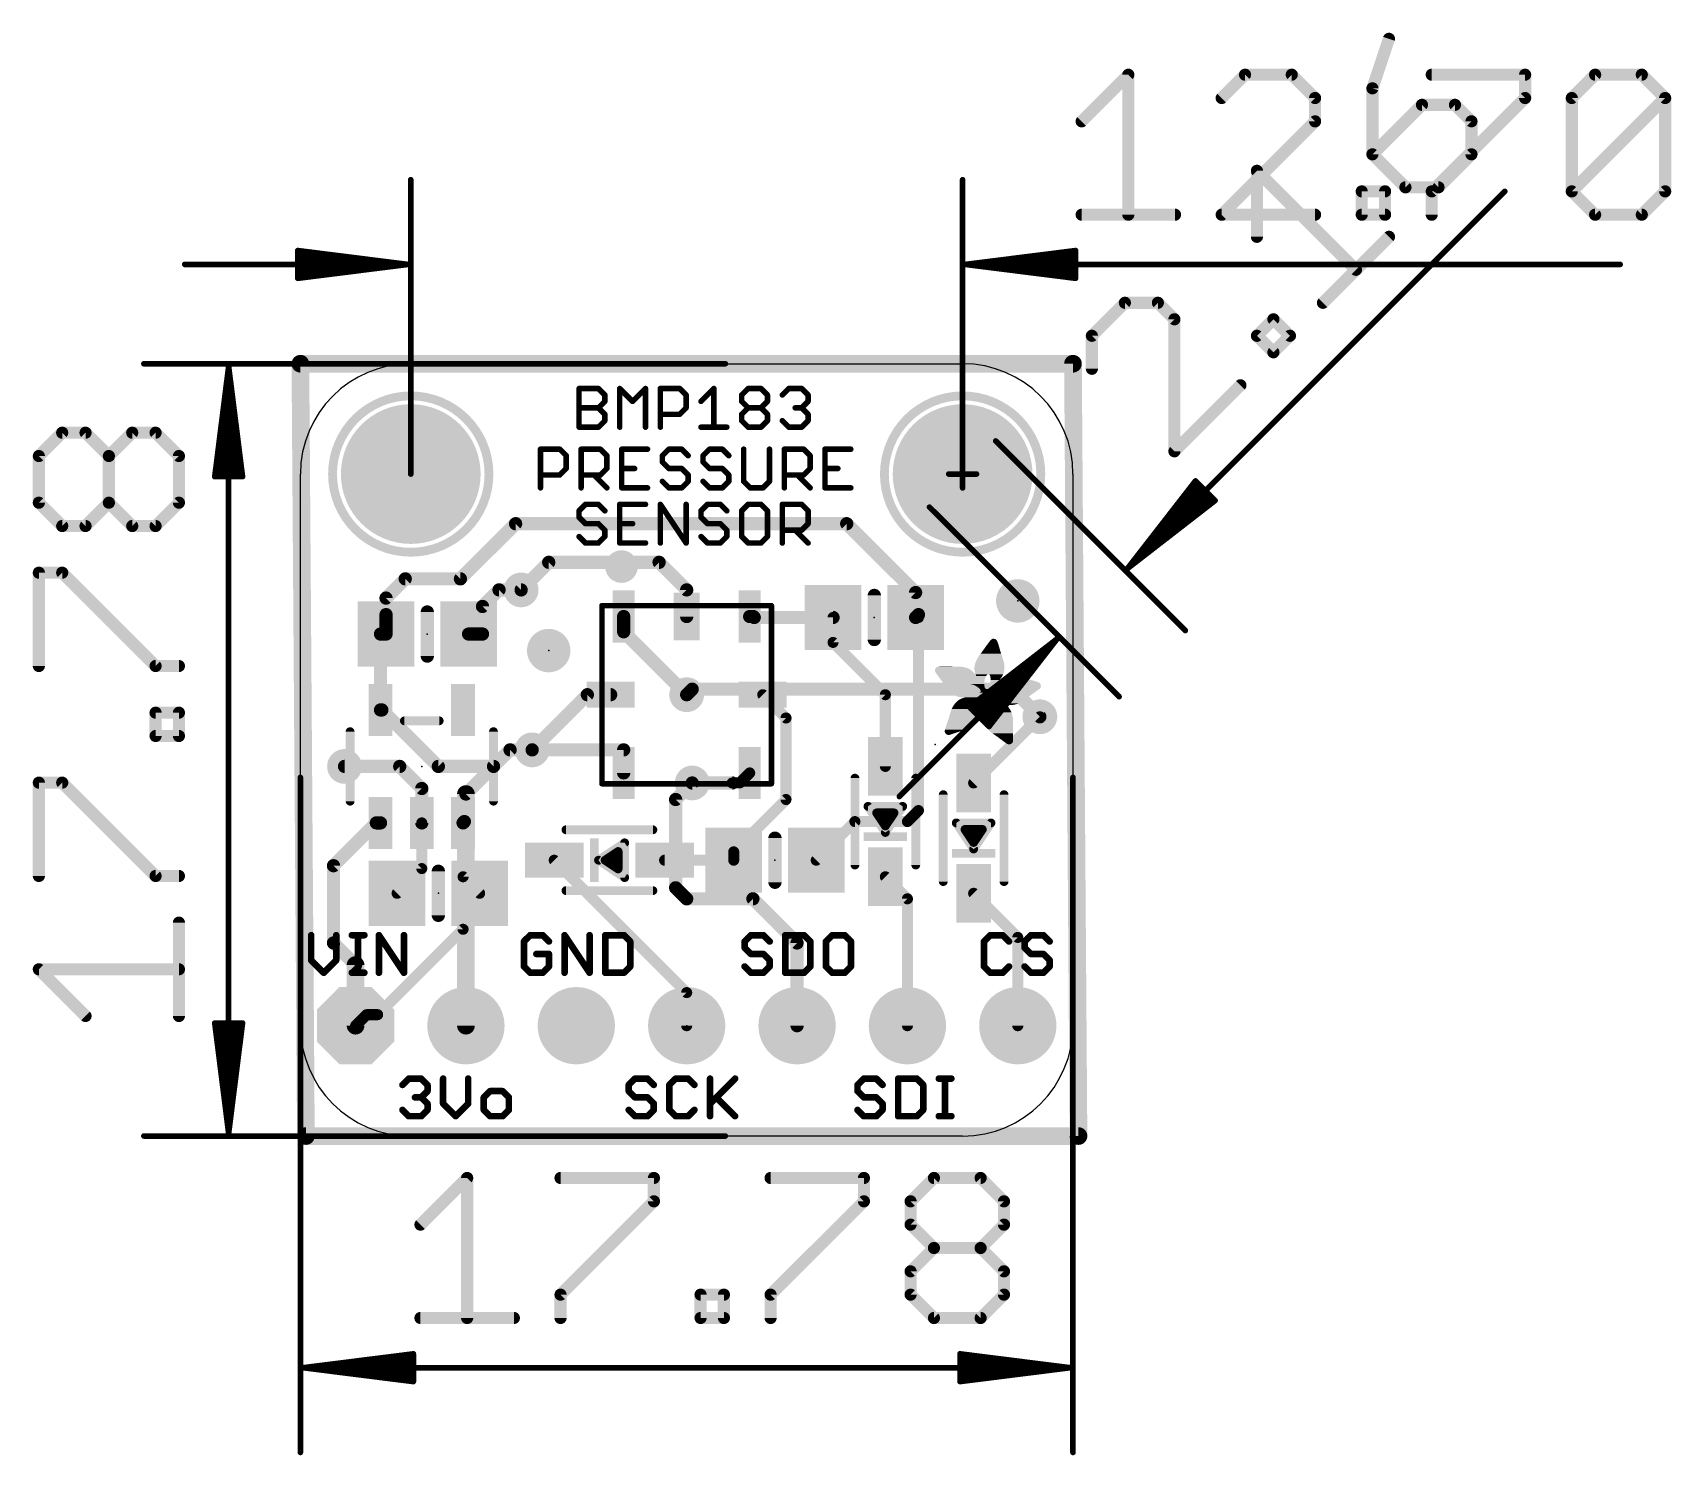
# Model space of a CAD drawing. Extents: x -6.2 to 31.5, y -7.3 to 25.4.
import ezdxf

# ---------------------------------------------------------------- set-up
doc = ezdxf.new("R2010")
doc.units = 0
for name, color, linetype in [('1', 12, 'CONTINUOUS'), ('16', 132, 'CONTINUOUS'), ('17', 110, 'CONTINUOUS'), ('18', 110, 'CONTINUOUS'), ('20', 53, 'CONTINUOUS'), ('21', 40, 'CONTINUOUS'), ('23', 40, 'CONTINUOUS'), ('47', 253, 'CONTINUOUS')]:
    doc.layers.add(name, color=color, linetype=linetype)

# ---------------------------------------------------------------- blocks, each defined once
blk = doc.blocks.new('RECT')
blk.add_solid([(-0.5, -0.5), (0.5, -0.5), (-0.5, 0.5), (0.5, 0.5)])
blk = doc.blocks.new('OCTAGONP')
at = {"const_width": 0.5}
blk.add_lwpolyline([(-0.25, -0.1036), (-0.25, 0.1036), (-0.1036, 0.25), (0.1036, 0.25), (0.25, 0.1036), (0.25, -0.1036), (0.1036, -0.25), (-0.1036, -0.25), (-0.25, -0.1036), (-0.25, 0.1036)], dxfattribs=at)
blk = doc.blocks.new('ROUNDP')
at = {"const_width": 0.5}
blk.add_lwpolyline([(0, -0.25, 1), (0, 0.25, 1), (0, -0.25)], format="xyb", dxfattribs=at)
blk = doc.blocks.new('PIE')
at = {"const_width": 0.5}
blk.add_lwpolyline([(0, -0.25, 1), (0, 0.25, 1), (0, -0.25)], format="xyb", dxfattribs=at)
blk = doc.blocks.new('ROUNDV')
at = {"const_width": 0.5}
blk.add_lwpolyline([(0, -0.25, 1), (0, 0.25, 1), (0, -0.25)], format="xyb", dxfattribs=at)

msp = doc.modelspace()

# ---------------------------------------------------------------- linework, layer by layer
at = {"layer": '1'}
for points, const_width in [([(4.953, 14.097), (3.683, 12.827)], 0.3048), ([(4.953, 14.097), (12.573, 14.097)], 0.3048), ([(12.573, 14.097), (14.158, 12.512)], 0.3048), ([(5.715, 13.208), (5.08, 12.573)], 0.3048), ([(8.255, 13.208), (5.715, 13.208)], 0.3048), ([(8.255, 13.208), (8.89, 12.573)], 0.3048), ([(2.413, 12.827), (1.971, 12.385)], 0.3048), ([(3.683, 12.827), (2.413, 12.827)], 0.3048), ([(1.971, 12.385), (1.971, 11.557)], 0.3048), ([(4.191, 12.192), (4.572, 12.573)], 0.3048), ([(4.572, 12.573), (5.08, 12.573)], 0.3048), ([(8.89, 12.573), (8.89, 11.96)], 0.3048), ([(14.158, 12.512), (14.158, 11.938)], 0.3048), ([(1.971, 11.557), (1.971, 12.004)], 0.3048), ([(4.191, 11.557), (4.191, 12.192)], 0.3048), ([(7.44, 11.96), (7.44, 11.61)], 0.3048), ([(10.423, 11.96), (10.34, 11.96)], 0.3048), ([(10.445, 11.938), (10.423, 11.96)], 0.3048), ([(10.445, 11.938), (12.258, 11.938)], 0.3048), ([(14.224, 12.004), (14.158, 11.938)], 0.3048), ([(1.971, 11.557), (1.844, 11.557)], 0.3048), ([(1.844, 11.557), (1.844, 9.8091)], 0.3048), ([(3.871, 11.557), (4.191, 11.557)], 0.3048), ([(7.44, 11.61), (8.89, 10.16)], 0.3048), ([(12.258, 11.938), (12.258, 11.364)], 0.254), ([(14.224, 11.938), (14.158, 11.938)], 0.254), ([(14.224, 7.493), (14.224, 11.938)], 0.254), ([(12.258, 11.364), (13.462, 10.16)], 0.254), ([(5.334, 8.89), (6.604, 10.16)], 0.3048), ([(6.604, 10.16), (7.14, 10.16)], 0.3048), ([(11.176, 9.624), (10.64, 10.16)], 0.254), ([(13.462, 10.16), (13.462, 8.509)], 0.254), ([(1.844, 9.8091), (1.8749, 9.8091)], 0.3048), ([(1.8749, 9.8091), (3.175, 8.509)], 0.3048), ([(11.176, 7.747), (11.176, 9.624)], 0.254), ([(15.494, 8.128), (17.018, 9.652)], 0.254), ([(4.445, 8.509), (4.826, 8.89)], 0.3048), ([(4.826, 8.89), (5.334, 8.89)], 0.3048), ([(7.44, 8.89), (5.334, 8.89)], 0.3048), ([(7.44, 8.36), (7.44, 8.89)], 0.3048), ([(2.286, 8.509), (1.016, 8.509)], 0.3048), ([(2.794, 8.001), (2.286, 8.509)], 0.3048), ([(3.175, 8.509), (4.445, 8.509)], 0.3048), ([(10.34, 8.36), (10.108, 8.128)], 0.254), ([(2.794, 7.2089), (2.794, 8.001)], 0.3048), ([(9.937, 8.128), (9.017, 8.128)], 0.3048), ([(10.108, 8.128), (9.937, 8.128)], 0.254), ([(9.972, 6.543), (11.176, 7.747)], 0.254), ([(13.97, 7.239), (14.224, 7.493)], 0.254), ([(1.7479, 7.2089), (0.762, 6.223)], 0.3048), ([(1.844, 7.2089), (1.7479, 7.2089)], 0.3048), ([(2.794, 6.157), (2.794, 7.2089)], 0.254), ([(3.744, 7.2089), (3.7741, 7.239)], 0.3048), ([(3.744, 7.2089), (3.744, 5.969)], 0.254), ([(3.744, 7.2089), (3.744, 4.76)], 0.254), ([(11.872, 6.35), (12.761, 7.239)], 0.254), ([(12.761, 7.239), (13.97, 7.239)], 0.254), ([(5.842, 6.35), (8.89, 3.302)], 0.254), ([(9.972, 6.35), (8.382, 6.35)], 0.254), ([(9.972, 6.35), (9.972, 6.543)], 0.254), ([(0.762, 6.223), (0.762, 4.445)], 0.3048), ([(2.225, 5.588), (2.794, 6.157)], 0.254), ([(3.744, 5.969), (4.125, 5.588)], 0.254), ([(13.462, 5.969), (13.97, 5.461)], 0.254), ([(15.494, 5.588), (16.51, 4.572)], 0.254), ([(13.97, 5.461), (13.97, 2.54)], 0.254), ([(0.762, 4.445), (1.27, 3.937)], 0.3048), ([(3.744, 4.76), (1.778, 2.794)], 0.254), ([(16.51, 4.572), (16.51, 2.54)], 0.254), ([(1.27, 2.54), (1.27, 3.937)], 0.4064), ([(8.89, 3.302), (8.89, 2.54)], 0.254), ([(1.524, 2.794), (1.27, 2.54)], 0.254), ([(1.778, 2.794), (1.524, 2.794)], 0.254)]:
    msp.add_lwpolyline(points, dxfattribs=dict(at, const_width=const_width))
for points, const_width in [([(4.953, 14.1732, 1), (4.953, 14.0208)], 0.1524), ([(5.0069, 14.0431, 1), (4.8991, 14.1509)], 0.1524), ([(12.6269, 14.1509, 1), (12.5191, 14.0431)], 0.1524), ([(12.573, 14.0208, 1), (12.573, 14.1732)], 0.1524), ([(5.715, 13.2842, 1), (5.715, 13.1318)], 0.1524), ([(5.7689, 13.1541, 1), (5.6611, 13.2619)], 0.1524), ([(8.3089, 13.2619, 1), (8.2011, 13.1541)], 0.1524), ([(8.255, 13.1318, 1), (8.255, 13.2842)], 0.1524), ([(2.413, 12.9032, 1), (2.413, 12.7508)], 0.1524), ([(2.4669, 12.7731, 1), (2.3591, 12.8809)], 0.1524), ([(3.6291, 12.8809, 1), (3.7369, 12.7731)], 0.1524), ([(3.683, 12.7508, 1), (3.683, 12.9032)], 0.1524), ([(2.0472, 12.385, 1), (1.8948, 12.385)], 0.1524), ([(1.9171, 12.4389, 1), (2.0249, 12.3311)], 0.1524), ([(4.572, 12.6492, 1), (4.572, 12.4968)], 0.1524), ([(4.6259, 12.5191, 1), (4.5181, 12.6269)], 0.1524), ([(5.0261, 12.6269, 1), (5.1339, 12.5191)], 0.1524), ([(5.08, 12.4968, 1), (5.08, 12.6492)], 0.1524), ([(8.9662, 12.573, 1), (8.8138, 12.573)], 0.1524), ([(8.8361, 12.5191, 1), (8.9439, 12.6269)], 0.1524), ([(14.2342, 12.512, 1), (14.0818, 12.512)], 0.1524), ([(14.1041, 12.4581, 1), (14.2119, 12.5659)], 0.1524), ([(2.0472, 12.004, 1), (1.8948, 12.004)], 0.1524), ([(4.2672, 12.192, 1), (4.1148, 12.192)], 0.1524), ([(4.1371, 12.2459, 1), (4.2449, 12.1381)], 0.1524), ([(7.5162, 11.96, 1), (7.3638, 11.96)], 0.1524), ([(10.34, 12.0362, 1), (10.34, 11.8838)], 0.1524), ([(10.4769, 12.0139, 1), (10.3691, 11.9061)], 0.1524), ([(10.445, 12.0142, 1), (10.445, 11.8618)], 0.1524), ([(10.3911, 11.8841, 1), (10.4989, 11.9919)], 0.1524), ([(10.423, 11.8838, 1), (10.423, 12.0362)], 0.1524), ([(12.258, 11.8618, 1), (12.258, 12.0142)], 0.1524), ([(14.1041, 11.9919, 1), (14.2119, 11.8841)], 0.1524), ([(14.2779, 11.9501, 1), (14.1701, 12.0579)], 0.1524), ([(1.844, 11.6332, 1), (1.844, 11.4808)], 0.1524), ([(1.9202, 11.557, 1), (1.7678, 11.557)], 0.1524), ([(1.971, 11.4808, 1), (1.971, 11.6332)], 0.1524), ([(3.871, 11.6332, 1), (3.871, 11.4808)], 0.1524), ([(4.191, 11.4808, 1), (4.191, 11.6332)], 0.1524), ([(7.4939, 11.6639, 1), (7.3861, 11.5561)], 0.1524), ([(8.8138, 11.96, 1), (8.9662, 11.96)], 0.1524), ([(12.3215, 11.938, 1), (12.1945, 11.938)], 0.127), ([(14.0818, 11.938, 1), (14.2342, 11.938)], 0.1524), ([(14.158, 12.0015, 1), (14.158, 11.8745)], 0.127), ([(14.2875, 11.938, 1), (14.1605, 11.938)], 0.127), ([(14.224, 11.8745, 1), (14.224, 12.0015)], 0.127), ([(1.8948, 11.557, 1), (2.0472, 11.557)], 0.1524), ([(1.8948, 11.557, 1), (2.0472, 11.557)], 0.1524), ([(4.1148, 11.557, 1), (4.2672, 11.557)], 0.1524), ([(7.3638, 11.61, 1), (7.5162, 11.61)], 0.1524), ([(12.3029, 11.4089, 1), (12.2131, 11.3191)], 0.127), ([(12.1945, 11.364, 1), (12.3215, 11.364)], 0.127), ([(6.604, 10.2362, 1), (6.604, 10.0838)], 0.1524), ([(6.6579, 10.1061, 1), (6.5501, 10.2139)], 0.1524), ([(7.14, 10.0838, 1), (7.14, 10.2362)], 0.1524), ([(8.8361, 10.1061, 1), (8.9439, 10.2139)], 0.1524), ([(10.6849, 10.2049, 1), (10.5951, 10.1151)], 0.127), ([(13.5255, 10.16, 1), (13.3985, 10.16)], 0.127), ([(13.4171, 10.1151, 1), (13.5069, 10.2049)], 0.127), ([(1.844, 9.8853, 1), (1.844, 9.7329)], 0.1524), ([(1.7678, 9.8091, 1), (1.9202, 9.8091)], 0.1524), ([(1.9288, 9.863, 1), (1.821, 9.7552)], 0.1524), ([(1.8749, 9.7329, 1), (1.8749, 9.8853)], 0.1524), ([(11.2395, 9.624, 1), (11.1125, 9.624)], 0.127), ([(11.1311, 9.5791, 1), (11.2209, 9.6689)], 0.127), ([(17.0629, 9.6071, 1), (16.9731, 9.6969)], 0.127), ([(4.826, 8.9662, 1), (4.826, 8.8138)], 0.1524), ([(4.8799, 8.8361, 1), (4.7721, 8.9439)], 0.1524), ([(5.334, 8.9662, 1), (5.334, 8.8138)], 0.1524), ([(5.2801, 8.9439, 1), (5.3879, 8.8361)], 0.1524), ([(5.334, 8.8138, 1), (5.334, 8.9662)], 0.1524), ([(7.5162, 8.89, 1), (7.3638, 8.89)], 0.1524), ([(7.44, 8.8138, 1), (7.44, 8.9662)], 0.1524), ([(1.016, 8.5852, 1), (1.016, 8.4328)], 0.1524), ([(2.3399, 8.5629, 1), (2.2321, 8.4551)], 0.1524), ([(2.286, 8.4328, 1), (2.286, 8.5852)], 0.1524), ([(3.175, 8.5852, 1), (3.175, 8.4328)], 0.1524), ([(3.1211, 8.4551, 1), (3.2289, 8.5629)], 0.1524), ([(4.3911, 8.5629, 1), (4.4989, 8.4551)], 0.1524), ([(4.445, 8.4328, 1), (4.445, 8.5852)], 0.1524), ([(7.3638, 8.36, 1), (7.5162, 8.36)], 0.1524), ([(10.3849, 8.3151, 1), (10.2951, 8.4049)], 0.127), ([(13.3985, 8.509, 1), (13.5255, 8.509)], 0.127), ([(2.8702, 8.001, 1), (2.7178, 8.001)], 0.1524), ([(2.7401, 7.9471, 1), (2.8479, 8.0549)], 0.1524), ([(9.017, 8.2042, 1), (9.017, 8.0518)], 0.1524), ([(9.937, 8.1915, 1), (9.937, 8.0645)], 0.127), ([(9.937, 8.0518, 1), (9.937, 8.2042)], 0.1524), ([(10.0631, 8.1729, 1), (10.1529, 8.0831)], 0.127), ([(10.108, 8.0645, 1), (10.108, 8.1915)], 0.127), ([(15.4491, 8.1729, 1), (15.5389, 8.0831)], 0.127), ([(11.1125, 7.747, 1), (11.2395, 7.747)], 0.127), ([(11.2209, 7.7021, 1), (11.1311, 7.7919)], 0.127), ([(14.1605, 7.493, 1), (14.2875, 7.493)], 0.127), ([(14.2689, 7.4481, 1), (14.1791, 7.5379)], 0.127), ([(1.7479, 7.2851, 1), (1.7479, 7.1327)], 0.1524), ([(1.8018, 7.155, 1), (1.694, 7.2628)], 0.1524), ([(1.844, 7.1327, 1), (1.844, 7.2851)], 0.1524), ([(2.7178, 7.2089, 1), (2.8702, 7.2089)], 0.1524), ([(2.8575, 7.2089, 1), (2.7305, 7.2089)], 0.127), ([(3.6901, 7.2628, 1), (3.7979, 7.155)], 0.1524), ([(3.8075, 7.2089, 1), (3.6805, 7.2089)], 0.127), ([(3.8075, 7.2089, 1), (3.6805, 7.2089)], 0.127), ([(3.828, 7.1851, 1), (3.7202, 7.2929)], 0.1524), ([(12.761, 7.3025, 1), (12.761, 7.1755)], 0.127), ([(12.8059, 7.1941, 1), (12.7161, 7.2839)], 0.127), ([(13.9251, 7.2839, 1), (14.0149, 7.1941)], 0.127), ([(13.97, 7.1755, 1), (13.97, 7.3025)], 0.127), ([(5.8869, 6.3949, 1), (5.7971, 6.3051)], 0.127), ([(8.382, 6.4135, 1), (8.382, 6.2865)], 0.127), ([(10.0355, 6.543, 1), (9.9085, 6.543)], 0.127), ([(9.9271, 6.5879, 1), (10.0169, 6.4981)], 0.127), ([(9.9085, 6.35, 1), (10.0355, 6.35)], 0.127), ([(9.972, 6.2865, 1), (9.972, 6.4135)], 0.127), ([(11.8271, 6.3949, 1), (11.9169, 6.3051)], 0.127), ([(0.8382, 6.223, 1), (0.6858, 6.223)], 0.1524), ([(0.7081, 6.2769, 1), (0.8159, 6.1691)], 0.1524), ([(2.7305, 6.157, 1), (2.8575, 6.157)], 0.127), ([(2.8389, 6.1121, 1), (2.7491, 6.2019)], 0.127), ([(3.7889, 6.0139, 1), (3.6991, 5.9241)], 0.127), ([(13.5069, 6.0139, 1), (13.4171, 5.9241)], 0.127), ([(2.1801, 5.6329, 1), (2.2699, 5.5431)], 0.127), ([(3.6805, 5.969, 1), (3.8075, 5.969)], 0.127), ([(4.0801, 5.5431, 1), (4.1699, 5.6329)], 0.127), ([(15.5389, 5.6329, 1), (15.4491, 5.5431)], 0.127), ([(14.0335, 5.461, 1), (13.9065, 5.461)], 0.127), ([(13.9251, 5.4161, 1), (14.0149, 5.5059)], 0.127), ([(0.8159, 4.4989, 1), (0.7081, 4.3911)], 0.1524), ([(3.6805, 4.76, 1), (3.8075, 4.76)], 0.127), ([(3.7889, 4.7151, 1), (3.6991, 4.8049)], 0.127), ([(16.5735, 4.572, 1), (16.4465, 4.572)], 0.127), ([(16.4651, 4.5271, 1), (16.5549, 4.6169)], 0.127), ([(0.6858, 4.445, 1), (0.8382, 4.445)], 0.1524), ([(1.3716, 3.937, 1), (1.1684, 3.937)], 0.2032), ([(1.2161, 3.8831, 1), (1.3239, 3.9909)], 0.1524), ([(8.9535, 3.302, 1), (8.8265, 3.302)], 0.127), ([(8.8451, 3.2571, 1), (8.9349, 3.3469)], 0.127), ([(1.1684, 2.54, 1), (1.3716, 2.54)], 0.2032), ([(1.2251, 2.5849, 1), (1.3149, 2.4951)], 0.127), ([(1.524, 2.8575, 1), (1.524, 2.7305)], 0.127), ([(1.5689, 2.7491, 1), (1.4791, 2.8389)], 0.127), ([(1.7331, 2.8389, 1), (1.8229, 2.7491)], 0.127), ([(1.778, 2.7305, 1), (1.778, 2.8575)], 0.127), ([(8.8265, 2.54, 1), (8.9535, 2.54)], 0.127), ([(13.9065, 2.54, 1), (14.0335, 2.54)], 0.127), ([(16.4465, 2.54, 1), (16.5735, 2.54)], 0.127)]:
    msp.add_lwpolyline(points, format="xyb", dxfattribs=dict(at, const_width=const_width))
at = {"layer": '16'}
for points, const_width in [([(0, 17.78), (17.78, 17.78)], 0.4064), ([(0.127, 0), (0, 17.78)], 0.4064), ([(17.78, 17.78), (17.907, 0)], 0.4064), ([(8.89, 10.16), (9.017, 10.287)], 0.3048), ([(9.017, 10.287), (16.383, 10.287)], 0.3048), ([(16.383, 10.287), (17.018, 9.652)], 0.3048), ([(3.81, 7.874), (4.826, 8.89)], 0.3048), ([(4.826, 8.89), (5.334, 8.89)], 0.3048), ([(3.81, 7.874), (3.81, 2.54)], 0.4064), ([(9.017, 8.128), (8.636, 7.747)], 0.3048), ([(8.636, 7.747), (8.636, 5.715)], 0.3048), ([(8.636, 5.715), (8.89, 5.461)], 0.3048), ([(8.89, 5.461), (10.414, 5.461)], 0.3048), ([(10.414, 5.461), (11.43, 4.445)], 0.3048), ([(11.43, 4.445), (11.43, 2.54)], 0.3048), ([(17.907, 0), (0.127, 0)], 0.4064)]:
    msp.add_lwpolyline(points, dxfattribs=dict(at, const_width=const_width))
for points, const_width in [([(0, 17.8816, 1), (0, 17.6784)], 0.2032), ([(0.1016, 17.7807, 1), (-0.1016, 17.7793)], 0.2032), ([(17.8816, 17.7807, 1), (17.6784, 17.7793)], 0.2032), ([(17.78, 17.6784, 1), (17.78, 17.8816)], 0.2032), ([(8.8361, 10.2139, 1), (8.9439, 10.1061)], 0.1524), ([(9.017, 10.3632, 1), (9.017, 10.2108)], 0.1524), ([(9.0709, 10.2331, 1), (8.9631, 10.3409)], 0.1524), ([(16.4369, 10.3409, 1), (16.3291, 10.2331)], 0.1524), ([(16.383, 10.2108, 1), (16.383, 10.3632)], 0.1524), ([(16.9641, 9.5981, 1), (17.0719, 9.7059)], 0.1524), ([(4.826, 8.9662, 1), (4.826, 8.8138)], 0.1524), ([(4.8799, 8.8361, 1), (4.7721, 8.9439)], 0.1524), ([(5.334, 8.8138, 1), (5.334, 8.9662)], 0.1524), ([(3.9116, 7.874, 1), (3.7084, 7.874)], 0.2032), ([(3.7561, 7.9279, 1), (3.8639, 7.8201)], 0.1524), ([(9.0709, 8.0741, 1), (8.9631, 8.1819)], 0.1524), ([(8.7122, 7.747, 1), (8.5598, 7.747)], 0.1524), ([(8.5821, 7.8009, 1), (8.6899, 7.6931)], 0.1524), ([(8.6899, 5.7689, 1), (8.5821, 5.6611)], 0.1524), ([(8.5598, 5.715, 1), (8.7122, 5.715)], 0.1524), ([(8.89, 5.5372, 1), (8.89, 5.3848)], 0.1524), ([(8.8361, 5.4071, 1), (8.9439, 5.5149)], 0.1524), ([(10.4679, 5.5149, 1), (10.3601, 5.4071)], 0.1524), ([(10.414, 5.3848, 1), (10.414, 5.5372)], 0.1524), ([(11.5062, 4.445, 1), (11.3538, 4.445)], 0.1524), ([(11.3761, 4.3911, 1), (11.4839, 4.4989)], 0.1524), ([(3.7084, 2.54, 1), (3.9116, 2.54)], 0.2032), ([(11.3538, 2.54, 1), (11.5062, 2.54)], 0.1524), ([(0.127, 0.1016, 1), (0.127, -0.1016)], 0.2032), ([(0.0254, -0.0007, 1), (0.2286, 0.0007)], 0.2032), ([(17.8054, -0.0007, 1), (18.0086, 0.0007)], 0.2032), ([(17.907, -0.1016, 1), (17.907, 0.1016)], 0.2032)]:
    msp.add_lwpolyline(points, format="xyb", dxfattribs=dict(at, const_width=const_width))
at = {"layer": '20'}
for p, q in [((2.54, 17.78), (15.24, 17.78)), ((0, 2.54), (0, 15.24)), ((17.78, 15.24), (17.78, 2.54)), ((15.24, 0), (2.54, 0))]:
    msp.add_line(p, q, dxfattribs=at)
for centre, start, end in [((2.54, 15.24), 90, 180), ((15.24, 15.24), 0, 90), ((2.54, 2.54), 180, 270), ((15.24, 2.54), 270, 0)]:
    msp.add_arc(centre, 2.54, start, end, dxfattribs=at)
at = {"layer": '21'}
for points, const_width in [([(2.54, 13.44, 1), (2.54, 17.04, 1), (2.54, 13.44)], 0.2032), ([(6.4135, 17.241, 1), (6.4135, 17.1775)], 0.0635), ([(6.4452, 17.2093, 1), (6.3818, 17.2093)], 0.0635), ([(6.8808, 17.2317, 1), (6.8359, 17.1868)], 0.0635), ([(6.8584, 17.1775, 1), (6.8584, 17.241)], 0.0635), ([(7.0384, 17.061, 1), (6.9749, 17.061)], 0.0635), ([(6.9842, 17.0385, 1), (7.0291, 17.0834)], 0.0635), ([(7.0291, 16.8902, 1), (6.9842, 16.9351)], 0.0635), ([(7.3808, 17.2093, 1), (7.3173, 17.2093)], 0.0635), ([(7.3715, 17.2317, 1), (7.3266, 17.1868)], 0.0635), ([(7.9739, 17.2093, 1), (7.9104, 17.2093)], 0.0635), ([(7.9646, 17.1868, 1), (7.9197, 17.2317)], 0.0635), ([(8.3163, 17.2093, 1), (8.2528, 17.2093)], 0.0635), ([(8.2845, 17.241, 1), (8.2845, 17.1775)], 0.0635), ([(8.7519, 17.2317, 1), (8.707, 17.1868)], 0.0635), ([(8.7294, 17.1775, 1), (8.7294, 17.241)], 0.0635), ([(8.9095, 17.061, 1), (8.846, 17.061)], 0.0635), ([(8.8553, 17.0385, 1), (8.9002, 17.0834)], 0.0635), ([(9.5484, 17.2093, 1), (9.4849, 17.2093)], 0.0635), ([(9.5391, 17.1868, 1), (9.4942, 17.2317)], 0.0635), ([(10.1873, 17.061, 1), (10.1238, 17.061)], 0.0635), ([(10.1331, 17.0834, 1), (10.178, 17.0385)], 0.0635), ([(10.178, 16.9351, 1), (10.1331, 16.8902)], 0.0635), ([(10.3039, 17.241, 1), (10.3039, 17.1775)], 0.0635), ([(10.3263, 17.1868, 1), (10.2814, 17.2317)], 0.0635), ([(10.6229, 17.2317, 1), (10.578, 17.1868)], 0.0635), ([(10.6005, 17.1775, 1), (10.6005, 17.241)], 0.0635), ([(10.7805, 17.061, 1), (10.717, 17.061)], 0.0635), ([(10.7263, 17.0385, 1), (10.7712, 17.0834)], 0.0635), ([(10.7712, 16.8902, 1), (10.7263, 16.9351)], 0.0635), ([(11.0686, 17.0834, 1), (11.1135, 17.0385)], 0.0635), ([(11.2394, 17.241, 1), (11.2394, 17.1775)], 0.0635), ([(11.2618, 17.1868, 1), (11.2169, 17.2317)], 0.0635), ([(11.5584, 17.2317, 1), (11.5135, 17.1868)], 0.0635), ([(11.536, 17.1775, 1), (11.536, 17.241)], 0.0635), ([(11.716, 17.061, 1), (11.6525, 17.061)], 0.0635), ([(11.6618, 17.0385, 1), (11.7067, 17.0834)], 0.0635), ([(11.7067, 16.8902, 1), (11.6618, 16.9351)], 0.0635), ([(15.24, 13.44, 1), (15.24, 17.04, 1), (15.24, 13.44)], 0.2032), ([(6.4135, 16.7961, 1), (6.4135, 16.7326)], 0.0635), ([(6.8808, 16.7868, 1), (6.8359, 16.7419)], 0.0635), ([(6.8359, 16.7868, 1), (6.8808, 16.7419)], 0.0635), ([(6.8584, 16.7326, 1), (6.8584, 16.7961)], 0.0635), ([(6.9749, 16.9127, 1), (7.0384, 16.9127)], 0.0635), ([(7.0384, 16.6161, 1), (6.9749, 16.6161)], 0.0635), ([(6.9842, 16.5936, 1), (7.0291, 16.6385)], 0.0635), ([(7.6232, 16.9351, 1), (7.6681, 16.8902)], 0.0635), ([(7.6232, 16.8902, 1), (7.6681, 16.9351)], 0.0635), ([(8.2845, 16.6478, 1), (8.2845, 16.5843)], 0.0635), ([(8.707, 16.6385, 1), (8.7519, 16.5936)], 0.0635), ([(8.7294, 16.5843, 1), (8.7294, 16.6478)], 0.0635), ([(8.846, 16.7644, 1), (8.9095, 16.7644)], 0.0635), ([(8.9002, 16.7419, 1), (8.8553, 16.7868)], 0.0635), ([(9.1976, 16.9351, 1), (9.2425, 16.8902)], 0.0635), ([(10.1238, 16.9127, 1), (10.1873, 16.9127)], 0.0635), ([(10.1873, 16.6161, 1), (10.1238, 16.6161)], 0.0635), ([(10.1331, 16.6385, 1), (10.178, 16.5936)], 0.0635), ([(10.3039, 16.7961, 1), (10.3039, 16.7326)], 0.0635), ([(10.3263, 16.7419, 1), (10.2814, 16.7868)], 0.0635), ([(10.2814, 16.7419, 1), (10.3263, 16.7868)], 0.0635), ([(10.6229, 16.7868, 1), (10.578, 16.7419)], 0.0635), ([(10.578, 16.7868, 1), (10.6229, 16.7419)], 0.0635), ([(10.6005, 16.7326, 1), (10.6005, 16.7961)], 0.0635), ([(10.717, 16.9127, 1), (10.7805, 16.9127)], 0.0635), ([(10.7805, 16.6161, 1), (10.717, 16.6161)], 0.0635), ([(10.7263, 16.5936, 1), (10.7712, 16.6385)], 0.0635), ([(11.3877, 16.7961, 1), (11.3877, 16.7326)], 0.0635), ([(11.5584, 16.7868, 1), (11.5135, 16.7419)], 0.0635), ([(11.5135, 16.7868, 1), (11.5584, 16.7419)], 0.0635), ([(11.536, 16.7326, 1), (11.536, 16.7961)], 0.0635), ([(11.6525, 16.9127, 1), (11.716, 16.9127)], 0.0635), ([(11.716, 16.6161, 1), (11.6525, 16.6161)], 0.0635), ([(11.6618, 16.5936, 1), (11.7067, 16.6385)], 0.0635), ([(6.4135, 16.3513, 1), (6.4135, 16.2878)], 0.0635), ([(6.3818, 16.3195, 1), (6.4452, 16.3195)], 0.0635), ([(6.8359, 16.342, 1), (6.8808, 16.297)], 0.0635), ([(6.8584, 16.2878, 1), (6.8584, 16.3513)], 0.0635), ([(6.9749, 16.4678, 1), (7.0384, 16.4678)], 0.0635), ([(7.0291, 16.4453, 1), (6.9842, 16.4902)], 0.0635), ([(7.3173, 16.3195, 1), (7.3808, 16.3195)], 0.0635), ([(7.9104, 16.3195, 1), (7.9739, 16.3195)], 0.0635), ([(8.2528, 16.3195, 1), (8.3163, 16.3195)], 0.0635), ([(9.2201, 16.3513, 1), (9.2201, 16.2878)], 0.0635), ([(9.4849, 16.3195, 1), (9.5484, 16.3195)], 0.0635), ([(9.8132, 16.2878, 1), (9.8132, 16.3513)], 0.0635), ([(10.1238, 16.4678, 1), (10.1873, 16.4678)], 0.0635), ([(10.178, 16.4902, 1), (10.1331, 16.4453)], 0.0635), ([(10.3039, 16.3513, 1), (10.3039, 16.2878)], 0.0635), ([(10.2814, 16.297, 1), (10.3263, 16.342)], 0.0635), ([(10.578, 16.342, 1), (10.6229, 16.297)], 0.0635), ([(10.6005, 16.2878, 1), (10.6005, 16.3513)], 0.0635), ([(10.717, 16.4678, 1), (10.7805, 16.4678)], 0.0635), ([(10.7712, 16.4453, 1), (10.7263, 16.4902)], 0.0635), ([(11.1135, 16.4902, 1), (11.0686, 16.4453)], 0.0635), ([(11.2394, 16.3513, 1), (11.2394, 16.2878)], 0.0635), ([(11.2169, 16.297, 1), (11.2618, 16.342)], 0.0635), ([(11.5135, 16.342, 1), (11.5584, 16.297)], 0.0635), ([(11.536, 16.2878, 1), (11.536, 16.3513)], 0.0635), ([(11.6525, 16.4678, 1), (11.716, 16.4678)], 0.0635), ([(11.7067, 16.4453, 1), (11.6618, 16.4902)], 0.0635), ([(5.5563, 15.8123, 1), (5.4928, 15.8123)], 0.0635), ([(5.5245, 15.844, 1), (5.5245, 15.7805)], 0.0635), ([(5.9918, 15.8347, 1), (5.9469, 15.7898)], 0.0635), ([(5.9694, 15.7805, 1), (5.9694, 15.844)], 0.0635), ([(6.46, 15.844, 1), (6.46, 15.7805)], 0.0635), ([(6.4918, 15.8123, 1), (6.4283, 15.8123)], 0.0635), ([(6.9273, 15.8347, 1), (6.8824, 15.7898)], 0.0635), ([(6.9049, 15.7805, 1), (6.9049, 15.844)], 0.0635), ([(7.3955, 15.844, 1), (7.3955, 15.7805)], 0.0635), ([(7.4273, 15.8123, 1), (7.3638, 15.8123)], 0.0635), ([(7.9887, 15.7805, 1), (7.9887, 15.844)], 0.0635), ([(8.4793, 15.844, 1), (8.4793, 15.7805)], 0.0635), ([(8.5018, 15.7898, 1), (8.4569, 15.8347)], 0.0635), ([(8.7984, 15.8347, 1), (8.7535, 15.7898)], 0.0635), ([(8.7759, 15.7805, 1), (8.7759, 15.844)], 0.0635), ([(9.4149, 15.844, 1), (9.4149, 15.7805)], 0.0635), ([(9.4373, 15.7898, 1), (9.3924, 15.8347)], 0.0635), ([(9.7339, 15.8347, 1), (9.689, 15.7898)], 0.0635), ([(9.7115, 15.7805, 1), (9.7115, 15.844)], 0.0635), ([(10.2338, 15.8123, 1), (10.1703, 15.8123)], 0.0635), ([(10.827, 15.8123, 1), (10.7635, 15.8123)], 0.0635), ([(11.1376, 15.844, 1), (11.1376, 15.7805)], 0.0635), ([(11.1694, 15.8123, 1), (11.1059, 15.8123)], 0.0635), ([(11.6049, 15.8347, 1), (11.56, 15.7898)], 0.0635), ([(11.5825, 15.7805, 1), (11.5825, 15.844)], 0.0635), ([(12.1049, 15.8123, 1), (12.0414, 15.8123)], 0.0635), ([(12.0731, 15.844, 1), (12.0731, 15.7805)], 0.0635), ([(12.6663, 15.7805, 1), (12.6663, 15.844)], 0.0635), ([(6.1494, 15.664, 1), (6.0859, 15.664)], 0.0635), ([(6.0952, 15.6415, 1), (6.1401, 15.6864)], 0.0635), ([(7.0849, 15.664, 1), (7.0214, 15.664)], 0.0635), ([(7.0307, 15.6415, 1), (7.0756, 15.6864)], 0.0635), ([(8.3628, 15.664, 1), (8.2993, 15.664)], 0.0635), ([(8.3086, 15.6864, 1), (8.3535, 15.6415)], 0.0635), ([(8.3535, 15.5381, 1), (8.3086, 15.4932)], 0.0635), ([(8.2993, 15.5157, 1), (8.3628, 15.5157)], 0.0635), ([(8.9018, 15.6415, 1), (8.9467, 15.6864)], 0.0635), ([(9.2983, 15.664, 1), (9.2348, 15.664)], 0.0635), ([(9.2348, 15.5157, 1), (9.2983, 15.5157)], 0.0635), ([(9.2441, 15.6864, 1), (9.289, 15.6415)], 0.0635), ([(9.289, 15.5381, 1), (9.2441, 15.4932)], 0.0635), ([(9.8373, 15.6415, 1), (9.8822, 15.6864)], 0.0635), ([(11.7625, 15.664, 1), (11.699, 15.664)], 0.0635), ([(11.7083, 15.6415, 1), (11.7532, 15.6864)], 0.0635), ([(5.5245, 15.2508, 1), (5.5245, 15.1873)], 0.0635), ([(5.9469, 15.2415, 1), (5.9918, 15.1966)], 0.0635), ([(5.9694, 15.1873, 1), (5.9694, 15.2508)], 0.0635), ([(6.0859, 15.3674, 1), (6.1494, 15.3674)], 0.0635), ([(6.1401, 15.3449, 1), (6.0952, 15.3898)], 0.0635), ([(6.46, 15.2508, 1), (6.46, 15.1873)], 0.0635), ([(6.7791, 15.2415, 1), (6.7342, 15.1966)], 0.0635), ([(6.8824, 15.2415, 1), (6.9273, 15.1966)], 0.0635), ([(6.9049, 15.1873, 1), (6.9049, 15.2508)], 0.0635), ([(7.0214, 15.3674, 1), (7.0849, 15.3674)], 0.0635), ([(7.0756, 15.3449, 1), (7.0307, 15.3898)], 0.0635), ([(7.3955, 15.3991, 1), (7.3955, 15.3356)], 0.0635), ([(7.6921, 15.3356, 1), (7.6921, 15.3991)], 0.0635), ([(8.3535, 15.0932, 1), (8.3086, 15.0483)], 0.0635), ([(8.4793, 15.3991, 1), (8.4793, 15.3356)], 0.0635), ([(8.4569, 15.3449, 1), (8.5018, 15.3898)], 0.0635), ([(8.7984, 15.3898, 1), (8.7535, 15.3449)], 0.0635), ([(8.7759, 15.3356, 1), (8.7759, 15.3991)], 0.0635), ([(8.956, 15.2191, 1), (8.8925, 15.2191)], 0.0635), ([(8.8925, 15.0708, 1), (8.956, 15.0708)], 0.0635), ([(8.9018, 15.1966, 1), (8.9467, 15.2415)], 0.0635), ([(8.9467, 15.0483, 1), (8.9018, 15.0932)], 0.0635), ([(9.289, 15.0932, 1), (9.2441, 15.0483)], 0.0635), ([(9.4149, 15.3991, 1), (9.4149, 15.3356)], 0.0635), ([(9.3924, 15.3449, 1), (9.4373, 15.3898)], 0.0635), ([(9.7339, 15.3898, 1), (9.689, 15.3449)], 0.0635), ([(9.7115, 15.3356, 1), (9.7115, 15.3991)], 0.0635), ([(9.8915, 15.2191, 1), (9.828, 15.2191)], 0.0635), ([(9.828, 15.0708, 1), (9.8915, 15.0708)], 0.0635), ([(9.8373, 15.1966, 1), (9.8822, 15.2415)], 0.0635), ([(9.8822, 15.0483, 1), (9.8373, 15.0932)], 0.0635), ([(10.1703, 15.0708, 1), (10.2338, 15.0708)], 0.0635), ([(10.2245, 15.0932, 1), (10.1796, 15.0483)], 0.0635), ([(10.7635, 15.0708, 1), (10.827, 15.0708)], 0.0635), ([(10.8177, 15.0483, 1), (10.7728, 15.0932)], 0.0635), ([(11.1376, 15.2508, 1), (11.1376, 15.1873)], 0.0635), ([(11.4566, 15.2415, 1), (11.4117, 15.1966)], 0.0635), ([(11.56, 15.2415, 1), (11.6049, 15.1966)], 0.0635), ([(11.5825, 15.1873, 1), (11.5825, 15.2508)], 0.0635), ([(11.699, 15.3674, 1), (11.7625, 15.3674)], 0.0635), ([(11.7532, 15.3449, 1), (11.7083, 15.3898)], 0.0635), ([(12.0731, 15.3991, 1), (12.0731, 15.3356)], 0.0635), ([(12.3697, 15.3356, 1), (12.3697, 15.3991)], 0.0635), ([(5.4928, 14.9225, 1), (5.5563, 14.9225)], 0.0635), ([(6.4283, 14.9225, 1), (6.4918, 14.9225)], 0.0635), ([(7.0307, 14.9, 1), (7.0756, 14.945)], 0.0635), ([(7.3955, 14.9543, 1), (7.3955, 14.8908)], 0.0635), ([(7.3638, 14.9225, 1), (7.4273, 14.9225)], 0.0635), ([(7.9887, 14.8908, 1), (7.9887, 14.9543)], 0.0635), ([(8.4793, 14.9543, 1), (8.4793, 14.8908)], 0.0635), ([(8.4569, 14.9, 1), (8.5018, 14.945)], 0.0635), ([(8.7535, 14.945, 1), (8.7984, 14.9)], 0.0635), ([(8.7759, 14.8908, 1), (8.7759, 14.9543)], 0.0635), ([(9.4149, 14.9543, 1), (9.4149, 14.8908)], 0.0635), ([(9.3924, 14.9, 1), (9.4373, 14.945)], 0.0635), ([(9.689, 14.945, 1), (9.7339, 14.9)], 0.0635), ([(9.7115, 14.8908, 1), (9.7115, 14.9543)], 0.0635), ([(10.3504, 14.9543, 1), (10.3504, 14.8908)], 0.0635), ([(10.3279, 14.9, 1), (10.3728, 14.945)], 0.0635), ([(10.6245, 14.945, 1), (10.6694, 14.9)], 0.0635), ([(10.647, 14.8908, 1), (10.647, 14.9543)], 0.0635), ([(11.1059, 14.9225, 1), (11.1694, 14.9225)], 0.0635), ([(11.7083, 14.9, 1), (11.7532, 14.945)], 0.0635), ([(12.0731, 14.9543, 1), (12.0731, 14.8908)], 0.0635), ([(12.0414, 14.9225, 1), (12.1049, 14.9225)], 0.0635), ([(12.6663, 14.8908, 1), (12.6663, 14.9543)], 0.0635), ([(6.391, 14.4164, 1), (6.436, 14.3715)], 0.0635), ([(6.4452, 14.394, 1), (6.3818, 14.394)], 0.0635), ([(6.5618, 14.574, 1), (6.5618, 14.5105)], 0.0635), ([(6.5842, 14.5198, 1), (6.5393, 14.5647)], 0.0635), ([(6.8808, 14.5647, 1), (6.8359, 14.5198)], 0.0635), ([(6.8584, 14.5105, 1), (6.8584, 14.574)], 0.0635), ([(6.9842, 14.3715, 1), (7.0291, 14.4164)], 0.0635), ([(7.349, 14.574, 1), (7.349, 14.5105)], 0.0635), ([(7.3808, 14.5423, 1), (7.3173, 14.5423)], 0.0635), ([(7.9422, 14.5105, 1), (7.9422, 14.574)], 0.0635), ([(8.3163, 14.5423, 1), (8.2528, 14.5423)], 0.0635), ([(8.311, 14.5599, 1), (8.2581, 14.5246)], 0.0635), ([(8.9095, 14.5423, 1), (8.846, 14.5423)], 0.0635), ([(9.2518, 14.394, 1), (9.1883, 14.394)], 0.0635), ([(9.1976, 14.4164, 1), (9.2425, 14.3715)], 0.0635), ([(9.3683, 14.574, 1), (9.3683, 14.5105)], 0.0635), ([(9.3908, 14.5198, 1), (9.3459, 14.5647)], 0.0635), ([(9.6874, 14.5647, 1), (9.6425, 14.5198)], 0.0635), ([(9.6649, 14.5105, 1), (9.6649, 14.574)], 0.0635), ([(9.7908, 14.3715, 1), (9.8357, 14.4164)], 0.0635), ([(10.1873, 14.394, 1), (10.1238, 14.394)], 0.0635), ([(10.1331, 14.4164, 1), (10.178, 14.3715)], 0.0635), ([(10.3039, 14.574, 1), (10.3039, 14.5105)], 0.0635), ([(10.3263, 14.5198, 1), (10.2814, 14.5647)], 0.0635), ([(10.6229, 14.5647, 1), (10.578, 14.5198)], 0.0635), ([(10.6005, 14.5105, 1), (10.6005, 14.574)], 0.0635), ([(10.7805, 14.394, 1), (10.717, 14.394)], 0.0635), ([(10.7263, 14.3715, 1), (10.7712, 14.4164)], 0.0635), ([(11.1228, 14.5423, 1), (11.0593, 14.5423)], 0.0635), ([(11.0911, 14.574, 1), (11.0911, 14.5105)], 0.0635), ([(11.5584, 14.5647, 1), (11.5135, 14.5198)], 0.0635), ([(11.536, 14.5105, 1), (11.536, 14.574)], 0.0635), ([(11.716, 14.394, 1), (11.6525, 14.394)], 0.0635), ([(11.6618, 14.3715, 1), (11.7067, 14.4164)], 0.0635), ([(6.436, 14.2681, 1), (6.391, 14.2232)], 0.0635), ([(6.3818, 14.2457, 1), (6.4452, 14.2457)], 0.0635), ([(6.5618, 14.1291, 1), (6.5618, 14.0656)], 0.0635), ([(6.5393, 14.0749, 1), (6.5842, 14.1198)], 0.0635), ([(6.8808, 14.1198, 1), (6.8359, 14.0749)], 0.0635), ([(6.8584, 14.0656, 1), (6.8584, 14.1291)], 0.0635), ([(7.0384, 13.9491, 1), (6.9749, 13.9491)], 0.0635), ([(6.9842, 13.9266, 1), (7.0291, 13.9715)], 0.0635), ([(7.349, 14.1291, 1), (7.349, 14.0656)], 0.0635), ([(7.6456, 14.0656, 1), (7.6456, 14.1291)], 0.0635), ([(9.2425, 14.2681, 1), (9.1976, 14.2232)], 0.0635), ([(9.1883, 14.2457, 1), (9.2518, 14.2457)], 0.0635), ([(9.3683, 14.1291, 1), (9.3683, 14.0656)], 0.0635), ([(9.3459, 14.0749, 1), (9.3908, 14.1198)], 0.0635), ([(9.6874, 14.1198, 1), (9.6425, 14.0749)], 0.0635), ([(9.6649, 14.0656, 1), (9.6649, 14.1291)], 0.0635), ([(9.845, 13.9491, 1), (9.7815, 13.9491)], 0.0635), ([(9.7908, 13.9266, 1), (9.8357, 13.9715)], 0.0635), ([(11.0911, 13.9808, 1), (11.0911, 13.9173)], 0.0635), ([(11.4101, 13.9715, 1), (11.3652, 13.9266)], 0.0635), ([(11.5135, 13.9715, 1), (11.5584, 13.9266)], 0.0635), ([(11.536, 13.9173, 1), (11.536, 13.9808)], 0.0635), ([(11.6525, 14.0974, 1), (11.716, 14.0974)], 0.0635), ([(11.7067, 14.0749, 1), (11.6618, 14.1198)], 0.0635), ([(6.436, 13.8232, 1), (6.391, 13.7783)], 0.0635), ([(6.5618, 13.6843, 1), (6.5618, 13.6207)], 0.0635), ([(6.5393, 13.63, 1), (6.5842, 13.675)], 0.0635), ([(6.8359, 13.675, 1), (6.8808, 13.63)], 0.0635), ([(6.8584, 13.6207, 1), (6.8584, 13.6843)], 0.0635), ([(6.9749, 13.8008, 1), (7.0384, 13.8008)], 0.0635), ([(7.0291, 13.7783, 1), (6.9842, 13.8232)], 0.0635), ([(7.349, 13.6843, 1), (7.349, 13.6207)], 0.0635), ([(7.3173, 13.6525, 1), (7.3808, 13.6525)], 0.0635), ([(7.9422, 13.6207, 1), (7.9422, 13.6843)], 0.0635), ([(8.2528, 13.6525, 1), (8.3163, 13.6525)], 0.0635), ([(8.846, 13.6525, 1), (8.9095, 13.6525)], 0.0635), ([(8.8513, 13.6349, 1), (8.9041, 13.6701)], 0.0635), ([(9.2425, 13.8232, 1), (9.1976, 13.7783)], 0.0635), ([(9.3683, 13.6843, 1), (9.3683, 13.6207)], 0.0635), ([(9.3459, 13.63, 1), (9.3908, 13.675)], 0.0635), ([(9.6425, 13.675, 1), (9.6874, 13.63)], 0.0635), ([(9.6649, 13.6207, 1), (9.6649, 13.6843)], 0.0635), ([(9.7815, 13.8008, 1), (9.845, 13.8008)], 0.0635), ([(9.8357, 13.7783, 1), (9.7908, 13.8232)], 0.0635), ([(10.1238, 13.8008, 1), (10.1873, 13.8008)], 0.0635), ([(10.178, 13.8232, 1), (10.1331, 13.7783)], 0.0635), ([(10.3039, 13.6843, 1), (10.3039, 13.6207)], 0.0635), ([(10.2814, 13.63, 1), (10.3263, 13.675)], 0.0635), ([(10.578, 13.675, 1), (10.6229, 13.63)], 0.0635), ([(10.6005, 13.6207, 1), (10.6005, 13.6843)], 0.0635), ([(10.717, 13.8008, 1), (10.7805, 13.8008)], 0.0635), ([(10.7712, 13.7783, 1), (10.7263, 13.8232)], 0.0635), ([(11.0593, 13.6525, 1), (11.1228, 13.6525)], 0.0635), ([(11.6618, 13.63, 1), (11.7067, 13.675)], 0.0635), ([(7.39, 12.91, 1), (7.39, 13.31, 1), (7.39, 12.91)], 0.35), ([(13.2842, 12.446, 1), (13.1318, 12.446)], 0.1524), ([(2.9972, 12.065, 1), (2.8448, 12.065)], 0.1524), ([(6.9718, 12.21, 1), (6.9083, 12.21)], 0.0635), ([(6.94, 12.2418, 1), (6.94, 12.1783)], 0.0635), ([(10.8718, 12.21, 1), (10.8082, 12.21)], 0.0635), ([(10.84, 12.1783, 1), (10.84, 12.2418)], 0.0635), ([(13.1318, 11.43, 1), (13.2842, 11.43)], 0.1524), ([(2.8448, 11.049, 1), (2.9972, 11.049)], 0.1524), ([(2.394, 9.6098, 1), (2.394, 9.5082)], 0.1016), ([(3.194, 9.5082, 1), (3.194, 9.6098)], 0.1016), ([(1.1948, 9.309, 1), (1.0932, 9.309)], 0.1016), ([(4.4948, 9.309, 1), (4.3932, 9.309)], 0.1016), ([(12.8128, 8.239, 1), (12.7112, 8.239)], 0.1016), ([(14.2128, 8.239, 1), (14.1112, 8.239)], 0.1016), ([(6.94, 8.1418, 1), (6.94, 8.0783)], 0.0635), ([(6.9083, 8.11, 1), (6.9718, 8.11)], 0.0635), ([(10.8082, 8.11, 1), (10.8718, 8.11)], 0.0635), ([(10.84, 8.0783, 1), (10.84, 8.1418)], 0.0635), ([(14.8448, 7.858, 1), (14.7432, 7.858)], 0.1016), ([(16.2448, 7.858, 1), (16.1432, 7.858)], 0.1016), ([(1.0932, 7.709, 1), (1.1948, 7.709)], 0.1016), ([(4.3932, 7.709, 1), (4.4948, 7.709)], 0.1016), ([(13.1043, 7.6172, 1), (13.0197, 7.5608)], 0.1016), ([(13.062, 7.6398, 1), (13.062, 7.5382)], 0.1016), ([(13.9043, 7.5608, 1), (13.8197, 7.6172)], 0.1016), ([(13.862, 7.5382, 1), (13.862, 7.6398)], 0.1016), ([(13.3043, 7.4672, 1), (13.2197, 7.4108)], 0.1016), ([(13.262, 7.4898, 1), (13.262, 7.3882)], 0.1016), ([(13.3445, 7.366, 1), (13.3445, 7.2644)], 0.1016), ([(13.4197, 7.1672, 1), (13.5043, 7.1108)], 0.1016), ([(13.4197, 7.1108, 1), (13.5043, 7.1672)], 0.1016), ([(13.5795, 7.2644, 1), (13.5795, 7.366)], 0.1016), ([(13.7043, 7.4108, 1), (13.6197, 7.4672)], 0.1016), ([(13.662, 7.3882, 1), (13.662, 7.4898)], 0.1016), ([(15.1363, 7.2362, 1), (15.0517, 7.1798)], 0.1016), ([(15.094, 7.2588, 1), (15.094, 7.1572)], 0.1016), ([(15.9363, 7.1798, 1), (15.8517, 7.2362)], 0.1016), ([(15.894, 7.1572, 1), (15.894, 7.2588)], 0.1016), ([(6.112, 7.1008, 1), (6.112, 6.9992)], 0.1016), ([(7.5128, 6.75, 1), (7.4112, 6.75)], 0.1016), ([(7.4902, 6.7077, 1), (7.4338, 6.7923)], 0.1016), ([(8.112, 6.9992, 1), (8.112, 7.1008)], 0.1016), ([(10.9982, 6.858, 1), (10.8458, 6.858)], 0.1524), ([(13.4197, 7.0172, 1), (13.5043, 6.9608)], 0.1016), ([(13.4197, 6.9608, 1), (13.5043, 7.0172)], 0.1016), ([(15.3363, 7.0862, 1), (15.2517, 7.0298)], 0.1016), ([(15.294, 7.1088, 1), (15.294, 7.0072)], 0.1016), ([(15.3935, 6.9596, 1), (15.3935, 6.858)], 0.1016), ([(15.4517, 6.7862, 1), (15.5363, 6.7298)], 0.1016), ([(15.4517, 6.7298, 1), (15.5363, 6.7862)], 0.1016), ([(15.5945, 6.858, 1), (15.5945, 6.9596)], 0.1016), ([(15.7363, 7.0298, 1), (15.6517, 7.0862)], 0.1016), ([(15.694, 7.0072, 1), (15.694, 7.1088)], 0.1016), ([(6.8902, 6.3923, 1), (6.8338, 6.3077)], 0.1016), ([(6.8338, 6.3923, 1), (6.8902, 6.3077)], 0.1016), ([(7.0402, 6.3923, 1), (6.9838, 6.3077)], 0.1016), ([(6.9838, 6.3923, 1), (7.0402, 6.3077)], 0.1016), ([(7.2406, 6.5532, 1), (7.2406, 6.4516)], 0.1016), ([(7.3628, 6.55, 1), (7.2612, 6.55)], 0.1016), ([(7.3402, 6.5077, 1), (7.2838, 6.5923)], 0.1016), ([(7.312, 6.4516, 1), (7.312, 6.5532)], 0.1016), ([(15.4517, 6.6362, 1), (15.5363, 6.5798)], 0.1016), ([(15.4517, 6.5798, 1), (15.5363, 6.6362)], 0.1016), ([(3.2512, 6.096, 1), (3.0988, 6.096)], 0.1524), ([(7.0882, 6.35, 1), (7.0882, 6.2484)], 0.1016), ([(7.2612, 6.15, 1), (7.3628, 6.15)], 0.1016), ([(7.2838, 6.1077, 1), (7.3402, 6.1923)], 0.1016), ([(7.312, 6.2484, 1), (7.312, 6.35)], 0.1016), ([(7.4338, 5.9077, 1), (7.4902, 5.9923)], 0.1016), ([(12.7112, 6.239, 1), (12.8128, 6.239)], 0.1016), ([(14.1112, 6.239, 1), (14.2128, 6.239)], 0.1016), ([(6.112, 5.7008, 1), (6.112, 5.5992)], 0.1016), ([(7.4112, 5.95, 1), (7.5128, 5.95)], 0.1016), ([(8.112, 5.5992, 1), (8.112, 5.7008)], 0.1016), ([(10.8458, 5.842, 1), (10.9982, 5.842)], 0.1524), ([(14.7432, 5.858, 1), (14.8448, 5.858)], 0.1016), ([(16.1432, 5.858, 1), (16.2448, 5.858)], 0.1016), ([(3.0988, 5.08, 1), (3.2512, 5.08)], 0.1524), ([(0.2866, 4.6235, 1), (0.2104, 4.6235)], 0.0762), ([(0.8628, 4.6235, 1), (0.7866, 4.6235)], 0.0762), ([(1.184, 4.6616, 1), (1.184, 4.5854)], 0.0762), ([(1.3662, 4.6235, 1), (1.29, 4.6235)], 0.0762), ([(1.4721, 4.5854, 1), (1.4721, 4.6616)], 0.0762), ([(1.8394, 4.6447, 1), (1.776, 4.6024)], 0.0762), ([(1.8458, 4.6235, 1), (1.7696, 4.6235)], 0.0762), ([(2.422, 4.6235, 1), (2.3458, 4.6235)], 0.0762), ([(5.1817, 4.4795, 1), (5.1055, 4.4795)], 0.0762), ([(5.1167, 4.5064, 1), (5.1706, 4.4525)], 0.0762), ([(5.2877, 4.6616, 1), (5.2877, 4.5854)], 0.0762), ([(5.3146, 4.5966, 1), (5.2608, 4.6505)], 0.0762), ([(5.6028, 4.6505, 1), (5.5489, 4.5966)], 0.0762), ([(5.5758, 4.5854, 1), (5.5758, 4.6616)], 0.0762), ([(5.6929, 4.4525, 1), (5.7468, 4.5064)], 0.0762), ([(6.1109, 4.6447, 1), (6.0475, 4.6024)], 0.0762), ([(6.1173, 4.6235, 1), (6.0411, 4.6235)], 0.0762), ([(6.6935, 4.6235, 1), (6.6173, 4.6235)], 0.0762), ([(7.0528, 4.6235, 1), (6.9766, 4.6235)], 0.0762), ([(7.0147, 4.6616, 1), (7.0147, 4.5854)], 0.0762), ([(7.4738, 4.6505, 1), (7.4199, 4.5966)], 0.0762), ([(7.4469, 4.5854, 1), (7.4469, 4.6616)], 0.0762), ([(7.629, 4.4795, 1), (7.5528, 4.4795)], 0.0762), ([(7.564, 4.4525, 1), (7.6178, 4.5064)], 0.0762), ([(10.2617, 4.4795, 1), (10.1855, 4.4795)], 0.0762), ([(10.1967, 4.5064, 1), (10.2506, 4.4525)], 0.0762), ([(10.3677, 4.6616, 1), (10.3677, 4.5854)], 0.0762), ([(10.3946, 4.5966, 1), (10.3408, 4.6505)], 0.0762), ([(10.6828, 4.6505, 1), (10.6289, 4.5966)], 0.0762), ([(10.6558, 4.5854, 1), (10.6558, 4.6616)], 0.0762), ([(10.7729, 4.4525, 1), (10.8268, 4.5064)], 0.0762), ([(11.1973, 4.6235, 1), (11.1211, 4.6235)], 0.0762), ([(11.1592, 4.6616, 1), (11.1592, 4.5854)], 0.0762), ([(11.6183, 4.6505, 1), (11.5644, 4.5966)], 0.0762), ([(11.5913, 4.5854, 1), (11.5913, 4.6616)], 0.0762), ([(11.7735, 4.4795, 1), (11.6973, 4.4795)], 0.0762), ([(11.7084, 4.4525, 1), (11.7623, 4.5064)], 0.0762), ([(12.0677, 4.5064, 1), (12.1216, 4.4525)], 0.0762), ([(12.1328, 4.4795, 1), (12.0566, 4.4795)], 0.0762), ([(12.2387, 4.6616, 1), (12.2387, 4.5854)], 0.0762), ([(12.2657, 4.5966, 1), (12.2118, 4.6505)], 0.0762), ([(12.5538, 4.6505, 1), (12.4999, 4.5966)], 0.0762), ([(12.5269, 4.5854, 1), (12.5269, 4.6616)], 0.0762), ([(12.709, 4.4795, 1), (12.6328, 4.4795)], 0.0762), ([(12.644, 4.4525, 1), (12.6978, 4.5064)], 0.0762), ([(15.7042, 4.5064, 1), (15.7581, 4.4525)], 0.0762), ([(15.7693, 4.4795, 1), (15.6931, 4.4795)], 0.0762), ([(15.8752, 4.6616, 1), (15.8752, 4.5854)], 0.0762), ([(15.9022, 4.5966, 1), (15.8483, 4.6505)], 0.0762), ([(16.1903, 4.6505, 1), (16.1364, 4.5966)], 0.0762), ([(16.1633, 4.5854, 1), (16.1633, 4.6616)], 0.0762), ([(16.2804, 4.4525, 1), (16.3343, 4.5064)], 0.0762), ([(16.6397, 4.5064, 1), (16.6936, 4.4525)], 0.0762), ([(16.7048, 4.4795, 1), (16.6286, 4.4795)], 0.0762), ([(16.8107, 4.6616, 1), (16.8107, 4.5854)], 0.0762), ([(16.8377, 4.5966, 1), (16.7838, 4.6505)], 0.0762), ([(17.1258, 4.6505, 1), (17.0719, 4.5966)], 0.0762), ([(17.0989, 4.5854, 1), (17.0989, 4.6616)], 0.0762), ([(17.216, 4.4525, 1), (17.2698, 4.5064)], 0.0762), ([(5.4318, 4.2295, 1), (5.4318, 4.1533)], 0.0762), ([(5.758, 4.1914, 1), (5.6818, 4.1914)], 0.0762), ([(5.7199, 4.1533, 1), (5.7199, 4.2295)], 0.0762), ([(10.2506, 4.3624, 1), (10.1967, 4.3085)], 0.0762), ([(10.1855, 4.3354, 1), (10.2617, 4.3354)], 0.0762), ([(10.3677, 4.2295, 1), (10.3677, 4.1533)], 0.0762), ([(10.3408, 4.1644, 1), (10.3946, 4.2183)], 0.0762), ([(10.6828, 4.2183, 1), (10.6289, 4.1644)], 0.0762), ([(10.6558, 4.1533, 1), (10.6558, 4.2295)], 0.0762), ([(16.6936, 4.3624, 1), (16.6397, 4.3085)], 0.0762), ([(16.6286, 4.3354, 1), (16.7048, 4.3354)], 0.0762), ([(16.8107, 4.2295, 1), (16.8107, 4.1533)], 0.0762), ([(16.7838, 4.1644, 1), (16.8377, 4.2183)], 0.0762), ([(17.1258, 4.2183, 1), (17.0719, 4.1644)], 0.0762), ([(17.0989, 4.1533, 1), (17.0989, 4.2295)], 0.0762), ([(0.2754, 4.0743, 1), (0.2215, 4.0204)], 0.0762), ([(0.2104, 4.0473, 1), (0.2866, 4.0473)], 0.0762), ([(0.5097, 3.7861, 1), (0.5635, 3.7323)], 0.0762), ([(0.5097, 3.7323, 1), (0.5635, 3.7861)], 0.0762), ([(0.7866, 4.0473, 1), (0.8628, 4.0473)], 0.0762), ([(0.8516, 4.0204, 1), (0.7978, 4.0743)], 0.0762), ([(1.184, 3.7973, 1), (1.184, 3.7211)], 0.0762), ([(1.29, 3.7592, 1), (1.3662, 3.7592)], 0.0762), ([(1.4721, 3.7211, 1), (1.4721, 3.7973)], 0.0762), ([(1.7696, 3.7592, 1), (1.8458, 3.7592)], 0.0762), ([(2.3458, 3.7592, 1), (2.422, 3.7592)], 0.0762), ([(2.3522, 3.7381, 1), (2.4156, 3.7803)], 0.0762), ([(5.1706, 3.9302, 1), (5.1167, 3.8763)], 0.0762), ([(5.1055, 3.9033, 1), (5.1817, 3.9033)], 0.0762), ([(5.2877, 3.7973, 1), (5.2877, 3.7211)], 0.0762), ([(5.2608, 3.7323, 1), (5.3146, 3.7861)], 0.0762), ([(5.5489, 3.7861, 1), (5.6028, 3.7323)], 0.0762), ([(5.5758, 3.7211, 1), (5.5758, 3.7973)], 0.0762), ([(5.6818, 3.9033, 1), (5.758, 3.9033)], 0.0762), ([(5.7468, 3.8763, 1), (5.6929, 3.9302)], 0.0762), ([(6.0411, 3.7592, 1), (6.1173, 3.7592)], 0.0762), ([(6.6173, 3.7592, 1), (6.6935, 3.7592)], 0.0762), ([(6.6237, 3.7381, 1), (6.6871, 3.7803)], 0.0762), ([(7.0147, 3.7973, 1), (7.0147, 3.7211)], 0.0762), ([(6.9766, 3.7592, 1), (7.0528, 3.7592)], 0.0762), ([(7.4199, 3.7861, 1), (7.4738, 3.7323)], 0.0762), ([(7.4469, 3.7211, 1), (7.4469, 3.7973)], 0.0762), ([(7.5528, 3.9033, 1), (7.629, 3.9033)], 0.0762), ([(7.6178, 3.8763, 1), (7.564, 3.9302)], 0.0762), ([(10.2506, 3.9302, 1), (10.1967, 3.8763)], 0.0762), ([(10.3677, 3.7973, 1), (10.3677, 3.7211)], 0.0762), ([(10.3408, 3.7323, 1), (10.3946, 3.7861)], 0.0762), ([(10.6289, 3.7861, 1), (10.6828, 3.7323)], 0.0762), ([(10.6558, 3.7211, 1), (10.6558, 3.7973)], 0.0762), ([(10.838, 4.0473, 1), (10.7618, 4.0473)], 0.0762), ([(10.7618, 3.9033, 1), (10.838, 3.9033)], 0.0762), ([(10.7729, 4.0204, 1), (10.8268, 4.0743)], 0.0762), ([(10.8268, 3.8763, 1), (10.7729, 3.9302)], 0.0762), ([(11.1592, 3.7973, 1), (11.1592, 3.7211)], 0.0762), ([(11.1211, 3.7592, 1), (11.1973, 3.7592)], 0.0762), ([(11.5644, 3.7861, 1), (11.6183, 3.7323)], 0.0762), ([(11.5913, 3.7211, 1), (11.5913, 3.7973)], 0.0762), ([(11.6973, 3.9033, 1), (11.7735, 3.9033)], 0.0762), ([(11.7623, 3.8763, 1), (11.7084, 3.9302)], 0.0762), ([(12.1216, 3.9302, 1), (12.0677, 3.8763)], 0.0762), ([(12.0566, 3.9033, 1), (12.1328, 3.9033)], 0.0762), ([(12.2387, 3.7973, 1), (12.2387, 3.7211)], 0.0762), ([(12.2118, 3.7323, 1), (12.2657, 3.7861)], 0.0762), ([(12.4999, 3.7861, 1), (12.5538, 3.7323)], 0.0762), ([(12.5269, 3.7211, 1), (12.5269, 3.7973)], 0.0762), ([(12.6328, 3.9033, 1), (12.709, 3.9033)], 0.0762), ([(12.6978, 3.8763, 1), (12.644, 3.9302)], 0.0762), ([(15.7581, 3.9302, 1), (15.7042, 3.8763)], 0.0762), ([(15.6931, 3.9033, 1), (15.7693, 3.9033)], 0.0762), ([(15.8752, 3.7973, 1), (15.8752, 3.7211)], 0.0762), ([(15.8483, 3.7323, 1), (15.9022, 3.7861)], 0.0762), ([(16.1364, 3.7861, 1), (16.1903, 3.7323)], 0.0762), ([(16.1633, 3.7211, 1), (16.1633, 3.7973)], 0.0762), ([(16.3343, 3.8763, 1), (16.2804, 3.9302)], 0.0762), ([(16.6936, 3.9302, 1), (16.6397, 3.8763)], 0.0762), ([(16.8107, 3.7973, 1), (16.8107, 3.7211)], 0.0762), ([(16.7838, 3.7323, 1), (16.8377, 3.7861)], 0.0762), ([(17.0719, 3.7861, 1), (17.1258, 3.7323)], 0.0762), ([(17.0989, 3.7211, 1), (17.0989, 3.7973)], 0.0762), ([(17.281, 4.0473, 1), (17.2048, 4.0473)], 0.0762), ([(17.2048, 3.9033, 1), (17.281, 3.9033)], 0.0762), ([(17.216, 4.0204, 1), (17.2698, 4.0743)], 0.0762), ([(17.2698, 3.8763, 1), (17.216, 3.9302)], 0.0762), ([(2.3227, 1.2044, 1), (2.3766, 1.1505)], 0.0762), ([(2.4937, 1.3596, 1), (2.4937, 1.2834)], 0.0762), ([(2.5206, 1.2946, 1), (2.4668, 1.3485)], 0.0762), ([(2.8088, 1.3485, 1), (2.7549, 1.2946)], 0.0762), ([(2.7818, 1.2834, 1), (2.7818, 1.3596)], 0.0762), ([(2.964, 1.1775, 1), (2.8878, 1.1775)], 0.0762), ([(2.8989, 1.1505, 1), (2.9528, 1.2044)], 0.0762), ([(3.3233, 1.3215, 1), (3.2471, 1.3215)], 0.0762), ([(3.8995, 1.3215, 1), (3.8233, 1.3215)], 0.0762), ([(7.5947, 1.1775, 1), (7.5185, 1.1775)], 0.0762), ([(7.5297, 1.2044, 1), (7.5836, 1.1505)], 0.0762), ([(7.7007, 1.3596, 1), (7.7007, 1.2834)], 0.0762), ([(7.7276, 1.2946, 1), (7.6738, 1.3485)], 0.0762), ([(8.0158, 1.3485, 1), (7.9619, 1.2946)], 0.0762), ([(7.9888, 1.2834, 1), (7.9888, 1.3596)], 0.0762), ([(8.1059, 1.1505, 1), (8.1598, 1.2044)], 0.0762), ([(8.4652, 1.2044, 1), (8.5191, 1.1505)], 0.0762), ([(8.5303, 1.1775, 1), (8.4541, 1.1775)], 0.0762), ([(8.6362, 1.3596, 1), (8.6362, 1.2834)], 0.0762), ([(8.6632, 1.2946, 1), (8.6093, 1.3485)], 0.0762), ([(8.9513, 1.3485, 1), (8.8974, 1.2946)], 0.0762), ([(8.9243, 1.2834, 1), (8.9243, 1.3596)], 0.0762), ([(9.0414, 1.1505, 1), (9.0953, 1.2044)], 0.0762), ([(9.4658, 1.3215, 1), (9.3896, 1.3215)], 0.0762), ([(10.0308, 1.2946, 1), (9.977, 1.3485)], 0.0762), ([(12.7945, 1.2044, 1), (12.8484, 1.1505)], 0.0762), ([(12.8596, 1.1775, 1), (12.7834, 1.1775)], 0.0762), ([(12.9655, 1.3596, 1), (12.9655, 1.2834)], 0.0762), ([(12.9925, 1.2946, 1), (12.9386, 1.3485)], 0.0762), ([(13.2806, 1.3485, 1), (13.2267, 1.2946)], 0.0762), ([(13.2537, 1.2834, 1), (13.2537, 1.3596)], 0.0762), ([(13.3708, 1.1505, 1), (13.4246, 1.2044)], 0.0762), ([(13.7951, 1.3215, 1), (13.7189, 1.3215)], 0.0762), ([(13.757, 1.3596, 1), (13.757, 1.2834)], 0.0762), ([(14.2161, 1.3485, 1), (14.1622, 1.2946)], 0.0762), ([(14.1892, 1.2834, 1), (14.1892, 1.3596)], 0.0762), ([(14.3713, 1.1775, 1), (14.2951, 1.1775)], 0.0762), ([(14.3063, 1.1505, 1), (14.3602, 1.2044)], 0.0762), ([(14.6925, 1.3596, 1), (14.6925, 1.2834)], 0.0762), ([(14.8747, 1.3215, 1), (14.7985, 1.3215)], 0.0762), ([(14.9806, 1.2834, 1), (14.9806, 1.3596)], 0.0762), ([(2.6378, 0.9275, 1), (2.6378, 0.8513)], 0.0762), ([(2.8088, 0.9163, 1), (2.7549, 0.8624)], 0.0762), ([(2.7549, 0.9163, 1), (2.8088, 0.8624)], 0.0762), ([(2.7818, 0.8513, 1), (2.7818, 0.9275)], 0.0762), ([(2.8878, 1.0334, 1), (2.964, 1.0334)], 0.0762), ([(2.964, 0.7453, 1), (2.8878, 0.7453)], 0.0762), ([(2.9528, 1.0065, 1), (2.8989, 1.0604)], 0.0762), ([(2.8989, 0.7184, 1), (2.9528, 0.7723)], 0.0762), ([(3.3121, 0.7723, 1), (3.2582, 0.7184)], 0.0762), ([(3.2471, 0.7453, 1), (3.3233, 0.7453)], 0.0762), ([(3.8233, 0.7453, 1), (3.8995, 0.7453)], 0.0762), ([(3.8883, 0.7184, 1), (3.8344, 0.7723)], 0.0762), ([(4.1937, 0.9163, 1), (4.2476, 0.8624)], 0.0762), ([(4.2588, 0.8894, 1), (4.1826, 0.8894)], 0.0762), ([(4.3647, 1.0715, 1), (4.3647, 0.9953)], 0.0762), ([(4.3917, 1.0065, 1), (4.3378, 1.0604)], 0.0762), ([(4.6798, 1.0604, 1), (4.6259, 1.0065)], 0.0762), ([(4.6528, 0.9953, 1), (4.6528, 1.0715)], 0.0762), ([(4.835, 0.8894, 1), (4.7588, 0.8894)], 0.0762), ([(4.77, 0.8624, 1), (4.8238, 0.9163)], 0.0762), ([(7.5836, 1.0604, 1), (7.5297, 1.0065)], 0.0762), ([(7.5185, 1.0334, 1), (7.5947, 1.0334)], 0.0762), ([(7.7007, 0.9275, 1), (7.7007, 0.8513)], 0.0762), ([(7.6738, 0.8624, 1), (7.7276, 0.9163)], 0.0762), ([(8.0158, 0.9163, 1), (7.9619, 0.8624)], 0.0762), ([(7.9888, 0.8513, 1), (7.9888, 0.9275)], 0.0762), ([(8.171, 0.7453, 1), (8.0948, 0.7453)], 0.0762), ([(8.1059, 0.7184, 1), (8.1598, 0.7723)], 0.0762), ([(9.4007, 0.7723, 1), (9.4546, 0.7184)], 0.0762), ([(9.5987, 0.9163, 1), (9.5448, 0.8624)], 0.0762), ([(12.8484, 1.0604, 1), (12.7945, 1.0065)], 0.0762), ([(12.7834, 1.0334, 1), (12.8596, 1.0334)], 0.0762), ([(12.9655, 0.9275, 1), (12.9655, 0.8513)], 0.0762), ([(12.9386, 0.8624, 1), (12.9925, 0.9163)], 0.0762), ([(13.2806, 0.9163, 1), (13.2267, 0.8624)], 0.0762), ([(13.2537, 0.8513, 1), (13.2537, 0.9275)], 0.0762), ([(13.4358, 0.7453, 1), (13.3596, 0.7453)], 0.0762), ([(13.3708, 0.7184, 1), (13.4246, 0.7723)], 0.0762), ([(2.3766, 0.6282, 1), (2.3227, 0.5743)], 0.0762), ([(2.4937, 0.4953, 1), (2.4937, 0.4191)], 0.0762), ([(2.4668, 0.4303, 1), (2.5206, 0.4841)], 0.0762), ([(2.7549, 0.4841, 1), (2.8088, 0.4303)], 0.0762), ([(2.7818, 0.4191, 1), (2.7818, 0.4953)], 0.0762), ([(2.8878, 0.6013, 1), (2.964, 0.6013)], 0.0762), ([(2.9528, 0.5743, 1), (2.8989, 0.6282)], 0.0762), ([(3.5463, 0.4841, 1), (3.6002, 0.4303)], 0.0762), ([(3.5463, 0.4303, 1), (3.6002, 0.4841)], 0.0762), ([(4.2476, 0.6282, 1), (4.1937, 0.5743)], 0.0762), ([(4.1826, 0.6013, 1), (4.2588, 0.6013)], 0.0762), ([(4.3647, 0.4953, 1), (4.3647, 0.4191)], 0.0762), ([(4.3378, 0.4303, 1), (4.3917, 0.4841)], 0.0762), ([(4.6259, 0.4841, 1), (4.6798, 0.4303)], 0.0762), ([(4.6528, 0.4191, 1), (4.6528, 0.4953)], 0.0762), ([(4.7588, 0.6013, 1), (4.835, 0.6013)], 0.0762), ([(4.8238, 0.5743, 1), (4.77, 0.6282)], 0.0762), ([(7.5836, 0.6282, 1), (7.5297, 0.5743)], 0.0762), ([(7.7007, 0.4953, 1), (7.7007, 0.4191)], 0.0762), ([(7.6738, 0.4303, 1), (7.7276, 0.4841)], 0.0762), ([(7.9619, 0.4841, 1), (8.0158, 0.4303)], 0.0762), ([(7.9888, 0.4191, 1), (7.9888, 0.4953)], 0.0762), ([(8.0948, 0.6013, 1), (8.171, 0.6013)], 0.0762), ([(8.1598, 0.5743, 1), (8.1059, 0.6282)], 0.0762), ([(8.5191, 0.6282, 1), (8.4652, 0.5743)], 0.0762), ([(8.4541, 0.6013, 1), (8.5303, 0.6013)], 0.0762), ([(8.6362, 0.4953, 1), (8.6362, 0.4191)], 0.0762), ([(8.6093, 0.4303, 1), (8.6632, 0.4841)], 0.0762), ([(8.8974, 0.4841, 1), (8.9513, 0.4303)], 0.0762), ([(8.9243, 0.4191, 1), (8.9243, 0.4953)], 0.0762), ([(9.0953, 0.5743, 1), (9.0414, 0.6282)], 0.0762), ([(9.3896, 0.4572, 1), (9.4658, 0.4572)], 0.0762), ([(9.977, 0.4303, 1), (10.0308, 0.4841)], 0.0762), ([(12.8484, 0.6282, 1), (12.7945, 0.5743)], 0.0762), ([(12.9655, 0.4953, 1), (12.9655, 0.4191)], 0.0762), ([(12.9386, 0.4303, 1), (12.9925, 0.4841)], 0.0762), ([(13.2267, 0.4841, 1), (13.2806, 0.4303)], 0.0762), ([(13.2537, 0.4191, 1), (13.2537, 0.4953)], 0.0762), ([(13.3596, 0.6013, 1), (13.4358, 0.6013)], 0.0762), ([(13.4246, 0.5743, 1), (13.3708, 0.6282)], 0.0762), ([(13.757, 0.4953, 1), (13.757, 0.4191)], 0.0762), ([(13.7189, 0.4572, 1), (13.7951, 0.4572)], 0.0762), ([(14.1622, 0.4841, 1), (14.2161, 0.4303)], 0.0762), ([(14.1892, 0.4191, 1), (14.1892, 0.4953)], 0.0762), ([(14.2951, 0.6013, 1), (14.3713, 0.6013)], 0.0762), ([(14.3602, 0.5743, 1), (14.3063, 0.6282)], 0.0762), ([(14.6925, 0.4953, 1), (14.6925, 0.4191)], 0.0762), ([(14.7985, 0.4572, 1), (14.8747, 0.4572)], 0.0762), ([(14.9806, 0.4191, 1), (14.9806, 0.4953)], 0.0762)]:
    msp.add_lwpolyline(points, format="xyb", dxfattribs=dict(at, const_width=const_width))
for points, const_width in [([(6.4135, 16.3195), (6.4135, 17.2093)], 0.127), ([(6.4135, 17.2093), (6.8584, 17.2093)], 0.127), ([(6.8584, 17.2093), (7.0067, 17.061)], 0.127), ([(7.0067, 16.9127), (6.8584, 16.7644)], 0.127), ([(7.0067, 17.061), (7.0067, 16.9127)], 0.127), ([(7.349, 16.3195), (7.349, 17.2093)], 0.127), ([(7.349, 17.2093), (7.6456, 16.9127)], 0.127), ([(7.6456, 16.9127), (7.9422, 17.2093)], 0.127), ([(7.9422, 17.2093), (7.9422, 16.3195)], 0.127), ([(8.2845, 16.3195), (8.2845, 17.2093)], 0.127), ([(8.2845, 17.2093), (8.7294, 17.2093)], 0.127), ([(8.7294, 17.2093), (8.8777, 17.061)], 0.127), ([(8.8777, 17.061), (8.8777, 16.7644)], 0.127), ([(9.2201, 16.9127), (9.5166, 17.2093)], 0.127), ([(9.5166, 17.2093), (9.5166, 16.3195)], 0.127), ([(10.1556, 17.061), (10.3039, 17.2093)], 0.127), ([(10.1556, 16.9127), (10.1556, 17.061)], 0.127), ([(10.3039, 16.7644), (10.1556, 16.9127)], 0.127), ([(10.3039, 17.2093), (10.6005, 17.2093)], 0.127), ([(10.6005, 17.2093), (10.7487, 17.061)], 0.127), ([(10.7487, 16.9127), (10.6005, 16.7644)], 0.127), ([(10.7487, 17.061), (10.7487, 16.9127)], 0.127), ([(11.0911, 17.061), (11.2394, 17.2093)], 0.127), ([(11.2394, 17.2093), (11.536, 17.2093)], 0.127), ([(11.536, 17.2093), (11.6843, 17.061)], 0.127), ([(11.6843, 16.9127), (11.536, 16.7644)], 0.127), ([(11.6843, 17.061), (11.6843, 16.9127)], 0.127), ([(6.4135, 16.7644), (6.8584, 16.7644)], 0.127), ([(6.8584, 16.7644), (7.0067, 16.6161)], 0.127), ([(7.0067, 16.6161), (7.0067, 16.4678)], 0.127), ([(8.7294, 16.6161), (8.2845, 16.6161)], 0.127), ([(8.8777, 16.7644), (8.7294, 16.6161)], 0.127), ([(10.1556, 16.6161), (10.3039, 16.7644)], 0.127), ([(10.1556, 16.4678), (10.1556, 16.6161)], 0.127), ([(10.3039, 16.7644), (10.6005, 16.7644)], 0.127), ([(10.6005, 16.7644), (10.7487, 16.6161)], 0.127), ([(10.7487, 16.6161), (10.7487, 16.4678)], 0.127), ([(11.536, 16.7644), (11.3877, 16.7644)], 0.127), ([(11.536, 16.7644), (11.6843, 16.6161)], 0.127), ([(11.6843, 16.6161), (11.6843, 16.4678)], 0.127), ([(6.8584, 16.3195), (6.4135, 16.3195)], 0.127), ([(7.0067, 16.4678), (6.8584, 16.3195)], 0.127), ([(9.2201, 16.3195), (9.8132, 16.3195)], 0.127), ([(10.3039, 16.3195), (10.1556, 16.4678)], 0.127), ([(10.6005, 16.3195), (10.3039, 16.3195)], 0.127), ([(10.7487, 16.4678), (10.6005, 16.3195)], 0.127), ([(11.2394, 16.3195), (11.0911, 16.4678)], 0.127), ([(11.536, 16.3195), (11.2394, 16.3195)], 0.127), ([(11.6843, 16.4678), (11.536, 16.3195)], 0.127), ([(5.5245, 14.9225), (5.5245, 15.8123)], 0.127), ([(5.5245, 15.8123), (5.9694, 15.8123)], 0.127), ([(5.9694, 15.8123), (6.1177, 15.664)], 0.127), ([(6.46, 14.9225), (6.46, 15.8123)], 0.127), ([(6.46, 15.8123), (6.9049, 15.8123)], 0.127), ([(6.9049, 15.8123), (7.0532, 15.664)], 0.127), ([(7.9887, 15.8123), (7.3955, 15.8123)], 0.127), ([(7.3955, 15.8123), (7.3955, 14.9225)], 0.127), ([(8.4793, 15.8123), (8.3311, 15.664)], 0.127), ([(8.7759, 15.8123), (8.4793, 15.8123)], 0.127), ([(8.9242, 15.664), (8.7759, 15.8123)], 0.127), ([(9.4149, 15.8123), (9.2666, 15.664)], 0.127), ([(9.7115, 15.8123), (9.4149, 15.8123)], 0.127), ([(9.8597, 15.664), (9.7115, 15.8123)], 0.127), ([(10.2021, 15.8123), (10.2021, 15.0708)], 0.127), ([(10.7953, 15.0708), (10.7953, 15.8123)], 0.127), ([(11.1376, 14.9225), (11.1376, 15.8123)], 0.127), ([(11.1376, 15.8123), (11.5825, 15.8123)], 0.127), ([(11.5825, 15.8123), (11.7308, 15.664)], 0.127), ([(12.6663, 15.8123), (12.0731, 15.8123)], 0.127), ([(12.0731, 15.8123), (12.0731, 14.9225)], 0.127), ([(6.1177, 15.664), (6.1177, 15.3674)], 0.127), ([(7.0532, 15.664), (7.0532, 15.3674)], 0.127), ([(8.3311, 15.664), (8.3311, 15.5157)], 0.127), ([(8.3311, 15.5157), (8.4793, 15.3674)], 0.127), ([(9.2666, 15.664), (9.2666, 15.5157)], 0.127), ([(9.2666, 15.5157), (9.4149, 15.3674)], 0.127), ([(11.7308, 15.664), (11.7308, 15.3674)], 0.127), ([(5.9694, 15.2191), (5.5245, 15.2191)], 0.127), ([(6.1177, 15.3674), (5.9694, 15.2191)], 0.127), ([(6.9049, 15.2191), (6.46, 15.2191)], 0.127), ([(6.7566, 15.2191), (7.0532, 14.9225)], 0.127), ([(7.0532, 15.3674), (6.9049, 15.2191)], 0.127), ([(7.3955, 15.3674), (7.6921, 15.3674)], 0.127), ([(8.4793, 14.9225), (8.3311, 15.0708)], 0.127), ([(8.4793, 15.3674), (8.7759, 15.3674)], 0.127), ([(8.7759, 15.3674), (8.9242, 15.2191)], 0.127), ([(8.9242, 15.0708), (8.7759, 14.9225)], 0.127), ([(8.9242, 15.2191), (8.9242, 15.0708)], 0.127), ([(9.4149, 14.9225), (9.2666, 15.0708)], 0.127), ([(9.4149, 15.3674), (9.7115, 15.3674)], 0.127), ([(9.7115, 15.3674), (9.8597, 15.2191)], 0.127), ([(9.8597, 15.0708), (9.7115, 14.9225)], 0.127), ([(9.8597, 15.2191), (9.8597, 15.0708)], 0.127), ([(10.2021, 15.0708), (10.3504, 14.9225)], 0.127), ([(10.647, 14.9225), (10.7953, 15.0708)], 0.127), ([(11.5825, 15.2191), (11.1376, 15.2191)], 0.127), ([(11.4342, 15.2191), (11.7308, 14.9225)], 0.127), ([(11.7308, 15.3674), (11.5825, 15.2191)], 0.127), ([(12.0731, 15.3674), (12.3697, 15.3674)], 0.127), ([(7.3955, 14.9225), (7.9887, 14.9225)], 0.127), ([(8.7759, 14.9225), (8.4793, 14.9225)], 0.127), ([(9.7115, 14.9225), (9.4149, 14.9225)], 0.127), ([(10.3504, 14.9225), (10.647, 14.9225)], 0.127), ([(12.0731, 14.9225), (12.6663, 14.9225)], 0.127), ([(6.5618, 14.5423), (6.4135, 14.394)], 0.127), ([(6.4135, 14.394), (6.4135, 14.2457)], 0.127), ([(6.8584, 14.5423), (6.5618, 14.5423)], 0.127), ([(7.0067, 14.394), (6.8584, 14.5423)], 0.127), ([(7.9422, 14.5423), (7.349, 14.5423)], 0.127), ([(7.349, 14.5423), (7.349, 13.6525)], 0.127), ([(8.2845, 13.6525), (8.2845, 14.5423)], 0.127), ([(8.2845, 14.5423), (8.8777, 13.6525)], 0.127), ([(8.8777, 13.6525), (8.8777, 14.5423)], 0.127), ([(9.3683, 14.5423), (9.2201, 14.394)], 0.127), ([(9.2201, 14.394), (9.2201, 14.2457)], 0.127), ([(9.6649, 14.5423), (9.3683, 14.5423)], 0.127), ([(9.8132, 14.394), (9.6649, 14.5423)], 0.127), ([(10.3039, 14.5423), (10.1556, 14.394)], 0.127), ([(10.1556, 14.394), (10.1556, 13.8008)], 0.127), ([(10.6005, 14.5423), (10.3039, 14.5423)], 0.127), ([(10.7487, 14.394), (10.6005, 14.5423)], 0.127), ([(10.7487, 13.8008), (10.7487, 14.394)], 0.127), ([(11.0911, 13.6525), (11.0911, 14.5423)], 0.127), ([(11.0911, 14.5423), (11.536, 14.5423)], 0.127), ([(11.536, 14.5423), (11.6843, 14.394)], 0.127), ([(11.6843, 14.394), (11.6843, 14.0974)], 0.127), ([(6.4135, 14.2457), (6.5618, 14.0974)], 0.127), ([(6.5618, 14.0974), (6.8584, 14.0974)], 0.127), ([(6.8584, 14.0974), (7.0067, 13.9491)], 0.127), ([(7.0067, 13.9491), (7.0067, 13.8008)], 0.127), ([(7.349, 14.0974), (7.6456, 14.0974)], 0.127), ([(9.2201, 14.2457), (9.3683, 14.0974)], 0.127), ([(9.3683, 14.0974), (9.6649, 14.0974)], 0.127), ([(9.6649, 14.0974), (9.8132, 13.9491)], 0.127), ([(9.8132, 13.9491), (9.8132, 13.8008)], 0.127), ([(11.536, 13.9491), (11.0911, 13.9491)], 0.127), ([(11.3877, 13.9491), (11.6843, 13.6525)], 0.127), ([(11.6843, 14.0974), (11.536, 13.9491)], 0.127), ([(6.5618, 13.6525), (6.4135, 13.8008)], 0.127), ([(6.8584, 13.6525), (6.5618, 13.6525)], 0.127), ([(7.0067, 13.8008), (6.8584, 13.6525)], 0.127), ([(7.349, 13.6525), (7.9422, 13.6525)], 0.127), ([(9.3683, 13.6525), (9.2201, 13.8008)], 0.127), ([(9.6649, 13.6525), (9.3683, 13.6525)], 0.127), ([(9.8132, 13.8008), (9.6649, 13.6525)], 0.127), ([(10.1556, 13.8008), (10.3039, 13.6525)], 0.127), ([(10.3039, 13.6525), (10.6005, 13.6525)], 0.127), ([(10.6005, 13.6525), (10.7487, 13.8008)], 0.127), ([(13.208, 11.43), (13.208, 12.446)], 0.3048), ([(2.921, 12.065), (2.921, 11.049)], 0.3048), ([(6.94, 8.11), (6.94, 12.21)], 0.127), ([(6.94, 12.21), (10.84, 12.21)], 0.127), ([(10.84, 12.21), (10.84, 8.11)], 0.127), ([(2.394, 9.559), (3.194, 9.559)], 0.2032), ([(1.144, 9.309), (1.144, 7.709)], 0.2032), ([(4.444, 9.309), (4.444, 7.709)], 0.2032), ([(12.762, 6.239), (12.762, 8.239)], 0.2032), ([(14.162, 8.239), (14.162, 6.239)], 0.2032), ([(10.84, 8.11), (6.94, 8.11)], 0.127), ([(14.794, 5.858), (14.794, 7.858)], 0.2032), ([(16.194, 7.858), (16.194, 5.858)], 0.2032), ([(13.462, 6.989), (13.062, 7.589)], 0.2032), ([(13.062, 7.589), (13.862, 7.589)], 0.2032), ([(13.862, 7.589), (13.462, 6.989)], 0.2032), ([(13.462, 7.139), (13.262, 7.439)], 0.2032), ([(13.262, 7.439), (13.662, 7.439)], 0.2032), ([(13.3445, 7.3152), (13.5795, 7.3152)], 0.2032), ([(13.662, 7.439), (13.462, 7.139)], 0.2032), ([(15.494, 6.608), (15.094, 7.208)], 0.2032), ([(15.094, 7.208), (15.894, 7.208)], 0.2032), ([(15.894, 7.208), (15.494, 6.608)], 0.2032), ([(6.112, 7.05), (8.112, 7.05)], 0.2032), ([(6.862, 6.35), (7.462, 6.75)], 0.2032), ([(7.462, 6.75), (7.462, 5.95)], 0.2032), ([(10.922, 6.858), (10.922, 5.842)], 0.3048), ([(15.494, 6.758), (15.294, 7.058)], 0.2032), ([(15.294, 7.058), (15.694, 7.058)], 0.2032), ([(15.3935, 6.9088), (15.5945, 6.9088)], 0.2032), ([(15.694, 7.058), (15.494, 6.758)], 0.2032), ([(7.462, 5.95), (6.862, 6.35)], 0.2032), ([(7.012, 6.35), (7.312, 6.55)], 0.2032), ([(7.312, 6.15), (7.012, 6.35)], 0.2032), ([(7.2406, 6.5024), (7.312, 6.5024)], 0.2032), ([(7.312, 6.55), (7.312, 6.15)], 0.2032), ([(3.175, 5.08), (3.175, 6.096)], 0.3048), ([(7.0882, 6.2992), (7.312, 6.2992)], 0.2032), ([(8.112, 5.65), (6.112, 5.65)], 0.2032), ([(0.2485, 4.6235), (0.2485, 4.0473)], 0.1524), ([(0.8247, 4.0473), (0.8247, 4.6235)], 0.1524), ([(1.184, 4.6235), (1.4721, 4.6235)], 0.1524), ([(1.3281, 3.7592), (1.3281, 4.6235)], 0.1524), ([(1.8077, 3.7592), (1.8077, 4.6235)], 0.1524), ([(1.8077, 4.6235), (2.3839, 3.7592)], 0.1524), ([(2.3839, 3.7592), (2.3839, 4.6235)], 0.1524), ([(5.2877, 4.6235), (5.1436, 4.4795)], 0.1524), ([(5.1436, 4.4795), (5.1436, 3.9033)], 0.1524), ([(5.5758, 4.6235), (5.2877, 4.6235)], 0.1524), ([(5.7199, 4.4795), (5.5758, 4.6235)], 0.1524), ([(6.0792, 3.7592), (6.0792, 4.6235)], 0.1524), ([(6.0792, 4.6235), (6.6554, 3.7592)], 0.1524), ([(6.6554, 3.7592), (6.6554, 4.6235)], 0.1524), ([(7.0147, 4.6235), (7.0147, 3.7592)], 0.1524), ([(7.4469, 4.6235), (7.0147, 4.6235)], 0.1524), ([(7.5909, 4.4795), (7.4469, 4.6235)], 0.1524), ([(7.5909, 3.9033), (7.5909, 4.4795)], 0.1524), ([(10.3677, 4.6235), (10.2236, 4.4795)], 0.1524), ([(10.2236, 4.4795), (10.2236, 4.3354)], 0.1524), ([(10.6558, 4.6235), (10.3677, 4.6235)], 0.1524), ([(10.7999, 4.4795), (10.6558, 4.6235)], 0.1524), ([(11.1592, 4.6235), (11.1592, 3.7592)], 0.1524), ([(11.5913, 4.6235), (11.1592, 4.6235)], 0.1524), ([(11.7354, 4.4795), (11.5913, 4.6235)], 0.1524), ([(11.7354, 3.9033), (11.7354, 4.4795)], 0.1524), ([(12.2387, 4.6235), (12.0947, 4.4795)], 0.1524), ([(12.0947, 4.4795), (12.0947, 3.9033)], 0.1524), ([(12.5269, 4.6235), (12.2387, 4.6235)], 0.1524), ([(12.6709, 4.4795), (12.5269, 4.6235)], 0.1524), ([(12.6709, 3.9033), (12.6709, 4.4795)], 0.1524), ([(15.8752, 4.6235), (15.7312, 4.4795)], 0.1524), ([(15.7312, 4.4795), (15.7312, 3.9033)], 0.1524), ([(16.1633, 4.6235), (15.8752, 4.6235)], 0.1524), ([(16.3074, 4.4795), (16.1633, 4.6235)], 0.1524), ([(16.8107, 4.6235), (16.6667, 4.4795)], 0.1524), ([(16.6667, 4.4795), (16.6667, 4.3354)], 0.1524), ([(17.0989, 4.6235), (16.8107, 4.6235)], 0.1524), ([(17.2429, 4.4795), (17.0989, 4.6235)], 0.1524), ([(5.7199, 4.1914), (5.4318, 4.1914)], 0.1524), ([(5.7199, 3.9033), (5.7199, 4.1914)], 0.1524), ([(10.2236, 4.3354), (10.3677, 4.1914)], 0.1524), ([(10.3677, 4.1914), (10.6558, 4.1914)], 0.1524), ([(10.6558, 4.1914), (10.7999, 4.0473)], 0.1524), ([(16.6667, 4.3354), (16.8107, 4.1914)], 0.1524), ([(16.8107, 4.1914), (17.0989, 4.1914)], 0.1524), ([(17.0989, 4.1914), (17.2429, 4.0473)], 0.1524), ([(0.2485, 4.0473), (0.5366, 3.7592)], 0.1524), ([(0.5366, 3.7592), (0.8247, 4.0473)], 0.1524), ([(1.184, 3.7592), (1.4721, 3.7592)], 0.1524), ([(5.1436, 3.9033), (5.2877, 3.7592)], 0.1524), ([(5.2877, 3.7592), (5.5758, 3.7592)], 0.1524), ([(5.5758, 3.7592), (5.7199, 3.9033)], 0.1524), ([(7.0147, 3.7592), (7.4469, 3.7592)], 0.1524), ([(7.4469, 3.7592), (7.5909, 3.9033)], 0.1524), ([(10.3677, 3.7592), (10.2236, 3.9033)], 0.1524), ([(10.6558, 3.7592), (10.3677, 3.7592)], 0.1524), ([(10.7999, 3.9033), (10.6558, 3.7592)], 0.1524), ([(10.7999, 4.0473), (10.7999, 3.9033)], 0.1524), ([(11.1592, 3.7592), (11.5913, 3.7592)], 0.1524), ([(11.5913, 3.7592), (11.7354, 3.9033)], 0.1524), ([(12.0947, 3.9033), (12.2387, 3.7592)], 0.1524), ([(12.2387, 3.7592), (12.5269, 3.7592)], 0.1524), ([(12.5269, 3.7592), (12.6709, 3.9033)], 0.1524), ([(15.7312, 3.9033), (15.8752, 3.7592)], 0.1524), ([(15.8752, 3.7592), (16.1633, 3.7592)], 0.1524), ([(16.1633, 3.7592), (16.3074, 3.9033)], 0.1524), ([(16.8107, 3.7592), (16.6667, 3.9033)], 0.1524), ([(17.0989, 3.7592), (16.8107, 3.7592)], 0.1524), ([(17.2429, 3.9033), (17.0989, 3.7592)], 0.1524), ([(17.2429, 4.0473), (17.2429, 3.9033)], 0.1524), ([(2.3496, 1.1775), (2.4937, 1.3215)], 0.1524), ([(2.4937, 1.3215), (2.7818, 1.3215)], 0.1524), ([(2.7818, 1.3215), (2.9259, 1.1775)], 0.1524), ([(2.9259, 1.1775), (2.9259, 1.0334)], 0.1524), ([(3.2852, 1.3215), (3.2852, 0.7453)], 0.1524), ([(3.8614, 0.7453), (3.8614, 1.3215)], 0.1524), ([(7.7007, 1.3215), (7.5566, 1.1775)], 0.1524), ([(7.5566, 1.1775), (7.5566, 1.0334)], 0.1524), ([(7.9888, 1.3215), (7.7007, 1.3215)], 0.1524), ([(8.1329, 1.1775), (7.9888, 1.3215)], 0.1524), ([(8.6362, 1.3215), (8.4922, 1.1775)], 0.1524), ([(8.4922, 1.1775), (8.4922, 0.6013)], 0.1524), ([(8.9243, 1.3215), (8.6362, 1.3215)], 0.1524), ([(9.0684, 1.1775), (8.9243, 1.3215)], 0.1524), ([(9.4277, 1.3215), (9.4277, 0.4572)], 0.1524), ([(9.4277, 0.7453), (10.0039, 1.3215)], 0.1524), ([(12.9655, 1.3215), (12.8215, 1.1775)], 0.1524), ([(12.8215, 1.1775), (12.8215, 1.0334)], 0.1524), ([(13.2537, 1.3215), (12.9655, 1.3215)], 0.1524), ([(13.3977, 1.1775), (13.2537, 1.3215)], 0.1524), ([(13.757, 1.3215), (13.757, 0.4572)], 0.1524), ([(14.1892, 1.3215), (13.757, 1.3215)], 0.1524), ([(14.3332, 1.1775), (14.1892, 1.3215)], 0.1524), ([(14.3332, 0.6013), (14.3332, 1.1775)], 0.1524), ([(14.6925, 1.3215), (14.9806, 1.3215)], 0.1524), ([(14.8366, 0.4572), (14.8366, 1.3215)], 0.1524), ([(2.7818, 0.8894), (2.6378, 0.8894)], 0.1524), ([(2.9259, 1.0334), (2.7818, 0.8894)], 0.1524), ([(2.7818, 0.8894), (2.9259, 0.7453)], 0.1524), ([(2.9259, 0.7453), (2.9259, 0.6013)], 0.1524), ([(3.2852, 0.7453), (3.5733, 0.4572)], 0.1524), ([(3.5733, 0.4572), (3.8614, 0.7453)], 0.1524), ([(4.3647, 1.0334), (4.2207, 0.8894)], 0.1524), ([(4.2207, 0.8894), (4.2207, 0.6013)], 0.1524), ([(4.6528, 1.0334), (4.3647, 1.0334)], 0.1524), ([(4.7969, 0.8894), (4.6528, 1.0334)], 0.1524), ([(4.7969, 0.6013), (4.7969, 0.8894)], 0.1524), ([(7.5566, 1.0334), (7.7007, 0.8894)], 0.1524), ([(7.7007, 0.8894), (7.9888, 0.8894)], 0.1524), ([(7.9888, 0.8894), (8.1329, 0.7453)], 0.1524), ([(8.1329, 0.7453), (8.1329, 0.6013)], 0.1524), ([(9.5717, 0.8894), (10.0039, 0.4572)], 0.1524), ([(12.8215, 1.0334), (12.9655, 0.8894)], 0.1524), ([(12.9655, 0.8894), (13.2537, 0.8894)], 0.1524), ([(13.2537, 0.8894), (13.3977, 0.7453)], 0.1524), ([(13.3977, 0.7453), (13.3977, 0.6013)], 0.1524), ([(2.4937, 0.4572), (2.3496, 0.6013)], 0.1524), ([(2.7818, 0.4572), (2.4937, 0.4572)], 0.1524), ([(2.9259, 0.6013), (2.7818, 0.4572)], 0.1524), ([(4.2207, 0.6013), (4.3647, 0.4572)], 0.1524), ([(4.3647, 0.4572), (4.6528, 0.4572)], 0.1524), ([(4.6528, 0.4572), (4.7969, 0.6013)], 0.1524), ([(7.7007, 0.4572), (7.5566, 0.6013)], 0.1524), ([(7.9888, 0.4572), (7.7007, 0.4572)], 0.1524), ([(8.1329, 0.6013), (7.9888, 0.4572)], 0.1524), ([(8.4922, 0.6013), (8.6362, 0.4572)], 0.1524), ([(8.6362, 0.4572), (8.9243, 0.4572)], 0.1524), ([(8.9243, 0.4572), (9.0684, 0.6013)], 0.1524), ([(12.9655, 0.4572), (12.8215, 0.6013)], 0.1524), ([(13.2537, 0.4572), (12.9655, 0.4572)], 0.1524), ([(13.3977, 0.6013), (13.2537, 0.4572)], 0.1524), ([(13.757, 0.4572), (14.1892, 0.4572)], 0.1524), ([(14.1892, 0.4572), (14.3332, 0.6013)], 0.1524), ([(14.6925, 0.4572), (14.9806, 0.4572)], 0.1524)]:
    msp.add_lwpolyline(points, dxfattribs=dict(at, const_width=const_width))
at = {"layer": '23'}
for p in [(2.54, 15.24), (15.24, 15.24), (16.51, 12.319), (13.208, 11.938), (2.921, 11.557), (5.715, 11.176), (8.89, 10.16), (14.605, 9.017), (2.794, 8.509), (13.462, 7.239), (15.494, 6.858), (7.112, 6.35), (10.922, 6.35), (3.175, 5.588), (8.89, 2.54)]:
    msp.add_point(p, dxfattribs=at)
at = {"layer": '47'}
for points, const_width in [([(25.0517, 25.26), (24.6718, 24.1204)], 0.2794), ([(17.9797, 23.3596), (19.0541, 24.4341)], 0.2794), ([(19.0541, 24.4341), (19.0541, 21.2107)], 0.2794), ([(21.7397, 24.4341), (21.2025, 23.8968)], 0.2794), ([(22.8141, 24.4341), (21.7397, 24.4341)], 0.2794), ([(23.3514, 23.8968), (22.8141, 24.4341)], 0.2794), ([(26.0366, 24.4341), (28.1855, 24.4341)], 0.2794), ([(28.1855, 24.4341), (28.1855, 23.8968)], 0.2794), ([(29.2593, 23.8968), (29.7966, 24.4341)], 0.2794), ([(29.7966, 24.4341), (30.871, 24.4341)], 0.2794), ([(30.871, 24.4341), (31.4082, 23.8968)], 0.2794), ([(24.6718, 24.1204), (24.6718, 22.6009)], 0.2794), ([(23.3514, 23.3596), (23.3514, 23.8968)], 0.2794), ([(25.8114, 23.7405), (24.6718, 22.6009)], 0.2794), ([(26.5712, 23.7405), (25.8114, 23.7405)], 0.2794), ([(28.1855, 23.8968), (26.0366, 21.7479)], 0.2794), ([(26.951, 23.3606), (26.5712, 23.7405)], 0.2794), ([(29.2593, 21.7479), (29.2593, 23.8968)], 0.2794), ([(29.2593, 21.7479), (31.4082, 23.8968)], 0.2794), ([(31.4082, 23.8968), (31.4082, 21.7479)], 0.2794), ([(21.2025, 21.2107), (23.3514, 23.3596)], 0.2794), ([(26.951, 22.6009), (26.951, 23.3606)], 0.2794), ([(24.6718, 22.6009), (25.4315, 21.8411)], 0.2794), ([(26.1913, 21.8411), (26.951, 22.6009)], 0.2794), ([(22.0131, 20.7019), (22.0131, 22.2214)], 0.2794), ([(22.0131, 22.2214), (24.2923, 19.9422)], 0.2794), ([(2.54, 15.24), (2.54, 22.016)], 0.13), ([(15.24, 15.24), (15.24, 22.016)], 0.13), ([(24.4252, 21.2107), (24.4252, 21.7479)], 0.2794), ([(24.4252, 21.7479), (24.9624, 21.7479)], 0.2794), ([(24.9624, 21.7479), (24.9624, 21.2107)], 0.2794), ([(25.4315, 21.8411), (26.1913, 21.8411)], 0.2794), ([(26.0366, 21.7479), (26.0366, 21.2107)], 0.2794), ([(29.7966, 21.2107), (29.2593, 21.7479)], 0.2794), ([(31.4082, 21.7479), (30.871, 21.2107)], 0.2794), ([(19.0325, 13.0635), (27.7172, 21.7482)], 0.13), ([(17.9797, 21.2107), (20.1286, 21.2107)], 0.2794), ([(23.3514, 21.2107), (21.2025, 21.2107)], 0.2794), ([(24.9624, 21.2107), (24.4252, 21.2107)], 0.2794), ([(30.871, 21.2107), (29.7966, 21.2107)], 0.2794), ([(23.5326, 19.1824), (25.0521, 20.7019)], 0.2794), ([(2.475, 20.066), (-0.06, 20.3852)], 0.13), ([(-0.06, 20.3852), (-0.06, 19.7468)], 0.13), ([(2.475, 20.066), (-0.06, 20.326)], 0.13), ([(15.305, 20.066), (17.84, 20.3852)], 0.13), ([(15.305, 20.066), (17.84, 20.326)], 0.13), ([(17.84, 20.3852), (17.84, 19.7468)], 0.13), ([(2.475, 20.066), (-2.66, 20.066)], 0.13), ([(2.475, 20.066), (-0.06, 20.196)], 0.13), ([(-0.06, 19.7468), (2.475, 20.066)], 0.13), ([(-0.06, 19.936), (2.475, 20.066)], 0.13), ([(-0.06, 19.806), (2.475, 20.066)], 0.13), ([(15.305, 20.066), (17.84, 20.196)], 0.13), ([(15.305, 20.066), (30.3719, 20.066)], 0.13), ([(17.84, 19.7468), (15.305, 20.066)], 0.13), ([(17.84, 19.936), (15.305, 20.066)], 0.13), ([(17.84, 19.806), (15.305, 20.066)], 0.13), ([(18.9747, 19.1831), (18.215, 18.4233)], 0.2794), ([(19.7345, 19.1831), (18.9747, 19.1831)], 0.2794), ([(20.1143, 18.8032), (19.7345, 19.1831)], 0.2794), ([(20.1143, 15.7642), (20.1143, 18.8032)], 0.2794), ([(22.0133, 18.4229), (22.3932, 18.8028)], 0.2794), ([(22.3932, 18.8028), (22.773, 18.4229)], 0.2794), ([(18.215, 18.4233), (18.215, 17.6636)], 0.2794), ([(22.3932, 18.043), (22.0133, 18.4229)], 0.2794), ([(22.773, 18.4229), (22.3932, 18.043)], 0.2794), ([(9.779, 17.78), (-3.601, 17.78)], 0.13), ([(-1.651, 17.715), (-1.9702, 15.18)], 0.13), ([(-1.651, 17.715), (-1.911, 15.18)], 0.13), ([(-1.651, 17.715), (-1.781, 15.18)], 0.13), ([(-1.651, 17.715), (-1.651, 0.065)], 0.13), ([(-1.3318, 15.18), (-1.651, 17.715)], 0.13), ([(-1.521, 15.18), (-1.651, 17.715)], 0.13), ([(-1.391, 15.18), (-1.651, 17.715)], 0.13), ([(21.6338, 17.2837), (20.1143, 15.7642)], 0.2794), ([(-6.0191, 15.655), (-5.4818, 16.1923)], 0.2794), ([(-5.4818, 16.1923), (-4.9446, 16.1923)], 0.2794), ([(-4.9446, 16.1923), (-4.4074, 15.655)], 0.2794), ([(-4.4074, 15.655), (-3.8702, 16.1923)], 0.2794), ([(-3.8702, 16.1923), (-3.3329, 16.1923)], 0.2794), ([(-3.3329, 16.1923), (-2.7957, 15.655)], 0.2794), ([(16.002, 16.002), (20.3654, 11.6386)], 0.13), ([(-6.0191, 14.5806), (-6.0191, 15.655)], 0.2794), ([(-4.4074, 14.5806), (-4.4074, 15.655)], 0.2794), ([(-2.7957, 15.655), (-2.7957, 14.5806)], 0.2794), ([(15.24, 14.9208), (15.24, 15.5592)], 0.13), ([(-1.9702, 15.18), (-1.3318, 15.18)], 0.13), ([(14.9208, 15.24), (15.5592, 15.24)], 0.13), ([(19.0325, 13.0635), (20.5992, 15.0817)], 0.13), ([(19.0325, 13.0635), (20.6411, 15.0398)], 0.13), ([(20.5992, 15.0817), (21.0507, 14.6302)], 0.13), ([(-5.4818, 14.0434), (-6.0191, 14.5806)], 0.2794), ([(-4.4074, 14.5806), (-4.9446, 14.0434)], 0.2794), ([(-3.8702, 14.0434), (-4.4074, 14.5806)], 0.2794), ([(-2.7957, 14.5806), (-3.3329, 14.0434)], 0.2794), ([(19.0325, 13.0635), (20.7331, 14.9479)], 0.13), ([(20.9169, 14.7641), (19.0325, 13.0635)], 0.13), ([(21.0088, 14.6721), (19.0325, 13.0635)], 0.13), ([(14.478, 14.478), (18.8414, 10.1146)], 0.13), ([(21.0507, 14.6302), (19.0325, 13.0635)], 0.13), ([(-4.9446, 14.0434), (-5.4818, 14.0434)], 0.2794), ([(-3.3329, 14.0434), (-3.8702, 14.0434)], 0.2794), ([(-6.0191, 10.8206), (-6.0191, 12.9695)], 0.2794), ([(-6.0191, 12.9695), (-5.4818, 12.9695)], 0.2794), ([(-5.4818, 12.9695), (-3.3329, 10.8206)], 0.2794), ([(17.4165, 11.4475), (13.7855, 7.8165)], 0.13), ([(17.4165, 11.4475), (15.3983, 9.8808)], 0.13), ([(17.4165, 11.4475), (15.4402, 9.8389)], 0.13), ([(17.4165, 11.4475), (15.5321, 9.7469)], 0.13), ([(15.7159, 9.5631), (17.4165, 11.4475)], 0.13), ([(15.8079, 9.4712), (17.4165, 11.4475)], 0.13), ([(15.8498, 9.4293), (17.4165, 11.4475)], 0.13), ([(-3.3329, 10.8206), (-2.7957, 10.8206)], 0.2794), ([(-3.3329, 9.2092), (-3.3329, 9.7465)], 0.2794), ([(-3.3329, 9.7465), (-2.7957, 9.7465)], 0.2794), ([(-2.7957, 9.7465), (-2.7957, 9.2092)], 0.2794), ([(15.3983, 9.8808), (15.8498, 9.4293)], 0.13), ([(-2.7957, 9.2092), (-3.3329, 9.2092)], 0.2794), ([(0, 8.255), (0, -7.284)], 0.13), ([(17.78, 8.255), (17.78, -7.284)], 0.13), ([(-6.0191, 5.9865), (-6.0191, 8.1354)], 0.2794), ([(-6.0191, 8.1354), (-5.4818, 8.1354)], 0.2794), ([(-5.4818, 8.1354), (-3.3329, 5.9865)], 0.2794), ([(-3.3329, 5.9865), (-2.7957, 5.9865)], 0.2794), ([(-2.7957, 2.7637), (-2.7957, 4.9126)], 0.2794), ([(-4.9446, 2.7637), (-6.0191, 3.8382)], 0.2794), ([(-6.0191, 3.8382), (-2.7957, 3.8382)], 0.2794), ([(-1.651, 0.065), (-1.9702, 2.6)], 0.13), ([(-1.9702, 2.6), (-1.3318, 2.6)], 0.13), ([(-1.651, 0.065), (-1.911, 2.6)], 0.13), ([(-1.651, 0.065), (-1.781, 2.6)], 0.13), ([(-1.3318, 2.6), (-1.651, 0.065)], 0.13), ([(-1.521, 2.6), (-1.651, 0.065)], 0.13), ([(-1.391, 2.6), (-1.651, 0.065)], 0.13), ([(9.779, 0), (-3.601, 0)], 0.13), ([(2.7637, -2.0404), (3.8382, -0.9659)], 0.2794), ([(3.8382, -0.9659), (3.8382, -4.1893)], 0.2794), ([(5.9865, -0.9659), (8.1354, -0.9659)], 0.2794), ([(8.1354, -0.9659), (8.1354, -1.5032)], 0.2794), ([(10.8206, -0.9659), (12.9695, -0.9659)], 0.2794), ([(12.9695, -0.9659), (12.9695, -1.5032)], 0.2794), ([(14.0434, -1.5032), (14.5806, -0.9659)], 0.2794), ([(14.5806, -0.9659), (15.655, -0.9659)], 0.2794), ([(15.655, -0.9659), (16.1923, -1.5032)], 0.2794), ([(8.1354, -1.5032), (5.9865, -3.6521)], 0.2794), ([(12.9695, -1.5032), (10.8206, -3.6521)], 0.2794), ([(14.0434, -2.0404), (14.0434, -1.5032)], 0.2794), ([(16.1923, -1.5032), (16.1923, -2.0404)], 0.2794), ([(14.5806, -2.5776), (14.0434, -2.0404)], 0.2794), ([(16.1923, -2.0404), (15.655, -2.5776)], 0.2794), ([(14.0434, -3.1149), (14.5806, -2.5776)], 0.2794), ([(14.5806, -2.5776), (15.655, -2.5776)], 0.2794), ([(15.655, -2.5776), (16.1923, -3.1149)], 0.2794), ([(14.0434, -3.6521), (14.0434, -3.1149)], 0.2794), ([(16.1923, -3.1149), (16.1923, -3.6521)], 0.2794), ([(5.9865, -3.6521), (5.9865, -4.1893)], 0.2794), ([(9.2092, -4.1893), (9.2092, -3.6521)], 0.2794), ([(9.2092, -3.6521), (9.7465, -3.6521)], 0.2794), ([(9.7465, -3.6521), (9.7465, -4.1893)], 0.2794), ([(10.8206, -3.6521), (10.8206, -4.1893)], 0.2794), ([(14.5806, -4.1893), (14.0434, -3.6521)], 0.2794), ([(16.1923, -3.6521), (15.655, -4.1893)], 0.2794), ([(2.7637, -4.1893), (4.9126, -4.1893)], 0.2794), ([(9.7465, -4.1893), (9.2092, -4.1893)], 0.2794), ([(15.655, -4.1893), (14.5806, -4.1893)], 0.2794), ([(0.065, -5.334), (2.6, -5.0148)], 0.13), ([(0.065, -5.334), (2.6, -5.074)], 0.13), ([(0.065, -5.334), (2.6, -5.204)], 0.13), ([(0.065, -5.334), (17.715, -5.334)], 0.13), ([(2.6, -5.6532), (0.065, -5.334)], 0.13), ([(2.6, -5.464), (0.065, -5.334)], 0.13), ([(2.6, -5.594), (0.065, -5.334)], 0.13), ([(2.6, -5.0148), (2.6, -5.6532)], 0.13), ([(17.715, -5.334), (15.18, -5.0148)], 0.13), ([(15.18, -5.0148), (15.18, -5.6532)], 0.13), ([(17.715, -5.334), (15.18, -5.074)], 0.13), ([(17.715, -5.334), (15.18, -5.204)], 0.13), ([(15.18, -5.6532), (17.715, -5.334)], 0.13), ([(15.18, -5.464), (17.715, -5.334)], 0.13), ([(15.18, -5.594), (17.715, -5.334)], 0.13)]:
    msp.add_lwpolyline(points, dxfattribs=dict(at, const_width=const_width))
for points, const_width in [([(25.1179, 25.2379, 1), (24.9854, 25.2821)], 0.1397), ([(19.124, 24.4341, 1), (18.9843, 24.4341)], 0.1397), ([(19.1035, 24.3847, 1), (19.0048, 24.4834)], 0.1397), ([(21.7397, 24.5039, 1), (21.7397, 24.3642)], 0.1397), ([(21.7891, 24.3847, 1), (21.6903, 24.4834)], 0.1397), ([(22.8635, 24.4834, 1), (22.7647, 24.3847)], 0.1397), ([(22.8141, 24.3642, 1), (22.8141, 24.5039)], 0.1397), ([(26.0366, 24.5039, 1), (26.0366, 24.3642)], 0.1397), ([(28.2553, 24.4341, 1), (28.1156, 24.4341)], 0.1397), ([(28.1855, 24.3642, 1), (28.1855, 24.5039)], 0.1397), ([(29.7966, 24.5039, 1), (29.7966, 24.3642)], 0.1397), ([(29.846, 24.3847, 1), (29.7472, 24.4834)], 0.1397), ([(30.9204, 24.4834, 1), (30.8216, 24.3847)], 0.1397), ([(30.871, 24.3642, 1), (30.871, 24.5039)], 0.1397), ([(24.7416, 24.1204, 1), (24.6019, 24.1204)], 0.1397), ([(24.6055, 24.1425, 1), (24.738, 24.0983)], 0.1397), ([(21.1531, 23.9462, 1), (21.2518, 23.8474)], 0.1397), ([(23.4212, 23.8968, 1), (23.2815, 23.8968)], 0.1397), ([(23.302, 23.8474, 1), (23.4007, 23.9462)], 0.1397), ([(25.8114, 23.8103, 1), (25.8114, 23.6707)], 0.1397), ([(25.8608, 23.6911, 1), (25.762, 23.7899)], 0.1397), ([(26.6205, 23.7899, 1), (26.5218, 23.6911)], 0.1397), ([(26.5712, 23.6707, 1), (26.5712, 23.8104)], 0.1397), ([(28.1156, 23.8968, 1), (28.2553, 23.8968)], 0.1397), ([(28.2349, 23.8474, 1), (28.1361, 23.9462)], 0.1397), ([(29.3292, 23.8968, 1), (29.1895, 23.8968)], 0.1397), ([(29.2099, 23.9462, 1), (29.3087, 23.8474)], 0.1397), ([(31.4781, 23.8968, 1), (31.3384, 23.8968)], 0.1397), ([(31.3588, 23.8474, 1), (31.4576, 23.9462)], 0.1397), ([(31.4576, 23.8474, 1), (31.3588, 23.9462)], 0.1397), ([(17.9303, 23.409, 1), (18.0291, 23.3102)], 0.1397), ([(23.2815, 23.3596, 1), (23.4212, 23.3596)], 0.1397), ([(23.4007, 23.3102, 1), (23.302, 23.409)], 0.1397), ([(27.0209, 23.3606, 1), (26.8812, 23.3606)], 0.1397), ([(26.9016, 23.3112, 1), (27.0004, 23.41)], 0.1397), ([(24.7212, 22.6503, 1), (24.6224, 22.5515)], 0.1397), ([(24.6224, 22.6503, 1), (24.7212, 22.5515)], 0.1397), ([(24.6019, 22.6009, 1), (24.7416, 22.6009)], 0.1397), ([(26.8812, 22.6009, 1), (27.0209, 22.6009)], 0.1397), ([(27.0004, 22.5515, 1), (26.9016, 22.6503)], 0.1397), ([(22.0829, 22.2214, 1), (21.9432, 22.2214)], 0.1397), ([(22.0625, 22.2708, 1), (21.9637, 22.172)], 0.1397), ([(2.5725, 22.016, 1), (2.5075, 22.016)], 0.065), ([(15.2725, 22.016, 1), (15.2075, 22.016)], 0.065), ([(24.4951, 21.7479, 1), (24.3554, 21.7479)], 0.1397), ([(24.4252, 21.8178, 1), (24.4252, 21.6781)], 0.1397), ([(25.0323, 21.7479, 1), (24.8926, 21.7479)], 0.1397), ([(24.9624, 21.6781, 1), (24.9624, 21.8178)], 0.1397), ([(25.4315, 21.911, 1), (25.4315, 21.7713)], 0.1397), ([(25.3821, 21.7917, 1), (25.4809, 21.8905)], 0.1397), ([(26.1064, 21.7479, 1), (25.9667, 21.7479)], 0.1397), ([(26.1419, 21.8905, 1), (26.2407, 21.7917)], 0.1397), ([(26.1913, 21.7713, 1), (26.1913, 21.911)], 0.1397), ([(29.3087, 21.7973, 1), (29.2099, 21.6985)], 0.1397), ([(31.4576, 21.6985, 1), (31.3588, 21.7973)], 0.1397), ([(25.9872, 21.7973, 1), (26.086, 21.6985)], 0.1397), ([(27.7402, 21.7252, 1), (27.6942, 21.7712)], 0.065), ([(29.2099, 21.7973, 1), (29.3087, 21.6985)], 0.1397), ([(29.1895, 21.7479, 1), (29.3292, 21.7479)], 0.1397), ([(31.3384, 21.7479, 1), (31.4781, 21.7479)], 0.1397), ([(17.9797, 21.2806, 1), (17.9797, 21.1409)], 0.1397), ([(18.9843, 21.2107, 1), (19.124, 21.2107)], 0.1397), ([(20.1286, 21.1409, 1), (20.1286, 21.2806)], 0.1397), ([(21.2025, 21.2806, 1), (21.2025, 21.1409)], 0.1397), ([(21.1531, 21.2601, 1), (21.2518, 21.1613)], 0.1397), ([(23.3514, 21.1409, 1), (23.3514, 21.2806)], 0.1397), ([(24.4252, 21.2806, 1), (24.4252, 21.1409)], 0.1397), ([(24.3554, 21.2107, 1), (24.4951, 21.2107)], 0.1397), ([(24.8926, 21.2107, 1), (25.0323, 21.2107)], 0.1397), ([(24.9624, 21.1409, 1), (24.9624, 21.2806)], 0.1397), ([(25.9667, 21.2107, 1), (26.1064, 21.2107)], 0.1397), ([(29.7966, 21.2806, 1), (29.7966, 21.1409)], 0.1397), ([(29.7472, 21.1613, 1), (29.846, 21.2601)], 0.1397), ([(30.8216, 21.2601, 1), (30.9204, 21.1613)], 0.1397), ([(30.871, 21.1409, 1), (30.871, 21.2806)], 0.1397), ([(21.9432, 20.7019, 1), (22.0829, 20.7019)], 0.1397), ([(25.1015, 20.6525, 1), (25.0027, 20.7513)], 0.1397), ([(-0.0559, 20.4175, 1), (-0.0641, 20.353)], 0.065), ([(-0.0275, 20.3852, 1), (-0.0925, 20.3852)], 0.065), ([(-0.0567, 20.3583, 1), (-0.0633, 20.2937)], 0.065), ([(17.8725, 20.3852, 1), (17.8075, 20.3852)], 0.065), ([(17.8441, 20.353, 1), (17.8359, 20.4175)], 0.065), ([(17.8433, 20.2937, 1), (17.8367, 20.3583)], 0.065), ([(-2.66, 20.0985, 1), (-2.66, 20.0335)], 0.065), ([(-0.0583, 20.2285, 1), (-0.0617, 20.1635)], 0.065), ([(-0.0617, 19.9685, 1), (-0.0583, 19.9035)], 0.065), ([(2.4791, 20.0338, 1), (2.4709, 20.0982)], 0.065), ([(2.4709, 20.0338, 1), (2.4791, 20.0982)], 0.065), ([(2.4783, 20.0337, 1), (2.4717, 20.0983)], 0.065), ([(2.4717, 20.0337, 1), (2.4783, 20.0983)], 0.065), ([(2.4733, 20.0335, 1), (2.4767, 20.0985)], 0.065), ([(2.4767, 20.0335, 1), (2.4733, 20.0985)], 0.065), ([(2.475, 20.0335, 1), (2.475, 20.0985)], 0.065), ([(15.305, 20.0985, 1), (15.305, 20.0335)], 0.065), ([(15.3091, 20.0982, 1), (15.3009, 20.0338)], 0.065), ([(15.3033, 20.0985, 1), (15.3067, 20.0335)], 0.065), ([(15.3067, 20.0985, 1), (15.3033, 20.0335)], 0.065), ([(15.3083, 20.0983, 1), (15.3017, 20.0337)], 0.065), ([(15.3017, 20.0983, 1), (15.3083, 20.0337)], 0.065), ([(15.3009, 20.0982, 1), (15.3091, 20.0338)], 0.065), ([(17.8417, 20.1635, 1), (17.8383, 20.2285)], 0.065), ([(17.8383, 19.9035, 1), (17.8417, 19.9685)], 0.065), ([(24.2429, 19.8928, 1), (24.3417, 19.9916)], 0.1397), ([(30.3719, 20.0335, 1), (30.3719, 20.0985)], 0.065), ([(-0.0633, 19.8383, 1), (-0.0567, 19.7737)], 0.065), ([(-0.0641, 19.779, 1), (-0.0559, 19.7145)], 0.065), ([(-0.0925, 19.7468, 1), (-0.0275, 19.7468)], 0.065), ([(17.8075, 19.7468, 1), (17.8725, 19.7468)], 0.065), ([(17.8359, 19.7145, 1), (17.8441, 19.779)], 0.065), ([(17.8367, 19.7737, 1), (17.8433, 19.8383)], 0.065), ([(18.9747, 19.2529, 1), (18.9747, 19.1132)], 0.1397), ([(19.0241, 19.1337, 1), (18.9253, 19.2325)], 0.1397), ([(19.7838, 19.2325, 1), (19.6851, 19.1337)], 0.1397), ([(19.7345, 19.1132, 1), (19.7345, 19.2529)], 0.1397), ([(23.4832, 19.2318, 1), (23.582, 19.133)], 0.1397), ([(20.1842, 18.8032, 1), (20.0445, 18.8032)], 0.1397), ([(20.0649, 18.7538, 1), (20.1637, 18.8526)], 0.1397), ([(22.4426, 18.8522, 1), (22.3438, 18.7534)], 0.1397), ([(22.4426, 18.7534, 1), (22.3438, 18.8522)], 0.1397), ([(18.2848, 18.4233, 1), (18.1451, 18.4233)], 0.1397), ([(18.1656, 18.4727, 1), (18.2643, 18.3739)], 0.1397), ([(22.0627, 18.4723, 1), (21.9639, 18.3735)], 0.1397), ([(21.9639, 18.4723, 1), (22.0627, 18.3735)], 0.1397), ([(22.8224, 18.3735, 1), (22.7236, 18.4723)], 0.1397), ([(22.7236, 18.3735, 1), (22.8224, 18.4723)], 0.1397), ([(22.3438, 18.0924, 1), (22.4426, 17.9936)], 0.1397), ([(22.3438, 17.9936, 1), (22.4426, 18.0924)], 0.1397), ([(-3.601, 17.8125, 1), (-3.601, 17.7475)], 0.065), ([(-1.6185, 17.715, 1), (-1.6835, 17.715)], 0.065), ([(-1.6188, 17.7191, 1), (-1.6832, 17.7109)], 0.065), ([(-1.6185, 17.7133, 1), (-1.6835, 17.7167)], 0.065), ([(-1.6185, 17.7167, 1), (-1.6835, 17.7133)], 0.065), ([(-1.6187, 17.7183, 1), (-1.6833, 17.7117)], 0.065), ([(-1.6187, 17.7117, 1), (-1.6833, 17.7183)], 0.065), ([(-1.6188, 17.7109, 1), (-1.6832, 17.7191)], 0.065), ([(9.779, 17.7475, 1), (9.779, 17.8125)], 0.065), ([(18.1451, 17.6636, 1), (18.2848, 17.6636)], 0.1397), ([(21.6832, 17.2343, 1), (21.5844, 17.3331)], 0.1397), ([(-5.4818, 16.2621, 1), (-5.4818, 16.1224)], 0.1397), ([(-5.4324, 16.1429, 1), (-5.5312, 16.2417)], 0.1397), ([(-4.8952, 16.2417, 1), (-4.994, 16.1429)], 0.1397), ([(-4.9446, 16.1224, 1), (-4.9446, 16.2621)], 0.1397), ([(-3.8702, 16.2621, 1), (-3.8702, 16.1224)], 0.1397), ([(-3.8208, 16.1429, 1), (-3.9195, 16.2417)], 0.1397), ([(-3.2835, 16.2417, 1), (-3.3823, 16.1429)], 0.1397), ([(-3.3329, 16.1224, 1), (-3.3329, 16.2621)], 0.1397), ([(16.025, 16.025, 1), (15.979, 15.979)], 0.065), ([(20.0649, 15.8136, 1), (20.1637, 15.7148)], 0.1397), ([(-5.9492, 15.655, 1), (-6.0889, 15.655)], 0.1397), ([(-6.0684, 15.7044, 1), (-5.9697, 15.6057)], 0.1397), ([(-4.4568, 15.7044, 1), (-4.358, 15.6057)], 0.1397), ([(-4.3375, 15.655, 1), (-4.4772, 15.655)], 0.1397), ([(-4.4568, 15.6057, 1), (-4.358, 15.7044)], 0.1397), ([(-2.7258, 15.655, 1), (-2.8656, 15.655)], 0.1397), ([(-2.8451, 15.6057, 1), (-2.7463, 15.7044)], 0.1397), ([(15.2725, 15.5592, 1), (15.2075, 15.5592)], 0.065), ([(20.0445, 15.7642, 1), (20.1842, 15.7642)], 0.1397), ([(-2.0025, 15.1841, 1), (-1.938, 15.1759)], 0.065), ([(-1.9702, 15.2125, 1), (-1.9702, 15.1475)], 0.065), ([(-1.9433, 15.1833, 1), (-1.8787, 15.1767)], 0.065), ([(-1.8135, 15.1817, 1), (-1.7485, 15.1783)], 0.065), ([(-1.5535, 15.1783, 1), (-1.4885, 15.1817)], 0.065), ([(-1.4233, 15.1767, 1), (-1.3587, 15.1833)], 0.065), ([(-1.364, 15.1759, 1), (-1.2995, 15.1841)], 0.065), ([(-1.3318, 15.1475, 1), (-1.3318, 15.2125)], 0.065), ([(2.5075, 15.24, 1), (2.5725, 15.24)], 0.065), ([(14.9208, 15.2725, 1), (14.9208, 15.2075)], 0.065), ([(15.2075, 15.24, 1), (15.2725, 15.24)], 0.065), ([(15.5592, 15.2075, 1), (15.5592, 15.2725)], 0.065), ([(20.6222, 15.1047, 1), (20.5763, 15.0587)], 0.065), ([(20.6249, 15.0618, 1), (20.5736, 15.1016)], 0.065), ([(20.6663, 15.0193, 1), (20.6159, 15.0603)], 0.065), ([(-5.9697, 14.63, 1), (-6.0684, 14.5312)], 0.1397), ([(-4.358, 14.63, 1), (-4.4568, 14.5312)], 0.1397), ([(-4.358, 14.5312, 1), (-4.4568, 14.63)], 0.1397), ([(-2.7463, 14.5312, 1), (-2.8451, 14.63)], 0.1397), ([(15.2075, 14.9208, 1), (15.2725, 14.9208)], 0.065), ([(20.7572, 14.9261, 1), (20.7089, 14.9697)], 0.065), ([(20.9387, 14.7399, 1), (20.8951, 14.7882)], 0.065), ([(21.0293, 14.6469, 1), (20.9883, 14.6973)], 0.065), ([(-6.0889, 14.5806, 1), (-5.9492, 14.5806)], 0.1397), ([(-4.4772, 14.5806, 1), (-4.3375, 14.5806)], 0.1397), ([(-2.8656, 14.5806, 1), (-2.7258, 14.5806)], 0.1397), ([(14.501, 14.501, 1), (14.455, 14.455)], 0.065), ([(21.0277, 14.6073, 1), (21.0737, 14.6532)], 0.065), ([(21.0706, 14.6046, 1), (21.0308, 14.6559)], 0.065), ([(-5.4818, 14.1132, 1), (-5.4818, 13.9735)], 0.1397), ([(-5.5312, 13.994, 1), (-5.4324, 14.0928)], 0.1397), ([(-4.994, 14.0928, 1), (-4.8952, 13.994)], 0.1397), ([(-4.9446, 13.9735, 1), (-4.9446, 14.1132)], 0.1397), ([(-3.8702, 14.1132, 1), (-3.8702, 13.9735)], 0.1397), ([(-3.9195, 13.994, 1), (-3.8208, 14.0928)], 0.1397), ([(-3.3823, 14.0928, 1), (-3.2835, 13.994)], 0.1397), ([(-3.3329, 13.9735, 1), (-3.3329, 14.1132)], 0.1397), ([(-6.0191, 13.0394, 1), (-6.0191, 12.8997)], 0.1397), ([(-5.9492, 12.9695, 1), (-6.0889, 12.9695)], 0.1397), ([(-5.4324, 13.0189, 1), (-5.5312, 12.9201)], 0.1397), ([(-5.4818, 12.8997, 1), (-5.4818, 13.0394)], 0.1397), ([(19.0119, 13.0887, 1), (19.053, 13.0383)], 0.065), ([(19.0107, 13.0876, 1), (19.0542, 13.0393)], 0.065), ([(19.0083, 13.0852, 1), (19.0566, 13.0417)], 0.065), ([(19.0125, 13.0891, 1), (19.0524, 13.0378)], 0.065), ([(19.0095, 13.0864, 1), (19.0554, 13.0405)], 0.065), ([(19.0073, 13.084, 1), (19.0577, 13.0429)], 0.065), ([(19.0068, 13.0834, 1), (19.0581, 13.0435)], 0.065), ([(20.3424, 11.6157, 1), (20.3883, 11.6616)], 0.065), ([(17.4422, 11.4276, 1), (17.3909, 11.4675)], 0.065), ([(17.4417, 11.427, 1), (17.3913, 11.4681)], 0.065), ([(17.4407, 11.4258, 1), (17.3924, 11.4693)], 0.065), ([(17.4395, 11.4246, 1), (17.3936, 11.4705)], 0.065), ([(17.4383, 11.4234, 1), (17.3948, 11.4717)], 0.065), ([(17.4371, 11.4223, 1), (17.396, 11.4727)], 0.065), ([(17.4365, 11.4219, 1), (17.3966, 11.4732)], 0.065), ([(-3.3329, 10.8905, 1), (-3.3329, 10.7508)], 0.1397), ([(-3.3823, 10.7712, 1), (-3.2835, 10.87)], 0.1397), ([(-2.7957, 10.7508, 1), (-2.7957, 10.8905)], 0.1397), ([(-6.0889, 10.8206, 1), (-5.9492, 10.8206)], 0.1397), ([(-3.2631, 9.7465, 1), (-3.4028, 9.7465)], 0.1397), ([(-3.3329, 9.8163, 1), (-3.3329, 9.6766)], 0.1397), ([(-2.7258, 9.7465, 1), (-2.8656, 9.7465)], 0.1397), ([(-2.7957, 9.6766, 1), (-2.7957, 9.8163)], 0.1397), ([(15.4213, 9.9037, 1), (15.3753, 9.8578)], 0.065), ([(15.3784, 9.9064, 1), (15.4182, 9.8551)], 0.065), ([(15.4197, 9.8641, 1), (15.4607, 9.8137)], 0.065), ([(18.8184, 10.0917, 1), (18.8643, 10.1376)], 0.065), ([(15.5103, 9.7711, 1), (15.5539, 9.7228)], 0.065), ([(15.6918, 9.5849, 1), (15.7401, 9.5413)], 0.065), ([(15.7827, 9.4917, 1), (15.8331, 9.4507)], 0.065), ([(15.8241, 9.4492, 1), (15.8754, 9.4094)], 0.065), ([(15.8268, 9.4063, 1), (15.8727, 9.4523)], 0.065), ([(-3.4028, 9.2092, 1), (-3.2631, 9.2092)], 0.1397), ([(-3.3329, 9.2791, 1), (-3.3329, 9.1394)], 0.1397), ([(-2.8656, 9.2092, 1), (-2.7258, 9.2092)], 0.1397), ([(-2.7957, 9.1394, 1), (-2.7957, 9.2791)], 0.1397), ([(0.0325, 8.255, 1), (-0.0325, 8.255)], 0.065), ([(17.8125, 8.255, 1), (17.7475, 8.255)], 0.065), ([(-6.0191, 8.2052, 1), (-6.0191, 8.0655)], 0.1397), ([(-5.9492, 8.1354, 1), (-6.0889, 8.1354)], 0.1397), ([(-5.4324, 8.1848, 1), (-5.5312, 8.086)], 0.1397), ([(-5.4818, 8.0655, 1), (-5.4818, 8.2052)], 0.1397), ([(13.7626, 7.8395, 1), (13.8085, 7.7936)], 0.065), ([(-6.0889, 5.9865, 1), (-5.9492, 5.9865)], 0.1397), ([(-3.3329, 6.0563, 1), (-3.3329, 5.9166)], 0.1397), ([(-3.3823, 5.9371, 1), (-3.2835, 6.0359)], 0.1397), ([(-2.7957, 5.9166, 1), (-2.7957, 6.0563)], 0.1397), ([(-2.7258, 4.9126, 1), (-2.8656, 4.9126)], 0.1397), ([(-6.0191, 3.908, 1), (-6.0191, 3.7683)], 0.1397), ([(-5.9697, 3.8876, 1), (-6.0684, 3.7888)], 0.1397), ([(-2.7957, 3.7683, 1), (-2.7957, 3.908)], 0.1397), ([(-4.994, 2.7143, 1), (-4.8952, 2.8131)], 0.1397), ([(-2.8656, 2.7637, 1), (-2.7258, 2.7637)], 0.1397), ([(-1.938, 2.6041, 1), (-2.0025, 2.5959)], 0.065), ([(-1.9702, 2.6325, 1), (-1.9702, 2.5675)], 0.065), ([(-1.8787, 2.6033, 1), (-1.9433, 2.5967)], 0.065), ([(-1.7485, 2.6017, 1), (-1.8135, 2.5983)], 0.065), ([(-1.4885, 2.5983, 1), (-1.5535, 2.6017)], 0.065), ([(-1.3587, 2.5967, 1), (-1.4233, 2.6033)], 0.065), ([(-1.2995, 2.5959, 1), (-1.364, 2.6041)], 0.065), ([(-1.3318, 2.5675, 1), (-1.3318, 2.6325)], 0.065), ([(-3.601, 0.0325, 1), (-3.601, -0.0325)], 0.065), ([(-1.6832, 0.0691, 1), (-1.6188, 0.0609)], 0.065), ([(-1.6833, 0.0683, 1), (-1.6187, 0.0617)], 0.065), ([(-1.6835, 0.0633, 1), (-1.6185, 0.0667)], 0.065), ([(-1.6835, 0.0667, 1), (-1.6185, 0.0633)], 0.065), ([(-1.6835, 0.065, 1), (-1.6185, 0.065)], 0.065), ([(-1.6833, 0.0617, 1), (-1.6187, 0.0683)], 0.065), ([(-1.6832, 0.0609, 1), (-1.6188, 0.0691)], 0.065), ([(9.779, -0.0325, 1), (9.779, 0.0325)], 0.065), ([(3.908, -0.9659, 1), (3.7683, -0.9659)], 0.1397), ([(3.8876, -1.0153, 1), (3.7888, -0.9166)], 0.1397), ([(5.9865, -0.8961, 1), (5.9865, -1.0358)], 0.1397), ([(8.2052, -0.9659, 1), (8.0655, -0.9659)], 0.1397), ([(8.1354, -1.0358, 1), (8.1354, -0.8961)], 0.1397), ([(10.8206, -0.8961, 1), (10.8206, -1.0358)], 0.1397), ([(13.0394, -0.9659, 1), (12.8997, -0.9659)], 0.1397), ([(12.9695, -1.0358, 1), (12.9695, -0.8961)], 0.1397), ([(14.5806, -0.8961, 1), (14.5806, -1.0358)], 0.1397), ([(14.63, -1.0153, 1), (14.5312, -0.9166)], 0.1397), ([(15.7044, -0.9166, 1), (15.6057, -1.0153)], 0.1397), ([(15.655, -1.0358, 1), (15.655, -0.8961)], 0.1397), ([(8.0655, -1.5032, 1), (8.2052, -1.5032)], 0.1397), ([(8.1848, -1.5526, 1), (8.086, -1.4538)], 0.1397), ([(12.8997, -1.5032, 1), (13.0394, -1.5032)], 0.1397), ([(13.0189, -1.5526, 1), (12.9201, -1.4538)], 0.1397), ([(14.1132, -1.5032, 1), (13.9735, -1.5032)], 0.1397), ([(13.994, -1.4538, 1), (14.0928, -1.5526)], 0.1397), ([(16.2621, -1.5032, 1), (16.1224, -1.5032)], 0.1397), ([(16.1429, -1.5526, 1), (16.2417, -1.4538)], 0.1397), ([(2.7143, -1.991, 1), (2.8131, -2.0898)], 0.1397), ([(13.9735, -2.0404, 1), (14.1132, -2.0404)], 0.1397), ([(14.0928, -1.991, 1), (13.994, -2.0898)], 0.1397), ([(16.1224, -2.0404, 1), (16.2621, -2.0404)], 0.1397), ([(16.2417, -2.0898, 1), (16.1429, -1.991)], 0.1397), ([(14.5806, -2.5078, 1), (14.5806, -2.6475)], 0.1397), ([(14.63, -2.627, 1), (14.5312, -2.5282)], 0.1397), ([(14.5312, -2.627, 1), (14.63, -2.5282)], 0.1397), ([(15.7044, -2.5282, 1), (15.6057, -2.627)], 0.1397), ([(15.6057, -2.5282, 1), (15.7044, -2.627)], 0.1397), ([(15.655, -2.6475, 1), (15.655, -2.5078)], 0.1397), ([(14.1132, -3.1149, 1), (13.9735, -3.1149)], 0.1397), ([(13.994, -3.0655, 1), (14.0928, -3.1642)], 0.1397), ([(16.2621, -3.1149, 1), (16.1224, -3.1149)], 0.1397), ([(16.1429, -3.1642, 1), (16.2417, -3.0655)], 0.1397), ([(6.0563, -3.6521, 1), (5.9166, -3.6521)], 0.1397), ([(5.9371, -3.6027, 1), (6.0359, -3.7015)], 0.1397), ([(9.2092, -3.5822, 1), (9.2092, -3.7219)], 0.1397), ([(9.2791, -3.6521, 1), (9.1394, -3.6521)], 0.1397), ([(9.8163, -3.6521, 1), (9.6766, -3.6521)], 0.1397), ([(9.7465, -3.7219, 1), (9.7465, -3.5822)], 0.1397), ([(10.7712, -3.6027, 1), (10.87, -3.7015)], 0.1397), ([(10.8905, -3.6521, 1), (10.7508, -3.6521)], 0.1397), ([(13.9735, -3.6521, 1), (14.1132, -3.6521)], 0.1397), ([(14.0928, -3.6027, 1), (13.994, -3.7015)], 0.1397), ([(16.1224, -3.6521, 1), (16.2621, -3.6521)], 0.1397), ([(16.2417, -3.7015, 1), (16.1429, -3.6027)], 0.1397), ([(2.7637, -4.1195, 1), (2.7637, -4.2591)], 0.1397), ([(3.7683, -4.1893, 1), (3.908, -4.1893)], 0.1397), ([(4.9126, -4.2591, 1), (4.9126, -4.1195)], 0.1397), ([(5.9166, -4.1893, 1), (6.0563, -4.1893)], 0.1397), ([(9.2092, -4.1195, 1), (9.2092, -4.2591)], 0.1397), ([(9.1394, -4.1893, 1), (9.2791, -4.1893)], 0.1397), ([(9.6766, -4.1893, 1), (9.8163, -4.1893)], 0.1397), ([(9.7465, -4.2591, 1), (9.7465, -4.1195)], 0.1397), ([(10.7508, -4.1893, 1), (10.8905, -4.1893)], 0.1397), ([(14.5806, -4.1195, 1), (14.5806, -4.2591)], 0.1397), ([(14.5312, -4.2387, 1), (14.63, -4.1399)], 0.1397), ([(15.6057, -4.1399, 1), (15.7044, -4.2387)], 0.1397), ([(15.655, -4.2591, 1), (15.655, -4.1195)], 0.1397), ([(0.065, -5.3015, 1), (0.065, -5.3665)], 0.065), ([(0.0691, -5.3018, 1), (0.0609, -5.3662)], 0.065), ([(0.0633, -5.3015, 1), (0.0667, -5.3665)], 0.065), ([(0.0667, -5.3015, 1), (0.0633, -5.3665)], 0.065), ([(0.0683, -5.3017, 1), (0.0617, -5.3663)], 0.065), ([(0.0617, -5.3017, 1), (0.0683, -5.3663)], 0.065), ([(0.0609, -5.3018, 1), (0.0691, -5.3662)], 0.065), ([(2.6325, -5.0148, 1), (2.5675, -5.0148)], 0.065), ([(2.6041, -5.047, 1), (2.5959, -4.9825)], 0.065), ([(2.6033, -5.1063, 1), (2.5967, -5.0417)], 0.065), ([(2.6017, -5.2365, 1), (2.5983, -5.1715)], 0.065), ([(15.1841, -4.9825, 1), (15.1759, -5.047)], 0.065), ([(15.2125, -5.0148, 1), (15.1475, -5.0148)], 0.065), ([(15.1833, -5.0417, 1), (15.1767, -5.1063)], 0.065), ([(15.1817, -5.1715, 1), (15.1783, -5.2365)], 0.065), ([(17.7191, -5.3662, 1), (17.7109, -5.3018)], 0.065), ([(17.7109, -5.3662, 1), (17.7191, -5.3018)], 0.065), ([(17.7183, -5.3663, 1), (17.7117, -5.3017)], 0.065), ([(17.7117, -5.3663, 1), (17.7183, -5.3017)], 0.065), ([(17.7133, -5.3665, 1), (17.7167, -5.3015)], 0.065), ([(17.7167, -5.3665, 1), (17.7133, -5.3015)], 0.065), ([(17.715, -5.3665, 1), (17.715, -5.3015)], 0.065), ([(2.5675, -5.6532, 1), (2.6325, -5.6532)], 0.065), ([(2.5959, -5.6855, 1), (2.6041, -5.621)], 0.065), ([(2.5967, -5.6263, 1), (2.6033, -5.5617)], 0.065), ([(2.5983, -5.4965, 1), (2.6017, -5.4315)], 0.065), ([(15.1783, -5.4315, 1), (15.1817, -5.4965)], 0.065), ([(15.1767, -5.5617, 1), (15.1833, -5.6263)], 0.065), ([(15.1759, -5.621, 1), (15.1841, -5.6855)], 0.065), ([(15.1475, -5.6532, 1), (15.2125, -5.6532)], 0.065), ([(-0.0325, -7.284, 1), (0.0325, -7.284)], 0.065), ([(17.7475, -7.284, 1), (17.8125, -7.284)], 0.065)]:
    msp.add_lwpolyline(points, format="xyb", dxfattribs=dict(at, const_width=const_width))

# ---------------------------------------------------------------- block references
at = {"layer": '1'}
for p, xscale, yscale, rotation in [((7.44, 11.96), 1.2, 0.5, 270), ((8.89, 11.96), 1.1, 0.6, 270), ((10.34, 11.96), 1.2, 0.5, 270), ((12.258, 11.938), 1.3, 1.5, 180), ((14.158, 11.938), 1.3, 1.5, 180), ((7.14, 10.16), 0.6, 1.1, 270), ((10.64, 10.16), 0.6, 1.1, 270), ((13.462, 8.509), 1.35, 0.8, 90), ((7.44, 8.36), 1.2, 0.5, 270), ((10.34, 8.36), 1.2, 0.5, 270), ((15.494, 8.128), 1.35, 0.8, 90), ((13.462, 5.969), 1.35, 0.8, 90), ((2.225, 5.588), 1.3, 1.5, 180), ((4.125, 5.588), 1.3, 1.5, 180), ((15.494, 5.588), 1.35, 0.8, 90)]:
    msp.add_blockref('RECT', p, dxfattribs=dict(at, xscale=xscale, yscale=yscale, rotation=rotation))
for p in [(16.51, 12.319), (5.715, 11.176)]:
    msp.add_blockref('PIE', p, dxfattribs=at)
for p, xscale, yscale in [((1.971, 11.557), 1.3, 1.5), ((3.871, 11.557), 1.3, 1.5), ((1.844, 9.8091), 0.55, 1.2), ((3.744, 9.8091), 0.55, 1.2), ((1.844, 7.2089), 0.55, 1.2), ((2.794, 7.2089), 0.55, 1.2), ((3.744, 7.2089), 0.55, 1.2), ((9.972, 6.35), 1.3, 1.5), ((11.872, 6.35), 1.3, 1.5), ((5.842, 6.35), 1.35, 0.8), ((8.382, 6.35), 1.35, 0.8)]:
    msp.add_blockref('RECT', p, dxfattribs=dict(at, xscale=xscale, yscale=yscale))
at = {"layer": '17', "xscale": 3.216, "yscale": 3.216}
for p in [(2.54, 15.24), (2.54, 15.24), (15.24, 15.24), (15.24, 15.24)]:
    msp.add_blockref('ROUNDP', p, dxfattribs=at)
at = {"layer": '17', "xscale": 1.778, "yscale": 1.778, "rotation": 90}
for name, p in [('OCTAGONP', (1.27, 2.54)), ('OCTAGONP', (1.27, 2.54)), ('ROUNDP', (3.81, 2.54)), ('ROUNDP', (3.81, 2.54)), ('ROUNDP', (6.35, 2.54)), ('ROUNDP', (6.35, 2.54)), ('ROUNDP', (8.89, 2.54)), ('ROUNDP', (8.89, 2.54)), ('ROUNDP', (11.43, 2.54)), ('ROUNDP', (11.43, 2.54)), ('ROUNDP', (13.97, 2.54)), ('ROUNDP', (13.97, 2.54)), ('ROUNDP', (16.51, 2.54)), ('ROUNDP', (16.51, 2.54))]:
    msp.add_blockref(name, p, dxfattribs=at)
at = {"layer": '18', "xscale": 0.8001, "yscale": 0.8001}
for p in [(5.08, 12.573), (5.08, 12.573), (8.89, 10.16), (8.89, 10.16), (17.018, 9.652), (17.018, 9.652), (5.334, 8.89), (5.334, 8.89), (1.016, 8.509), (1.016, 8.509), (9.017, 8.128), (9.017, 8.128)]:
    msp.add_blockref('ROUNDV', p, dxfattribs=at)
at = {"layer": '21'}
for p, xscale, yscale in [((15.9328, 11.3106), 0.2591, 0.0038), ((15.9347, 11.3144), 0.2552, 0.0038), ((15.9366, 11.3182), 0.2514, 0.0038), ((15.9366, 11.3259), 0.2438, 0.0038), ((15.9366, 11.3221), 0.2438, 0.0039), ((15.9385, 11.3297), 0.24, 0.0038), ((15.9385, 11.3335), 0.2324, 0.0038), ((15.9404, 11.3411), 0.2286, 0.0038), ((15.9404, 11.3373), 0.2286, 0.0038), ((15.9404, 11.3449), 0.221, 0.0038), ((15.9423, 11.3525), 0.2172, 0.0038), ((15.9423, 11.3487), 0.2172, 0.0038), ((15.9423, 11.3563), 0.2096, 0.0038), ((15.9442, 11.3602), 0.2058, 0.0039), ((15.9443, 11.3678), 0.1981, 0.0038), ((15.9462, 11.364), 0.2019, 0.0038), ((15.9462, 11.3716), 0.1943, 0.0038), ((15.9462, 11.3792), 0.1867, 0.0038), ((15.9481, 11.3754), 0.1905, 0.0038), ((15.9481, 11.383), 0.1829, 0.0038), ((15.9481, 11.3868), 0.1753, 0.0038), ((15.95, 11.3944), 0.1715, 0.0038), ((15.95, 11.3906), 0.1715, 0.0038), ((15.9499, 11.3983), 0.1638, 0.0039), ((15.9518, 11.4021), 0.16, 0.0038), ((15.9518, 11.4059), 0.1524, 0.0038), ((15.9518, 11.4135), 0.1448, 0.0038), ((15.9518, 11.4097), 0.1448, 0.0038), ((15.9519, 11.4173), 0.1371, 0.0038), ((15.9519, 11.4211), 0.1295, 0.0038), ((15.9519, 11.4249), 0.1219, 0.0038), ((15.9519, 11.4287), 0.1143, 0.0038), ((15.9538, 11.4325), 0.1029, 0.0038), ((15.9519, 11.4364), 0.0915, 0.0039), ((15.9518, 11.4402), 0.0762, 0.0038), ((15.9519, 11.444), 0.0609, 0.0038), ((15.9481, 11.4478), 0.0305, 0.0038), ((15.868, 10.9372), 0.6324, 0.0038), ((15.868, 10.9334), 0.6324, 0.0038), ((15.868, 10.9449), 0.6248, 0.0038), ((15.868, 10.9411), 0.6248, 0.0039), ((15.868, 10.9525), 0.6172, 0.0038), ((15.8699, 10.9487), 0.621, 0.0038), ((15.8699, 10.9601), 0.6134, 0.0038), ((15.8699, 10.9563), 0.6134, 0.0038), ((15.8699, 10.9677), 0.6058, 0.0038), ((15.8699, 10.9639), 0.6058, 0.0038), ((15.8699, 10.9753), 0.5982, 0.0038), ((15.8718, 10.9715), 0.602, 0.0038), ((15.8718, 10.983), 0.5944, 0.0038), ((15.8718, 10.9792), 0.5944, 0.0039), ((15.8719, 10.9906), 0.5867, 0.0038), ((15.8719, 10.9868), 0.5867, 0.0038), ((15.8738, 10.9982), 0.5829, 0.0038), ((15.8738, 10.9944), 0.5829, 0.0038), ((15.8738, 11.002), 0.5753, 0.0038), ((15.8757, 11.0096), 0.5715, 0.0038), ((15.8757, 11.0058), 0.5715, 0.0038), ((15.8757, 11.0173), 0.5639, 0.0039), ((15.8757, 11.0134), 0.5639, 0.0038), ((15.8776, 11.0211), 0.5601, 0.0038), ((15.8776, 11.0287), 0.5525, 0.0038), ((15.8776, 11.0249), 0.5525, 0.0038), ((15.8795, 11.0325), 0.5487, 0.0038), ((15.8795, 11.0401), 0.5411, 0.0038), ((15.8795, 11.0363), 0.5411, 0.0038), ((15.8814, 11.0439), 0.5373, 0.0038), ((15.8814, 11.0477), 0.5295, 0.0038), ((15.8833, 11.0554), 0.5257, 0.0039), ((15.8833, 11.0515), 0.5257, 0.0038), ((15.8833, 11.0592), 0.5181, 0.0038), ((15.8852, 11.063), 0.5143, 0.0038), ((15.8852, 11.0706), 0.5067, 0.0038), ((15.8871, 11.0668), 0.5105, 0.0038), ((15.8871, 11.0744), 0.5029, 0.0038), ((15.8871, 11.082), 0.4953, 0.0038), ((15.889, 11.0782), 0.4991, 0.0038), ((15.889, 11.0858), 0.4915, 0.0038), ((15.8909, 11.0896), 0.4877, 0.0038), ((15.8909, 11.0973), 0.4801, 0.0038), ((15.8909, 11.0935), 0.4801, 0.0039), ((15.8928, 11.1011), 0.4762, 0.0038), ((15.8928, 11.1087), 0.4686, 0.0038), ((15.8947, 11.1049), 0.4724, 0.0038), ((15.8947, 11.1125), 0.4648, 0.0038), ((15.8966, 11.1163), 0.461, 0.0038), ((15.8966, 11.1239), 0.4534, 0.0038), ((15.8966, 11.1201), 0.4534, 0.0038), ((15.8985, 11.1277), 0.4496, 0.0038), ((15.8985, 11.1354), 0.442, 0.0038), ((15.8985, 11.1316), 0.442, 0.0039), ((15.9004, 11.1392), 0.4382, 0.0038), ((15.9004, 11.143), 0.4306, 0.0038), ((15.9023, 11.1506), 0.4268, 0.0038), ((15.9023, 11.1468), 0.4268, 0.0038), ((15.9024, 11.1544), 0.4191, 0.0038), ((15.9043, 11.162), 0.4153, 0.0038), ((15.9043, 11.1582), 0.4153, 0.0038), ((15.9042, 11.1658), 0.4076, 0.0038), ((15.9061, 11.1697), 0.4038, 0.0039), ((15.9061, 11.1773), 0.3962, 0.0038), ((15.908, 11.1735), 0.4, 0.0038), ((15.908, 11.1811), 0.3924, 0.0038), ((15.9099, 11.1849), 0.3886, 0.0038), ((15.9099, 11.1925), 0.381, 0.0038), ((15.9099, 11.1887), 0.381, 0.0038), ((15.9118, 11.1963), 0.3772, 0.0038), ((15.9118, 11.2039), 0.3696, 0.0038), ((15.9137, 11.2001), 0.3734, 0.0038), ((15.9138, 11.2078), 0.3657, 0.0039), ((15.9157, 11.2116), 0.3619, 0.0038), ((15.9157, 11.2192), 0.3543, 0.0038), ((15.9157, 11.2154), 0.3543, 0.0038), ((15.9176, 11.223), 0.3505, 0.0038), ((15.9176, 11.2306), 0.3429, 0.0038), ((15.9176, 11.2268), 0.3429, 0.0038), ((15.9195, 11.2344), 0.3391, 0.0038), ((15.9195, 11.2382), 0.3315, 0.0038), ((15.9214, 11.2459), 0.3277, 0.0039), ((15.9214, 11.242), 0.3277, 0.0038), ((15.9214, 11.2497), 0.3201, 0.0038), ((15.9233, 11.2573), 0.3163, 0.0038), ((15.9233, 11.2535), 0.3163, 0.0038), ((15.9233, 11.2611), 0.3086, 0.0038), ((15.9252, 11.2649), 0.3048, 0.0038), ((15.9252, 11.2725), 0.2972, 0.0038), ((15.9271, 11.2687), 0.301, 0.0038), ((15.9271, 11.2763), 0.2934, 0.0038), ((15.929, 11.2801), 0.2896, 0.0038), ((15.9271, 11.284), 0.2857, 0.0039), ((15.929, 11.2878), 0.2819, 0.0038), ((15.9309, 11.2916), 0.2781, 0.0038), ((15.9309, 11.2992), 0.2705, 0.0038), ((15.9309, 11.2954), 0.2705, 0.0038), ((15.9328, 11.303), 0.2667, 0.0038), ((15.9347, 11.3068), 0.2629, 0.0038), ((15.0241, 10.7163), 0.842, 0.0038), ((15.0145, 10.7315), 0.8153, 0.0038), ((15.0184, 10.7277), 0.823, 0.0038), ((15.0203, 10.7239), 0.8268, 0.0038), ((15.0241, 10.7201), 0.8344, 0.0038), ((15.0279, 10.7125), 0.842, 0.0039), ((15.0298, 10.7086), 0.8458, 0.0038), ((15.0336, 10.7048), 0.8534, 0.0038), ((15.0375, 10.6972), 0.8611, 0.0038), ((15.0089, 10.7391), 0.8039, 0.0038), ((15.0127, 10.7353), 0.8115, 0.0038), ((15.0356, 10.701), 0.8573, 0.0038), ((15.007, 10.7429), 0.7925, 0.0038), ((15.0413, 10.6934), 0.8611, 0.0038), ((15.0451, 10.6858), 0.8687, 0.0038), ((15.0051, 10.7467), 0.7887, 0.0038), ((15.0432, 10.6896), 0.8649, 0.0038), ((15.0488, 10.682), 0.8687, 0.0038), ((14.9955, 10.7582), 0.762, 0.0038), ((14.9993, 10.7544), 0.7696, 0.0038), ((15.0032, 10.7506), 0.7773, 0.0039), ((15.0508, 10.6782), 0.8725, 0.0038), ((15.0564, 10.6705), 0.8763, 0.0038), ((14.9936, 10.762), 0.7506, 0.0038), ((15.0546, 10.6744), 0.8725, 0.0039), ((15.0602, 10.6667), 0.8763, 0.0038), ((14.986, 10.7696), 0.7278, 0.0038), ((14.9898, 10.7658), 0.7354, 0.0038), ((14.9822, 10.7734), 0.7124, 0.0038), ((15.0642, 10.6629), 0.8763, 0.0038), ((15.0642, 10.6591), 0.8763, 0.0038), ((14.9727, 10.781), 0.6858, 0.0038), ((14.9784, 10.7772), 0.6972, 0.0038), ((15.068, 10.6553), 0.8763, 0.0038), ((14.9689, 10.7848), 0.6705, 0.0038), ((15.0718, 10.6515), 0.8763, 0.0038), ((15.0737, 10.6477), 0.8801, 0.0038), ((15.0756, 10.6439), 0.8763, 0.0038), ((14.9651, 10.7887), 0.6477, 0.0039), ((15.0794, 10.6401), 0.8763, 0.0038), ((15.0813, 10.6363), 0.8801, 0.0039), ((14.9594, 10.7925), 0.6287, 0.0038), ((15.0851, 10.6324), 0.8801, 0.0038), ((15.0869, 10.6286), 0.8763, 0.0038), ((15.0907, 10.6248), 0.8763, 0.0038), ((14.9555, 10.7963), 0.6058, 0.0038), ((15.0927, 10.621), 0.8801, 0.0038), ((15.0945, 10.6172), 0.8763, 0.0038), ((15.0983, 10.6134), 0.8763, 0.0038), ((14.9479, 10.8001), 0.5754, 0.0038), ((15.1023, 10.6096), 0.8763, 0.0038), ((15.1023, 10.6058), 0.8763, 0.0038), ((15.1061, 10.602), 0.8763, 0.0038), ((14.9403, 10.8039), 0.5372, 0.0038), ((15.1099, 10.5982), 0.8763, 0.0039), ((15.1099, 10.5943), 0.8763, 0.0038), ((15.1137, 10.5905), 0.8763, 0.0038), ((15.2299, 10.5867), 1.1011, 0.0038), ((15.2299, 10.5829), 1.0935, 0.0038), ((15.2299, 10.5791), 1.0935, 0.0038), ((15.2299, 10.5753), 1.0859, 0.0038), ((15.2317, 10.5715), 1.0821, 0.0038), ((15.2317, 10.5677), 1.0745, 0.0038), ((15.2317, 10.5639), 1.0745, 0.0038), ((15.2317, 10.5601), 1.0668, 0.0039), ((14.8527, 10.8077), 0.3009, 0.0038), ((15.2337, 10.5562), 1.0629, 0.0038), ((15.8585, 10.7963), 0.6896, 0.0038), ((15.8585, 10.7925), 0.6896, 0.0038), ((15.8585, 10.7887), 0.6896, 0.0039), ((15.8585, 10.7848), 0.6896, 0.0038), ((15.8585, 10.781), 0.6896, 0.0038), ((15.8585, 10.7772), 0.6896, 0.0038), ((15.8585, 10.7734), 0.6896, 0.0038), ((15.8585, 10.7696), 0.6896, 0.0038), ((15.8585, 10.7658), 0.6896, 0.0038), ((15.8585, 10.762), 0.6896, 0.0038), ((15.8585, 10.7582), 0.6896, 0.0038), ((15.8585, 10.7544), 0.6896, 0.0038), ((15.8585, 10.7506), 0.6896, 0.0039), ((15.8585, 10.7467), 0.6896, 0.0038), ((15.8585, 10.7429), 0.6896, 0.0038), ((15.8585, 10.7391), 0.6896, 0.0038), ((15.8585, 10.7353), 0.6896, 0.0038), ((15.8585, 10.7315), 0.6896, 0.0038), ((15.8566, 10.7277), 0.6858, 0.0038), ((15.8604, 10.8229), 0.6858, 0.0038), ((15.8604, 10.8191), 0.6858, 0.0038), ((15.8604, 10.8153), 0.6858, 0.0038), ((15.8604, 10.8115), 0.6858, 0.0038), ((15.8604, 10.8077), 0.6858, 0.0038), ((15.8604, 10.8039), 0.6858, 0.0038), ((15.8604, 10.8001), 0.6858, 0.0038), ((15.8585, 10.7239), 0.682, 0.0038), ((15.8585, 10.7201), 0.682, 0.0038), ((15.8585, 10.7163), 0.682, 0.0038), ((15.8585, 10.7125), 0.682, 0.0039), ((15.8585, 10.7086), 0.682, 0.0038), ((15.8566, 10.7048), 0.6782, 0.0038), ((15.8566, 10.701), 0.6782, 0.0038), ((15.8604, 10.842), 0.6782, 0.0038), ((15.8623, 10.8382), 0.682, 0.0038), ((15.8623, 10.8344), 0.682, 0.0038), ((15.8623, 10.8306), 0.682, 0.0038), ((15.8623, 10.8268), 0.682, 0.0039), ((15.8585, 10.6972), 0.6744, 0.0038), ((15.8585, 10.6934), 0.6744, 0.0038), ((15.8585, 10.6896), 0.6744, 0.0038), ((15.8566, 10.6858), 0.6706, 0.0038), ((15.8566, 10.682), 0.6706, 0.0038), ((15.8623, 10.8572), 0.6744, 0.0038), ((15.8623, 10.8534), 0.6744, 0.0038), ((15.8623, 10.8496), 0.6744, 0.0038), ((15.8623, 10.8458), 0.6744, 0.0038), ((15.8585, 10.6782), 0.6668, 0.0038), ((15.8585, 10.6744), 0.6668, 0.0039), ((15.8566, 10.6705), 0.663, 0.0038), ((15.8623, 10.8725), 0.6668, 0.0038), ((15.8642, 10.8687), 0.6706, 0.0038), ((15.8642, 10.8649), 0.6706, 0.0039), ((15.8642, 10.861), 0.6706, 0.0038), ((15.8585, 10.6667), 0.6592, 0.0038), ((15.8585, 10.6629), 0.6592, 0.0038), ((15.8585, 10.6591), 0.6592, 0.0038), ((15.8566, 10.6553), 0.6553, 0.0038), ((15.8642, 10.8839), 0.663, 0.0038), ((15.8642, 10.8801), 0.663, 0.0038), ((15.8642, 10.8763), 0.663, 0.0038), ((15.8585, 10.6515), 0.6515, 0.0038), ((15.8585, 10.6477), 0.6515, 0.0038), ((15.8566, 10.6439), 0.6477, 0.0038), ((15.8642, 10.8953), 0.6554, 0.0038), ((15.8642, 10.8915), 0.6554, 0.0038), ((15.8661, 10.8877), 0.6592, 0.0038), ((15.8585, 10.6401), 0.6439, 0.0038), ((15.8566, 10.6363), 0.6401, 0.0039), ((15.8566, 10.6324), 0.6401, 0.0038), ((15.8662, 10.9068), 0.6515, 0.0038), ((15.8662, 10.903), 0.6515, 0.0039), ((15.8662, 10.8991), 0.6515, 0.0038), ((15.6795, 10.6286), 0.2781, 0.0038), ((15.6757, 10.6248), 0.2705, 0.0038), ((15.8662, 10.9182), 0.6439, 0.0038), ((15.8662, 10.9144), 0.6439, 0.0038), ((15.8662, 10.9106), 0.6439, 0.0038), ((15.6737, 10.6172), 0.259, 0.0038), ((15.6718, 10.6134), 0.2552, 0.0038), ((15.6757, 10.621), 0.2629, 0.0038), ((15.8661, 10.9258), 0.6362, 0.0038), ((15.8681, 10.922), 0.6401, 0.0038), ((15.6718, 10.6096), 0.2476, 0.0038), ((15.6699, 10.6058), 0.2438, 0.0038), ((15.668, 10.602), 0.24, 0.0038), ((15.868, 10.9296), 0.6324, 0.0038), ((15.6699, 10.5982), 0.2362, 0.0039), ((15.668, 10.5943), 0.2324, 0.0038), ((15.668, 10.5905), 0.2248, 0.0038), ((16.0128, 10.6286), 0.3276, 0.0038), ((16.0128, 10.6248), 0.32, 0.0038), ((16.0147, 10.621), 0.3162, 0.0038), ((16.0147, 10.6172), 0.3086, 0.0038), ((16.0166, 10.6134), 0.3048, 0.0038), ((16.0147, 10.6096), 0.301, 0.0038), ((16.0166, 10.6058), 0.2972, 0.0038), ((16.0147, 10.602), 0.2934, 0.0038), ((16.0166, 10.5982), 0.2896, 0.0039), ((16.0147, 10.5943), 0.2858, 0.0038), ((16.0147, 10.5905), 0.2858, 0.0038), ((16.0147, 10.5867), 0.2782, 0.0038), ((16.0147, 10.5829), 0.2782, 0.0038), ((16.0128, 10.5791), 0.2744, 0.0038), ((16.0128, 10.5753), 0.2667, 0.0038), ((16.0128, 10.5715), 0.2667, 0.0038), ((16.007, 10.5562), 0.2553, 0.0038), ((16.0109, 10.5677), 0.2629, 0.0038), ((16.009, 10.5639), 0.2591, 0.0038), ((16.009, 10.5601), 0.2591, 0.0039), ((16.4033, 10.5562), 0.4762, 0.0038), ((16.4014, 10.5601), 0.4572, 0.0039), ((16.3976, 10.5639), 0.442, 0.0038), ((16.3957, 10.5677), 0.423, 0.0038), ((16.3938, 10.5715), 0.4038, 0.0038), ((16.3919, 10.5753), 0.3848, 0.0038), ((16.3881, 10.5791), 0.362, 0.0038), ((16.3862, 10.5829), 0.3429, 0.0038), ((16.3862, 10.5867), 0.32, 0.0038), ((16.3843, 10.5905), 0.301, 0.0038), ((16.3843, 10.5943), 0.2781, 0.0038), ((16.3843, 10.5982), 0.2477, 0.0039), ((16.3804, 10.602), 0.2171, 0.0038), ((16.3804, 10.6058), 0.1791, 0.0038), ((16.3786, 10.6096), 0.1295, 0.0038), ((16.3767, 10.6134), 0.0495, 0.0038), ((15.2355, 10.5524), 1.0591, 0.0038), ((15.2337, 10.5486), 1.0553, 0.0038), ((15.2355, 10.5448), 1.0515, 0.0038), ((15.2355, 10.541), 1.0439, 0.0038), ((15.2355, 10.5372), 1.0439, 0.0038), ((15.2375, 10.5334), 1.0401, 0.0038), ((15.2375, 10.5296), 1.0325, 0.0038), ((15.2393, 10.5258), 1.0287, 0.0038), ((15.2393, 10.522), 1.0287, 0.0039), ((15.2413, 10.5181), 1.0249, 0.0038), ((15.2413, 10.5143), 1.0173, 0.0038), ((15.2431, 10.5105), 1.0135, 0.0038), ((15.2431, 10.5067), 1.0135, 0.0038), ((15.2451, 10.5029), 1.0096, 0.0038), ((15.2451, 10.4991), 1.002, 0.0038), ((15.247, 10.4953), 0.9982, 0.0038), ((15.247, 10.4915), 0.9982, 0.0038), ((15.2489, 10.4877), 0.9944, 0.0038), ((15.2508, 10.4839), 0.9906, 0.0039), ((15.2489, 10.48), 0.9868, 0.0038), ((15.2508, 10.4762), 0.983, 0.0038), ((15.2527, 10.4724), 0.9792, 0.0038), ((15.2546, 10.4686), 0.9754, 0.0038), ((15.2546, 10.4648), 0.9754, 0.0038), ((15.2565, 10.461), 0.9716, 0.0038), ((15.2584, 10.4572), 0.9678, 0.0038), ((15.2584, 10.4534), 0.9601, 0.0038), ((15.2584, 10.4496), 0.9601, 0.0038), ((15.2604, 10.4458), 0.9563, 0.0039), ((15.2622, 10.4419), 0.9525, 0.0038), ((15.2642, 10.4381), 0.9487, 0.0038), ((15.2642, 10.4343), 0.9487, 0.0038), ((15.266, 10.4305), 0.9449, 0.0038), ((15.268, 10.4267), 0.9411, 0.0038), ((15.2698, 10.4229), 0.9373, 0.0038), ((15.2698, 10.4191), 0.9373, 0.0038), ((15.2718, 10.4153), 0.9335, 0.0038), ((15.2736, 10.4115), 0.9297, 0.0038), ((15.2736, 10.4077), 0.9297, 0.0039), ((15.0983, 10.4038), 0.5715, 0.0038), ((15.0927, 10.4), 0.5524, 0.0038), ((15.0908, 10.3962), 0.541, 0.0038), ((15.0889, 10.3924), 0.5372, 0.0038), ((15.0889, 10.3886), 0.5296, 0.0038), ((15.0908, 10.3848), 0.5258, 0.0038), ((15.0908, 10.381), 0.5182, 0.0038), ((15.0908, 10.3772), 0.5182, 0.0038), ((15.0927, 10.3734), 0.5144, 0.0038), ((15.0946, 10.3696), 0.5106, 0.0039), ((15.0965, 10.3657), 0.5068, 0.0038), ((15.0965, 10.3619), 0.5068, 0.0038), ((15.0984, 10.3581), 0.503, 0.0038), ((15.1003, 10.3543), 0.4992, 0.0038), ((15.1022, 10.3505), 0.503, 0.0038), ((15.1042, 10.3467), 0.4991, 0.0038), ((15.108, 10.3429), 0.4991, 0.0038), ((15.1099, 10.3391), 0.4953, 0.0038), ((15.1118, 10.3353), 0.4991, 0.0038), ((15.1156, 10.3315), 0.4991, 0.0039), ((15.1175, 10.3276), 0.4953, 0.0038), ((15.1212, 10.3238), 0.4953, 0.0038), ((15.1232, 10.32), 0.4991, 0.0038), ((15.127, 10.3162), 0.4991, 0.0038), ((15.1308, 10.3124), 0.4991, 0.0038), ((15.1365, 10.3048), 0.503, 0.0038), ((15.1346, 10.3086), 0.4991, 0.0038), ((15.1403, 10.301), 0.503, 0.0038), ((15.1442, 10.2972), 0.5029, 0.0038), ((15.1461, 10.2934), 0.5067, 0.0039), ((15.1499, 10.2895), 0.5067, 0.0038), ((15.1537, 10.2857), 0.5067, 0.0038), ((15.1593, 10.2819), 0.5105, 0.0038), ((15.1631, 10.2781), 0.5105, 0.0038), ((15.167, 10.2743), 0.5182, 0.0038), ((15.1708, 10.2705), 0.5182, 0.0038), ((15.1765, 10.2667), 0.522, 0.0038), ((15.1803, 10.2629), 0.522, 0.0038), ((15.186, 10.2591), 0.5258, 0.0038), ((15.1898, 10.2553), 0.5258, 0.0039), ((15.1956, 10.2514), 0.5295, 0.0038), ((15.2013, 10.2476), 0.5334, 0.0038), ((15.207, 10.2438), 0.5372, 0.0038), ((15.2127, 10.24), 0.541, 0.0038), ((15.2165, 10.2362), 0.5486, 0.0038), ((15.2241, 10.2324), 0.5563, 0.0038), ((15.2299, 10.2286), 0.5601, 0.0038), ((15.2393, 10.2248), 0.5639, 0.0038), ((15.2451, 10.221), 0.5677, 0.0038), ((15.2546, 10.2172), 0.5792, 0.0039), ((15.2642, 10.2133), 0.5905, 0.0038), ((15.2775, 10.2095), 0.6096, 0.0038), ((15.4318, 10.2057), 0.9106, 0.0038), ((15.4337, 10.2019), 0.9068, 0.0038), ((15.4356, 10.1981), 0.903, 0.0038), ((15.4394, 10.1943), 0.8954, 0.0038), ((15.4413, 10.1905), 0.8916, 0.0038), ((15.4432, 10.1867), 0.8878, 0.0038), ((15.447, 10.1829), 0.8878, 0.0038), ((15.4509, 10.1791), 0.8801, 0.0039), ((15.5823, 10.4038), 0.3124, 0.0038), ((15.5937, 10.4), 0.2896, 0.0038), ((15.6014, 10.3962), 0.2743, 0.0038), ((15.6071, 10.3924), 0.2629, 0.0038), ((15.6128, 10.3886), 0.2515, 0.0038), ((15.6185, 10.3848), 0.2401, 0.0038), ((15.6223, 10.381), 0.2324, 0.0038), ((15.628, 10.3772), 0.221, 0.0038), ((15.6318, 10.3734), 0.2134, 0.0038), ((15.6375, 10.3696), 0.2096, 0.0039), ((15.6414, 10.3657), 0.2019, 0.0038), ((15.6452, 10.3619), 0.1943, 0.0038), ((15.6471, 10.3581), 0.1905, 0.0038), ((15.6509, 10.3543), 0.1829, 0.0038), ((15.6566, 10.3505), 0.1791, 0.0038), ((15.6585, 10.3467), 0.1753, 0.0038), ((15.6623, 10.3429), 0.1676, 0.0038), ((15.6642, 10.3391), 0.1638, 0.0038), ((15.6699, 10.3353), 0.16, 0.0038), ((15.6718, 10.3315), 0.1562, 0.0039), ((15.6737, 10.3276), 0.1524, 0.0038), ((15.6794, 10.3238), 0.1486, 0.0038), ((15.6813, 10.32), 0.1448, 0.0038), ((15.6851, 10.3162), 0.1448, 0.0038), ((15.689, 10.3124), 0.1447, 0.0038), ((15.6909, 10.3086), 0.1409, 0.0038), ((15.6947, 10.3048), 0.1409, 0.0038), ((15.7557, 10.2095), 0.2629, 0.0038), ((15.6985, 10.301), 0.141, 0.0038), ((15.7042, 10.2972), 0.1448, 0.0038), ((16.3214, 10.2934), 1.3716, 0.0039), ((15.8471, 10.2895), 0.4153, 0.0038), ((15.7652, 10.2133), 0.2515, 0.0038), ((15.8375, 10.2857), 0.3886, 0.0038), ((15.828, 10.2819), 0.3696, 0.0038), ((15.8223, 10.2781), 0.3506, 0.0038), ((15.769, 10.2172), 0.2439, 0.0039), ((15.8185, 10.2743), 0.3353, 0.0038), ((15.8128, 10.2705), 0.3239, 0.0038), ((15.7728, 10.221), 0.2439, 0.0038), ((15.809, 10.2667), 0.3086, 0.0038), ((15.8052, 10.2629), 0.3009, 0.0038), ((15.7785, 10.2286), 0.2476, 0.0038), ((15.7766, 10.2248), 0.2438, 0.0038), ((15.8033, 10.2591), 0.2895, 0.0038), ((15.7995, 10.2553), 0.2819, 0.0039), ((15.7957, 10.2514), 0.2743, 0.0038), ((15.7919, 10.2476), 0.2667, 0.0038), ((15.79, 10.2438), 0.2629, 0.0038), ((15.7861, 10.24), 0.2552, 0.0038), ((15.7842, 10.2362), 0.2514, 0.0038), ((15.7823, 10.2324), 0.2476, 0.0038), ((16.4071, 10.2972), 1.2078, 0.0038), ((16.4129, 10.301), 1.2039, 0.0038), ((16.4167, 10.3048), 1.2039, 0.0038), ((16.4205, 10.3086), 1.2039, 0.0038), ((16.4243, 10.3124), 1.204, 0.0038), ((16.4262, 10.3162), 1.2002, 0.0038), ((16.43, 10.32), 1.2002, 0.0038), ((16.4338, 10.3276), 1.2002, 0.0038), ((16.4338, 10.3238), 1.2002, 0.0038), ((16.4357, 10.3315), 1.1964, 0.0039), ((16.4395, 10.3391), 1.1964, 0.0038), ((16.4395, 10.3353), 1.1964, 0.0038), ((16.4414, 10.3467), 1.1925, 0.0038), ((16.4414, 10.3429), 1.1925, 0.0038), ((16.4453, 10.3543), 1.1925, 0.0038), ((16.4453, 10.3505), 1.1925, 0.0038), ((16.4472, 10.3619), 1.1887, 0.0038), ((16.4472, 10.3581), 1.1887, 0.0038), ((16.4472, 10.3734), 1.1811, 0.0038), ((16.4472, 10.3696), 1.1811, 0.0039), ((16.449, 10.3657), 1.1849, 0.0038), ((16.449, 10.381), 1.1773, 0.0038), ((16.449, 10.3772), 1.1773, 0.0038), ((16.449, 10.3924), 1.1697, 0.0038), ((16.451, 10.3886), 1.1735, 0.0038), ((16.451, 10.3848), 1.1735, 0.0038), ((16.449, 10.4077), 1.1621, 0.0039), ((16.449, 10.4038), 1.1621, 0.0038), ((16.451, 10.4), 1.1659, 0.0038), ((16.451, 10.3962), 1.1659, 0.0038), ((16.4452, 10.4229), 1.1468, 0.0038), ((16.4471, 10.4191), 1.1506, 0.0038), ((16.4471, 10.4153), 1.1506, 0.0038), ((16.449, 10.4115), 1.1545, 0.0038), ((16.4338, 10.4419), 1.1164, 0.0038), ((16.4376, 10.4381), 1.124, 0.0038), ((16.4395, 10.4343), 1.1278, 0.0038), ((16.4433, 10.4305), 1.1354, 0.0038), ((16.4452, 10.4267), 1.1392, 0.0038), ((16.3976, 10.4686), 1.0364, 0.0038), ((16.4033, 10.4648), 1.0478, 0.0038), ((16.4109, 10.461), 1.063, 0.0038), ((16.4167, 10.4572), 1.0745, 0.0038), ((16.4261, 10.4496), 1.0935, 0.0038), ((16.4319, 10.4458), 1.1049, 0.0039), ((16.4224, 10.4534), 1.0859, 0.0038), ((16.0071, 10.5524), 0.2476, 0.0038), ((16.0052, 10.5486), 0.2438, 0.0038), ((16.0052, 10.5448), 0.2438, 0.0038), ((16.0033, 10.541), 0.24, 0.0038), ((16.0014, 10.5372), 0.2362, 0.0038), ((15.9995, 10.5334), 0.2324, 0.0038), ((15.9995, 10.5296), 0.2324, 0.0038), ((15.9976, 10.5258), 0.2286, 0.0038), ((16.3519, 10.4991), 0.9372, 0.0038), ((16.3576, 10.4953), 0.9486, 0.0038), ((16.3652, 10.4915), 0.9639, 0.0038), ((16.371, 10.4877), 0.9753, 0.0038), ((16.3824, 10.48), 0.9982, 0.0038), ((16.3881, 10.4762), 1.0096, 0.0038), ((16.3938, 10.4724), 1.021, 0.0038), ((15.9957, 10.522), 0.2247, 0.0039), ((15.9938, 10.5181), 0.2209, 0.0038), ((15.9919, 10.5143), 0.2171, 0.0038), ((15.9919, 10.5105), 0.2171, 0.0038), ((15.99, 10.5067), 0.2133, 0.0038), ((15.9881, 10.5029), 0.2095, 0.0038), ((16.3767, 10.4839), 0.9867, 0.0039), ((16.4529, 10.5029), 0.7125, 0.0038), ((16.449, 10.5067), 0.6973, 0.0038), ((16.4452, 10.5105), 0.682, 0.0038), ((16.4414, 10.5143), 0.6668, 0.0038), ((16.4396, 10.5181), 0.6477, 0.0038), ((16.4338, 10.522), 0.6286, 0.0039), ((16.43, 10.5258), 0.6134, 0.0038), ((16.4262, 10.5296), 0.5982, 0.0038), ((16.4243, 10.5334), 0.5791, 0.0038), ((16.4205, 10.5372), 0.5639, 0.0038), ((16.4167, 10.541), 0.5487, 0.0038), ((16.4148, 10.5448), 0.5295, 0.0038), ((16.4091, 10.5486), 0.5105, 0.0038), ((16.5786, 10.2895), 0.8496, 0.0038), ((16.5043, 10.1791), 0.6934, 0.0039), ((16.4072, 10.5524), 0.4915, 0.0038), ((16.5138, 10.1829), 0.6896, 0.0038), ((16.5862, 10.2857), 0.8268, 0.0038), ((16.5176, 10.1867), 0.6896, 0.0038), ((16.5233, 10.1905), 0.6858, 0.0038), ((16.5881, 10.2819), 0.8078, 0.0038), ((16.531, 10.1943), 0.6858, 0.0038), ((16.5901, 10.2781), 0.7963, 0.0038), ((16.5348, 10.1981), 0.6858, 0.0038), ((16.5919, 10.2743), 0.7848, 0.0038), ((16.5405, 10.2019), 0.682, 0.0038), ((16.5462, 10.2057), 0.6858, 0.0038), ((16.5919, 10.2705), 0.7696, 0.0038), ((16.55, 10.2095), 0.6858, 0.0038), ((16.5919, 10.2667), 0.762, 0.0038), ((16.5557, 10.2133), 0.6896, 0.0038), ((16.5919, 10.2629), 0.7544, 0.0038), ((16.5614, 10.221), 0.6934, 0.0038), ((16.5595, 10.2172), 0.6896, 0.0039), ((16.59, 10.2591), 0.743, 0.0038), ((16.5672, 10.2248), 0.6973, 0.0038), ((16.5785, 10.24), 0.7125, 0.0038), ((16.59, 10.2553), 0.7354, 0.0039), ((16.5881, 10.2514), 0.7316, 0.0038), ((16.5843, 10.2476), 0.7239, 0.0038), ((16.5824, 10.2438), 0.7201, 0.0038), ((16.5767, 10.2362), 0.7087, 0.0038), ((16.5748, 10.2324), 0.7049, 0.0038), ((16.5709, 10.2286), 0.6973, 0.0038), ((15.4318, 9.8095), 0.903, 0.0038), ((15.4337, 9.8057), 0.9068, 0.0038), ((15.4356, 9.8019), 0.9106, 0.0038), ((15.4318, 9.8171), 0.8953, 0.0038), ((15.4318, 9.8133), 0.8953, 0.0038), ((15.4299, 9.8247), 0.8839, 0.0038), ((15.428, 9.8285), 0.8801, 0.0038), ((15.4318, 9.8209), 0.8877, 0.0038), ((15.226, 9.8361), 0.4686, 0.0039), ((15.4299, 9.8323), 0.8763, 0.0038), ((15.2165, 9.8438), 0.442, 0.0038), ((15.2203, 9.84), 0.4496, 0.0038), ((15.2165, 9.8514), 0.4344, 0.0038), ((15.2165, 9.8476), 0.4344, 0.0038), ((15.2165, 9.859), 0.4268, 0.0038), ((15.2165, 9.8552), 0.4268, 0.0038), ((15.2185, 9.8666), 0.4229, 0.0038), ((15.2185, 9.8628), 0.4229, 0.0038), ((15.2204, 9.8742), 0.4191, 0.0039), ((15.2204, 9.8704), 0.4191, 0.0038), ((15.4547, 10.1752), 0.8801, 0.0038), ((15.2223, 9.8819), 0.4153, 0.0038), ((15.2223, 9.8781), 0.4153, 0.0038), ((15.2241, 9.8895), 0.4115, 0.0038), ((15.2241, 9.8857), 0.4115, 0.0038), ((15.4585, 10.1714), 0.8801, 0.0038), ((15.2261, 9.8933), 0.4077, 0.0038), ((15.4661, 10.1676), 0.8801, 0.0038), ((15.2299, 9.9009), 0.4077, 0.0038), ((15.2299, 9.8971), 0.4077, 0.0038), ((15.2317, 9.9047), 0.4039, 0.0038), ((15.4718, 10.1638), 0.8839, 0.0038), ((15.2337, 9.9085), 0.4077, 0.0038), ((15.2355, 9.9123), 0.4039, 0.0039), ((15.2393, 9.92), 0.4039, 0.0038), ((15.4794, 10.16), 0.884, 0.0038), ((15.2375, 9.9162), 0.4001, 0.0038), ((15.2413, 9.9238), 0.4001, 0.0038), ((15.487, 10.1562), 0.8839, 0.0038), ((15.2451, 9.9314), 0.4, 0.0038), ((15.2451, 9.9276), 0.4, 0.0038), ((15.2489, 9.9352), 0.4, 0.0038), ((15.4966, 10.1524), 0.8953, 0.0038), ((15.2508, 9.939), 0.3962, 0.0038), ((15.5137, 10.1486), 0.9144, 0.0038), ((15.2565, 9.9466), 0.4, 0.0038), ((15.2546, 9.9428), 0.3962, 0.0038), ((15.2584, 9.9505), 0.3962, 0.0039), ((15.9347, 10.1448), 1.7412, 0.0038), ((15.2622, 9.9543), 0.3962, 0.0038), ((15.266, 9.9581), 0.3963, 0.0038), ((15.2698, 9.9657), 0.3963, 0.0038), ((15.9347, 10.141), 1.726, 0.0039), ((15.268, 9.9619), 0.3925, 0.0038), ((15.2736, 9.9695), 0.3963, 0.0038), ((15.9366, 10.1371), 1.7145, 0.0038), ((15.2756, 9.9733), 0.3925, 0.0038), ((15.2794, 9.9771), 0.3924, 0.0038), ((15.9385, 10.1333), 1.703, 0.0038), ((15.2832, 9.9809), 0.3924, 0.0038), ((15.287, 9.9847), 0.3924, 0.0038), ((15.9385, 10.1295), 1.6878, 0.0038), ((15.2908, 9.9886), 0.3924, 0.0039), ((15.2927, 9.9924), 0.3886, 0.0038), ((15.9404, 10.1257), 1.6764, 0.0038), ((15.2965, 9.9962), 0.3886, 0.0038), ((15.3003, 10), 0.3886, 0.0038), ((15.3041, 10.0038), 0.3886, 0.0038), ((15.9423, 10.1219), 1.6574, 0.0038), ((15.3079, 10.0076), 0.3887, 0.0038), ((15.3117, 10.0114), 0.3887, 0.0038), ((15.3156, 10.0152), 0.3886, 0.0038), ((15.9462, 10.1181), 1.6421, 0.0038), ((15.3213, 10.019), 0.3848, 0.0038), ((15.3251, 10.0228), 0.3848, 0.0038), ((15.95, 10.1143), 1.6269, 0.0038), ((15.3289, 10.0267), 0.3848, 0.0039), ((15.3327, 10.0305), 0.3848, 0.0038), ((15.9518, 10.1105), 1.6078, 0.0038), ((15.3384, 10.0343), 0.381, 0.0038), ((15.3422, 10.0381), 0.381, 0.0038), ((15.3499, 10.0419), 0.381, 0.0038), ((15.9576, 10.1067), 1.5887, 0.0038), ((15.3537, 10.0457), 0.381, 0.0038), ((15.3594, 10.0495), 0.3772, 0.0038), ((15.3651, 10.0533), 0.3734, 0.0038), ((15.9633, 10.1029), 1.5621, 0.0039), ((15.3727, 10.0571), 0.3734, 0.0038), ((15.3765, 10.0609), 0.3734, 0.0038), ((15.3861, 10.0648), 0.3695, 0.0039), ((15.3918, 10.0686), 0.3657, 0.0038), ((15.3994, 10.0724), 0.3658, 0.0038), ((15.2393, 10.099), 0.0305, 0.0038), ((15.4089, 10.0762), 0.362, 0.0038), ((15.4184, 10.08), 0.3581, 0.0038), ((15.428, 10.0838), 0.3543, 0.0038), ((15.4375, 10.0876), 0.3505, 0.0038), ((15.4509, 10.0914), 0.3467, 0.0038), ((15.4623, 10.0952), 0.3467, 0.0038), ((16.0223, 10.099), 1.4364, 0.0038), ((15.6661, 9.8361), 0.3962, 0.0039), ((15.6756, 9.84), 0.3696, 0.0038), ((15.6814, 9.8438), 0.3581, 0.0038), ((15.6833, 9.8476), 0.3467, 0.0038), ((15.6852, 9.8514), 0.3353, 0.0038), ((15.689, 9.8552), 0.3277, 0.0038), ((15.6909, 9.859), 0.3163, 0.0038), ((15.6947, 9.8628), 0.3086, 0.0038), ((15.6947, 9.8666), 0.301, 0.0038), ((15.6985, 9.8704), 0.2934, 0.0038), ((15.6985, 9.8742), 0.2857, 0.0039), ((15.7004, 9.8781), 0.2743, 0.0038), ((15.7023, 9.8819), 0.2705, 0.0038), ((15.7023, 9.8857), 0.2629, 0.0038), ((15.7042, 9.8895), 0.2591, 0.0038), ((15.7061, 9.8933), 0.2476, 0.0038), ((15.708, 9.8971), 0.2438, 0.0038), ((15.7099, 9.9009), 0.24, 0.0038), ((15.7099, 9.9047), 0.2324, 0.0038), ((15.7118, 9.9085), 0.2286, 0.0038), ((15.7118, 9.9123), 0.221, 0.0039), ((15.7137, 9.9162), 0.2172, 0.0038), ((15.7137, 9.92), 0.2096, 0.0038), ((15.7156, 9.9238), 0.2058, 0.0038), ((15.7176, 9.9276), 0.2019, 0.0038), ((15.7176, 9.9314), 0.1943, 0.0038), ((15.7195, 9.9352), 0.1905, 0.0038), ((15.7214, 9.939), 0.1867, 0.0038), ((15.7214, 9.9466), 0.1791, 0.0038), ((15.7214, 9.9428), 0.1791, 0.0038), ((15.7233, 9.9505), 0.1753, 0.0039), ((15.7233, 9.9543), 0.1677, 0.0038), ((15.7252, 9.9581), 0.1639, 0.0038), ((15.7271, 9.9657), 0.1601, 0.0038), ((15.7271, 9.9619), 0.1601, 0.0038), ((15.727, 9.9695), 0.1524, 0.0038), ((15.729, 9.9771), 0.1485, 0.0038), ((15.729, 9.9733), 0.1485, 0.0038), ((15.7309, 9.9809), 0.1447, 0.0038), ((15.7328, 9.9886), 0.1409, 0.0039), ((15.7328, 9.9847), 0.1409, 0.0038), ((16.2014, 10.0952), 1.0706, 0.0038), ((15.7328, 9.9962), 0.1333, 0.0038), ((15.7328, 9.9924), 0.1333, 0.0038), ((15.7347, 10.0038), 0.1295, 0.0038), ((15.7347, 10), 0.1295, 0.0038), ((16.2014, 10.0914), 1.0554, 0.0038), ((15.7366, 10.0114), 0.1257, 0.0038), ((15.7366, 10.0076), 0.1257, 0.0038), ((16.2014, 10.0876), 1.0478, 0.0038), ((15.7385, 10.019), 0.1219, 0.0038), ((15.7385, 10.0152), 0.1219, 0.0038), ((16.1995, 10.0838), 1.0363, 0.0038), ((15.7404, 10.0267), 0.1181, 0.0039), ((15.7404, 10.0228), 0.1181, 0.0038), ((16.1975, 10.0762), 1.0249, 0.0038), ((16.1995, 10.08), 1.0287, 0.0038), ((15.7442, 10.0419), 0.1181, 0.0038), ((15.7442, 10.0381), 0.1181, 0.0038), ((15.7442, 10.0343), 0.1181, 0.0038), ((15.7423, 10.0305), 0.1143, 0.0038), ((16.1957, 10.0724), 1.0135, 0.0038), ((15.7556, 10.0648), 0.1334, 0.0039), ((15.7518, 10.0609), 0.1258, 0.0038), ((15.7499, 10.0571), 0.122, 0.0038), ((15.748, 10.0533), 0.1182, 0.0038), ((15.748, 10.0495), 0.1182, 0.0038), ((16.1938, 10.0686), 1.0097, 0.0038), ((15.7461, 10.0457), 0.1143, 0.0038), ((16.2738, 10.0648), 0.842, 0.0039), ((16.2738, 10.0609), 0.8268, 0.0038), ((16.2757, 10.0571), 0.8154, 0.0038), ((16.2737, 10.0533), 0.8039, 0.0038), ((16.2757, 10.0495), 0.7925, 0.0038), ((16.2757, 10.0457), 0.7848, 0.0038), ((16.2738, 10.0419), 0.7734, 0.0038), ((16.2738, 10.0381), 0.7658, 0.0038), ((16.2719, 10.0343), 0.7544, 0.0038), ((16.2719, 10.0305), 0.7468, 0.0038), ((16.2719, 10.0267), 0.7391, 0.0039), ((16.27, 10.0228), 0.7277, 0.0038), ((16.27, 10.019), 0.7201, 0.0038), ((16.27, 10.0152), 0.7125, 0.0038), ((16.2681, 10.0114), 0.7011, 0.0038), ((16.2681, 10.0076), 0.6934, 0.0038), ((16.2643, 10.0038), 0.6858, 0.0038), ((16.2624, 10), 0.6743, 0.0038), ((16.2624, 9.9962), 0.6667, 0.0038), ((16.2567, 9.9886), 0.6477, 0.0039), ((16.2605, 9.9924), 0.6553, 0.0038), ((16.2548, 9.9847), 0.6363, 0.0038), ((16.2528, 9.9809), 0.6248, 0.0038), ((16.2509, 9.9771), 0.621, 0.0038), ((16.2471, 9.9733), 0.6058, 0.0038), ((16.2433, 9.9695), 0.5982, 0.0038), ((16.2414, 9.9657), 0.5868, 0.0038), ((16.0661, 9.9619), 0.2286, 0.0038), ((16.07, 9.9581), 0.2363, 0.0038), ((16.0738, 9.9543), 0.2363, 0.0038), ((16.0776, 9.9505), 0.2439, 0.0039), ((16.0814, 9.9466), 0.2438, 0.0038), ((16.0852, 9.9428), 0.2514, 0.0038), ((16.089, 9.939), 0.2514, 0.0038), ((16.0928, 9.9352), 0.259, 0.0038), ((16.0967, 9.9314), 0.2591, 0.0038), ((16.0985, 9.9276), 0.2629, 0.0038), ((16.1043, 9.9238), 0.2667, 0.0038), ((16.1061, 9.92), 0.2705, 0.0038), ((16.1137, 9.9123), 0.2781, 0.0039), ((16.11, 9.9162), 0.2705, 0.0038), ((16.1157, 9.9085), 0.2819, 0.0038), ((16.1195, 9.9047), 0.2819, 0.0038), ((16.1214, 9.9009), 0.2858, 0.0038), ((16.1252, 9.8971), 0.2858, 0.0038), ((16.1271, 9.8933), 0.2896, 0.0038), ((16.129, 9.8895), 0.2934, 0.0038), ((16.1328, 9.8857), 0.2934, 0.0038), ((16.1347, 9.8819), 0.2972, 0.0038), ((16.1366, 9.8781), 0.301, 0.0038), ((16.1404, 9.8742), 0.301, 0.0039), ((16.1423, 9.8704), 0.3048, 0.0038), ((16.1442, 9.8666), 0.3086, 0.0038), ((16.1462, 9.8628), 0.3125, 0.0038), ((16.15, 9.859), 0.3125, 0.0038), ((16.15, 9.8552), 0.3125, 0.0038), ((16.1518, 9.8514), 0.3163, 0.0038), ((16.1538, 9.8476), 0.3201, 0.0038), ((16.1557, 9.8438), 0.3239, 0.0038), ((16.1557, 9.84), 0.3239, 0.0038), ((16.1595, 9.8361), 0.3238, 0.0039), ((16.1614, 9.8323), 0.3276, 0.0038), ((16.1614, 9.8285), 0.3276, 0.0038), ((16.1633, 9.8247), 0.3314, 0.0038), ((16.1652, 9.8209), 0.3352, 0.0038), ((16.1652, 9.8171), 0.3352, 0.0038), ((16.1671, 9.8133), 0.339, 0.0038), ((16.1671, 9.8095), 0.339, 0.0038), ((16.1691, 9.8057), 0.3429, 0.0038), ((16.1691, 9.8019), 0.3429, 0.0038), ((16.4243, 10.1486), 0.7696, 0.0038), ((16.4414, 10.1524), 0.743, 0.0038), ((16.4548, 10.1562), 0.7315, 0.0038), ((16.4642, 10.16), 0.7201, 0.0038), ((16.4757, 10.1638), 0.7124, 0.0038), ((16.4834, 10.1676), 0.7049, 0.0038), ((16.491, 10.1714), 0.6973, 0.0038), ((16.4986, 10.1752), 0.6972, 0.0038), ((16.3557, 9.9619), 0.3429, 0.0038), ((16.3557, 9.9581), 0.32, 0.0038), ((16.3576, 9.9543), 0.301, 0.0038), ((16.3557, 9.9505), 0.282, 0.0039), ((16.3557, 9.9466), 0.259, 0.0038), ((16.3557, 9.9428), 0.2362, 0.0038), ((16.3557, 9.939), 0.2134, 0.0038), ((16.3557, 9.9352), 0.1828, 0.0038), ((16.3538, 9.9314), 0.1486, 0.0038), ((16.3538, 9.9276), 0.1105, 0.0038), ((16.3519, 9.9238), 0.0381, 0.0038), ((15.1689, 9.4285), 0.6286, 0.0038), ((15.1765, 9.4361), 0.6362, 0.0038), ((15.1746, 9.4323), 0.6324, 0.0038), ((15.1804, 9.4399), 0.6439, 0.0038), ((15.1861, 9.4437), 0.6477, 0.0038), ((15.1918, 9.4513), 0.6591, 0.0038), ((15.188, 9.4475), 0.6515, 0.0038), ((15.2012, 9.4628), 0.6705, 0.0038), ((15.1974, 9.459), 0.6629, 0.0038), ((15.1956, 9.4551), 0.6591, 0.0039), ((15.2108, 9.4742), 0.682, 0.0038), ((15.207, 9.4704), 0.6744, 0.0038), ((15.2051, 9.4666), 0.6706, 0.0038), ((15.2184, 9.4856), 0.6896, 0.0038), ((15.2165, 9.4818), 0.6858, 0.0038), ((15.2146, 9.478), 0.682, 0.0038), ((15.226, 9.4971), 0.6972, 0.0038), ((15.2241, 9.4932), 0.6934, 0.0039), ((15.2222, 9.4894), 0.6896, 0.0038), ((15.2317, 9.5047), 0.7011, 0.0038), ((15.2337, 9.5085), 0.7049, 0.0038), ((15.2299, 9.5009), 0.6973, 0.0038), ((15.2393, 9.5161), 0.7087, 0.0038), ((15.2413, 9.5199), 0.7125, 0.0038), ((15.2375, 9.5123), 0.7049, 0.0038), ((15.247, 9.5275), 0.7163, 0.0038), ((15.2489, 9.5313), 0.7201, 0.0039), ((15.2451, 9.5237), 0.7125, 0.0038), ((15.2547, 9.5428), 0.7239, 0.0038), ((15.2547, 9.539), 0.7239, 0.0038), ((15.2527, 9.5352), 0.72, 0.0038), ((15.2622, 9.5542), 0.7315, 0.0038), ((15.2584, 9.5466), 0.7239, 0.0038), ((15.2604, 9.5504), 0.7277, 0.0038), ((15.266, 9.5618), 0.7315, 0.0038), ((15.268, 9.5656), 0.7353, 0.0038), ((15.2642, 9.558), 0.7277, 0.0038), ((15.2698, 9.5694), 0.7315, 0.0039), ((15.2718, 9.5771), 0.7353, 0.0038), ((15.2718, 9.5733), 0.7353, 0.0038), ((15.2774, 9.5885), 0.7391, 0.0038), ((15.2774, 9.5847), 0.7391, 0.0038), ((15.2756, 9.5809), 0.7353, 0.0038), ((15.2832, 9.5999), 0.743, 0.0038), ((15.2813, 9.5961), 0.7391, 0.0038), ((15.2813, 9.5923), 0.7391, 0.0038), ((15.287, 9.6114), 0.743, 0.0038), ((15.287, 9.6075), 0.743, 0.0039), ((15.2851, 9.6037), 0.7392, 0.0038), ((15.2908, 9.6228), 0.743, 0.0038), ((15.2908, 9.619), 0.743, 0.0038), ((15.2908, 9.6152), 0.743, 0.0038), ((15.2965, 9.6342), 0.7468, 0.0038), ((15.2946, 9.6304), 0.743, 0.0038), ((15.2946, 9.6266), 0.743, 0.0038), ((15.3003, 9.6456), 0.7468, 0.0039), ((15.2984, 9.6418), 0.743, 0.0038), ((15.2984, 9.638), 0.743, 0.0038), ((15.3041, 9.6571), 0.7467, 0.0038), ((15.3023, 9.6533), 0.7429, 0.0038), ((15.3023, 9.6495), 0.7429, 0.0038), ((15.3079, 9.6723), 0.7467, 0.0038), ((15.3061, 9.6685), 0.7429, 0.0038), ((15.3061, 9.6647), 0.7429, 0.0038), ((15.3061, 9.6609), 0.7429, 0.0038), ((15.3117, 9.6837), 0.7467, 0.0039), ((15.3099, 9.6799), 0.7429, 0.0038), ((15.3099, 9.6761), 0.7429, 0.0038), ((15.3155, 9.6952), 0.7467, 0.0038), ((15.3137, 9.6914), 0.7429, 0.0038), ((15.3137, 9.6876), 0.7429, 0.0038), ((15.3175, 9.7066), 0.7429, 0.0038), ((15.3175, 9.7028), 0.7429, 0.0038), ((15.3175, 9.699), 0.7429, 0.0038), ((15.6623, 9.718), 1.4249, 0.0038), ((15.6642, 9.7142), 1.4288, 0.0038), ((15.6642, 9.7104), 1.4288, 0.0038), ((15.6623, 9.7295), 1.4173, 0.0038), ((15.6642, 9.7257), 1.4211, 0.0038), ((15.6642, 9.7218), 1.4211, 0.0039), ((15.6623, 9.7409), 1.4097, 0.0038), ((15.6642, 9.7371), 1.4135, 0.0038), ((15.6642, 9.7333), 1.4135, 0.0038), ((15.6623, 9.7523), 1.4021, 0.0038), ((15.6642, 9.7485), 1.4059, 0.0038), ((15.6642, 9.7447), 1.4059, 0.0038), ((15.4508, 9.7638), 0.9716, 0.0038), ((15.4565, 9.7599), 0.983, 0.0039), ((15.6642, 9.7561), 1.3983, 0.0038), ((15.4451, 9.7752), 0.9525, 0.0038), ((15.4471, 9.7714), 0.9563, 0.0038), ((15.4509, 9.7676), 0.9639, 0.0038), ((15.4394, 9.7866), 0.9334, 0.0038), ((15.4413, 9.7828), 0.9372, 0.0038), ((15.4432, 9.779), 0.941, 0.0038), ((15.4356, 9.798), 0.9182, 0.0039), ((15.4375, 9.7942), 0.922, 0.0038), ((15.4394, 9.7904), 0.9258, 0.0038), ((16.0357, 9.7066), 0.6858, 0.0038), ((16.0357, 9.7028), 0.6858, 0.0038), ((16.0376, 9.699), 0.6896, 0.0038), ((16.0376, 9.6952), 0.6896, 0.0038), ((16.0376, 9.6914), 0.6896, 0.0038), ((16.0376, 9.6876), 0.6896, 0.0038), ((16.0395, 9.6837), 0.6934, 0.0039), ((16.0395, 9.6799), 0.6934, 0.0038), ((16.0395, 9.6761), 0.6934, 0.0038), ((16.0395, 9.6723), 0.6934, 0.0038), ((16.0414, 9.6685), 0.6972, 0.0038), ((16.0414, 9.6647), 0.6972, 0.0038), ((16.0414, 9.6609), 0.6972, 0.0038), ((16.0414, 9.6571), 0.6972, 0.0038), ((16.0414, 9.6533), 0.6972, 0.0038), ((16.0433, 9.6495), 0.701, 0.0038), ((16.0433, 9.6456), 0.701, 0.0039), ((16.0433, 9.6418), 0.701, 0.0038), ((16.0433, 9.638), 0.701, 0.0038), ((16.0433, 9.6342), 0.701, 0.0038), ((16.0433, 9.6304), 0.701, 0.0038), ((16.0433, 9.6266), 0.701, 0.0038), ((16.0452, 9.6228), 0.7048, 0.0038), ((16.0452, 9.619), 0.7048, 0.0038), ((16.0452, 9.6152), 0.7048, 0.0038), ((16.0452, 9.6114), 0.7048, 0.0038), ((16.0452, 9.6075), 0.7048, 0.0039), ((16.0452, 9.6037), 0.7048, 0.0038), ((16.0452, 9.5999), 0.7048, 0.0038), ((16.0471, 9.5961), 0.701, 0.0038), ((16.0471, 9.5923), 0.701, 0.0038), ((16.0471, 9.5885), 0.701, 0.0038), ((16.0471, 9.5847), 0.701, 0.0038), ((16.0471, 9.5809), 0.701, 0.0038), ((16.049, 9.5771), 0.7048, 0.0038), ((16.0509, 9.5733), 0.701, 0.0038), ((16.0509, 9.5694), 0.701, 0.0039), ((16.0509, 9.5656), 0.701, 0.0038), ((16.0509, 9.5618), 0.701, 0.0038), ((16.0528, 9.558), 0.6972, 0.0038), ((16.0528, 9.5542), 0.6972, 0.0038), ((16.0528, 9.5504), 0.6972, 0.0038), ((16.0547, 9.5466), 0.6934, 0.0038), ((16.0547, 9.5428), 0.6934, 0.0038), ((16.0547, 9.539), 0.6934, 0.0038), ((16.0547, 9.5352), 0.6934, 0.0038), ((16.0566, 9.5313), 0.6896, 0.0039), ((16.0566, 9.5275), 0.6896, 0.0038), ((16.0585, 9.5237), 0.6858, 0.0038), ((16.0585, 9.5199), 0.6858, 0.0038), ((16.0585, 9.5161), 0.6858, 0.0038), ((16.0604, 9.5123), 0.682, 0.0038), ((16.0604, 9.5085), 0.682, 0.0038), ((16.0623, 9.5047), 0.6782, 0.0038), ((16.0623, 9.5009), 0.6782, 0.0038), ((16.0623, 9.4971), 0.6782, 0.0038), ((16.0642, 9.4932), 0.6744, 0.0039), ((16.0642, 9.4894), 0.6744, 0.0038), ((16.0662, 9.4856), 0.6705, 0.0038), ((16.0662, 9.4818), 0.6705, 0.0038), ((16.068, 9.478), 0.6667, 0.0038), ((16.068, 9.4742), 0.6667, 0.0038), ((16.07, 9.4704), 0.6629, 0.0038), ((16.07, 9.4666), 0.6629, 0.0038), ((16.0719, 9.4628), 0.6591, 0.0038), ((16.0738, 9.459), 0.6553, 0.0038), ((16.0738, 9.4551), 0.6553, 0.0039), ((16.0756, 9.4513), 0.6515, 0.0038), ((16.0756, 9.4475), 0.6515, 0.0038), ((16.0776, 9.4437), 0.6477, 0.0038), ((16.0795, 9.4399), 0.6439, 0.0038), ((16.0795, 9.4361), 0.6439, 0.0038), ((16.0814, 9.4323), 0.6401, 0.0038), ((16.0832, 9.4285), 0.6363, 0.0038), ((16.1671, 9.7599), 0.3848, 0.0039), ((16.1709, 9.7638), 0.3772, 0.0038), ((16.1728, 9.7676), 0.3734, 0.0038), ((16.1728, 9.7752), 0.3658, 0.0038), ((16.1728, 9.7714), 0.3658, 0.0038), ((16.1709, 9.7866), 0.3544, 0.0038), ((16.1728, 9.7828), 0.3582, 0.0038), ((16.1728, 9.779), 0.3582, 0.0038), ((16.1729, 9.7904), 0.3505, 0.0038), ((16.171, 9.798), 0.3467, 0.0039), ((16.171, 9.7942), 0.3467, 0.0038), ((15.0298, 9.3332), 0.4038, 0.0038), ((15.0241, 9.3294), 0.3924, 0.0038), ((15.0184, 9.3256), 0.381, 0.0038), ((15.0127, 9.3218), 0.3696, 0.0038), ((15.007, 9.318), 0.3581, 0.0038), ((14.9956, 9.3104), 0.3353, 0.0038), ((14.9898, 9.3066), 0.3238, 0.0038), ((15.0356, 9.337), 0.4153, 0.0038), ((15.0013, 9.3142), 0.3467, 0.0038), ((15.0488, 9.3447), 0.4343, 0.0038), ((15.0679, 9.3561), 0.4724, 0.0038), ((15.0622, 9.3523), 0.461, 0.0038), ((15.0546, 9.3485), 0.4458, 0.0038), ((14.986, 9.3027), 0.3086, 0.0039), ((14.9803, 9.2989), 0.2972, 0.0038), ((14.9689, 9.2913), 0.2743, 0.0038), ((15.0432, 9.3408), 0.4229, 0.0039), ((14.9746, 9.2951), 0.2857, 0.0038), ((15.0869, 9.3675), 0.5029, 0.0038), ((15.0756, 9.3599), 0.4801, 0.0038), ((14.9651, 9.2875), 0.2591, 0.0038), ((15.0813, 9.3637), 0.4915, 0.0038), ((14.9594, 9.2837), 0.2477, 0.0038), ((15.106, 9.3789), 0.5334, 0.0039), ((15.1003, 9.3751), 0.522, 0.0038), ((15.0946, 9.3713), 0.5106, 0.0038), ((14.9555, 9.2799), 0.2324, 0.0038), ((15.1288, 9.3942), 0.5715, 0.0038), ((15.1136, 9.3828), 0.541, 0.0038), ((14.9517, 9.2761), 0.2172, 0.0038), ((14.946, 9.2723), 0.2058, 0.0038), ((15.1232, 9.3904), 0.5601, 0.0038), ((15.1194, 9.3866), 0.5525, 0.0038), ((15.1441, 9.4056), 0.5944, 0.0038), ((15.1384, 9.4018), 0.583, 0.0038), ((14.9422, 9.2685), 0.1905, 0.0038), ((15.1346, 9.398), 0.5753, 0.0038), ((15.1536, 9.4132), 0.6058, 0.0038), ((15.1498, 9.4094), 0.5982, 0.0038), ((14.9384, 9.2646), 0.1753, 0.0039), ((15.1575, 9.417), 0.6135, 0.0039), ((15.1651, 9.4247), 0.621, 0.0038), ((15.1613, 9.4209), 0.6134, 0.0038), ((14.9346, 9.2608), 0.16, 0.0038), ((14.9308, 9.257), 0.1447, 0.0038), ((14.927, 9.2532), 0.1295, 0.0038), ((14.9251, 9.2494), 0.1105, 0.0038), ((14.9213, 9.2456), 0.0953, 0.0038), ((14.9174, 9.2418), 0.0724, 0.0038), ((14.9156, 9.238), 0.0457, 0.0038), ((16.0852, 9.4247), 0.6324, 0.0038), ((16.0852, 9.4209), 0.6324, 0.0038), ((16.0871, 9.417), 0.6286, 0.0039), ((16.089, 9.4132), 0.6248, 0.0038), ((16.0909, 9.4094), 0.621, 0.0038), ((16.0909, 9.4056), 0.621, 0.0038), ((16.0928, 9.4018), 0.6172, 0.0038), ((16.0947, 9.398), 0.6134, 0.0038), ((16.0966, 9.3942), 0.6096, 0.0038), ((16.0985, 9.3904), 0.6058, 0.0038), ((16.0985, 9.3866), 0.6058, 0.0038), ((16.1004, 9.3828), 0.602, 0.0038), ((16.1023, 9.3789), 0.5982, 0.0039), ((16.1043, 9.3751), 0.5943, 0.0038), ((16.1061, 9.3713), 0.5905, 0.0038), ((16.1081, 9.3675), 0.5867, 0.0038), ((16.11, 9.3637), 0.5829, 0.0038), ((16.1119, 9.3599), 0.5791, 0.0038), ((16.1137, 9.3561), 0.5753, 0.0038), ((16.1157, 9.3523), 0.5715, 0.0038), ((16.1176, 9.3485), 0.5677, 0.0038), ((16.1195, 9.3447), 0.5639, 0.0038), ((16.1213, 9.3408), 0.5601, 0.0039), ((16.1233, 9.337), 0.5562, 0.0038), ((16.1252, 9.3332), 0.5524, 0.0038), ((16.1271, 9.3294), 0.5486, 0.0038), ((16.129, 9.3256), 0.5448, 0.0038), ((16.1328, 9.3218), 0.5372, 0.0038), ((16.1347, 9.318), 0.5334, 0.0038), ((16.1366, 9.3142), 0.5296, 0.0038), ((16.1385, 9.3104), 0.5258, 0.0038), ((16.1424, 9.3066), 0.5181, 0.0038), ((16.1442, 9.3027), 0.5143, 0.0039), ((16.1462, 9.2989), 0.5105, 0.0038), ((16.15, 9.2951), 0.5029, 0.0038), ((16.1518, 9.2913), 0.4991, 0.0038), ((16.1538, 9.2875), 0.4953, 0.0038), ((16.1576, 9.2837), 0.4877, 0.0038), ((16.1594, 9.2799), 0.4839, 0.0038), ((16.1633, 9.2761), 0.4762, 0.0038), ((16.1652, 9.2723), 0.4724, 0.0038), ((16.1671, 9.2685), 0.4686, 0.0038), ((16.1709, 9.2646), 0.461, 0.0039), ((16.1728, 9.2608), 0.4572, 0.0038), ((16.1747, 9.257), 0.4534, 0.0038), ((16.1785, 9.2532), 0.4458, 0.0038), ((16.1805, 9.2494), 0.4419, 0.0038), ((16.1823, 9.2456), 0.4381, 0.0038), ((16.1862, 9.2418), 0.4305, 0.0038), ((16.1881, 9.238), 0.4267, 0.0038), ((16.1919, 9.2342), 0.4191, 0.0038), ((16.1938, 9.2304), 0.4153, 0.0038), ((16.1957, 9.2265), 0.4115, 0.0039), ((16.1995, 9.2227), 0.4038, 0.0038), ((16.2014, 9.2189), 0.4, 0.0038), ((16.2033, 9.2151), 0.3962, 0.0038), ((16.2071, 9.2113), 0.3886, 0.0038), ((16.209, 9.2075), 0.3848, 0.0038), ((16.2128, 9.2037), 0.3772, 0.0038), ((16.2147, 9.1999), 0.3734, 0.0038), ((16.2166, 9.1961), 0.3696, 0.0038), ((16.2204, 9.1923), 0.3619, 0.0038), ((16.2224, 9.1884), 0.3581, 0.0039), ((16.2243, 9.1846), 0.3543, 0.0038), ((16.228, 9.1808), 0.3467, 0.0038), ((16.23, 9.177), 0.3429, 0.0038), ((16.2319, 9.1732), 0.3391, 0.0038), ((16.2356, 9.1694), 0.3315, 0.0038), ((16.2376, 9.1656), 0.3276, 0.0038), ((16.2414, 9.1618), 0.32, 0.0038), ((16.2433, 9.158), 0.3162, 0.0038), ((16.2452, 9.1542), 0.3124, 0.0038), ((16.249, 9.1504), 0.3048, 0.0039), ((16.2509, 9.1465), 0.301, 0.0038), ((16.2528, 9.1427), 0.2972, 0.0038), ((16.2567, 9.1389), 0.2895, 0.0038), ((16.2585, 9.1351), 0.2857, 0.0038), ((16.2605, 9.1313), 0.2819, 0.0038), ((16.2643, 9.1275), 0.2743, 0.0038), ((16.2661, 9.1237), 0.2705, 0.0038), ((16.27, 9.1199), 0.2629, 0.0038), ((16.2719, 9.1161), 0.2591, 0.0038), ((16.2737, 9.1123), 0.2553, 0.0039), ((16.2776, 9.1084), 0.2476, 0.0038), ((16.2795, 9.1046), 0.2438, 0.0038), ((16.2814, 9.1008), 0.24, 0.0038), ((16.2852, 9.097), 0.2324, 0.0038), ((16.2852, 9.0932), 0.2248, 0.0038), ((16.2871, 9.0894), 0.221, 0.0038), ((16.2909, 9.0856), 0.2134, 0.0038), ((16.2929, 9.0818), 0.2095, 0.0038), ((16.2966, 9.078), 0.2019, 0.0038), ((16.2966, 9.0742), 0.1943, 0.0039), ((16.2986, 9.0703), 0.1905, 0.0038), ((16.3024, 9.0665), 0.1829, 0.0038), ((16.3024, 9.0627), 0.1753, 0.0038), ((16.3042, 9.0589), 0.1715, 0.0038), ((16.3062, 9.0551), 0.16, 0.0038), ((16.3062, 9.0513), 0.1524, 0.0038), ((16.31, 9.0475), 0.1448, 0.0038), ((16.31, 9.0437), 0.1372, 0.0038), ((16.31, 9.0399), 0.1295, 0.0038), ((16.31, 9.0361), 0.1143, 0.0039), ((16.3118, 9.0322), 0.1029, 0.0038), ((16.31, 9.0284), 0.0914, 0.0038), ((16.31, 9.0246), 0.0762, 0.0038), ((16.3119, 9.0208), 0.0572, 0.0038), ((16.3118, 9.017), 0.0343, 0.0038)]:
    msp.add_blockref('RECT', p, dxfattribs=dict(at, xscale=xscale, yscale=yscale))
at = {"layer": '21', "xscale": 0.2}
msp.add_blockref('RECT', (6.762, 6.35), dxfattribs=at)
at = {"layer": '21', "xscale": 0.2, "rotation": 90}
for p in [(13.462, 6.889), (15.494, 6.508)]:
    msp.add_blockref('RECT', p, dxfattribs=at)

doc.saveas('drawing.dxf')
